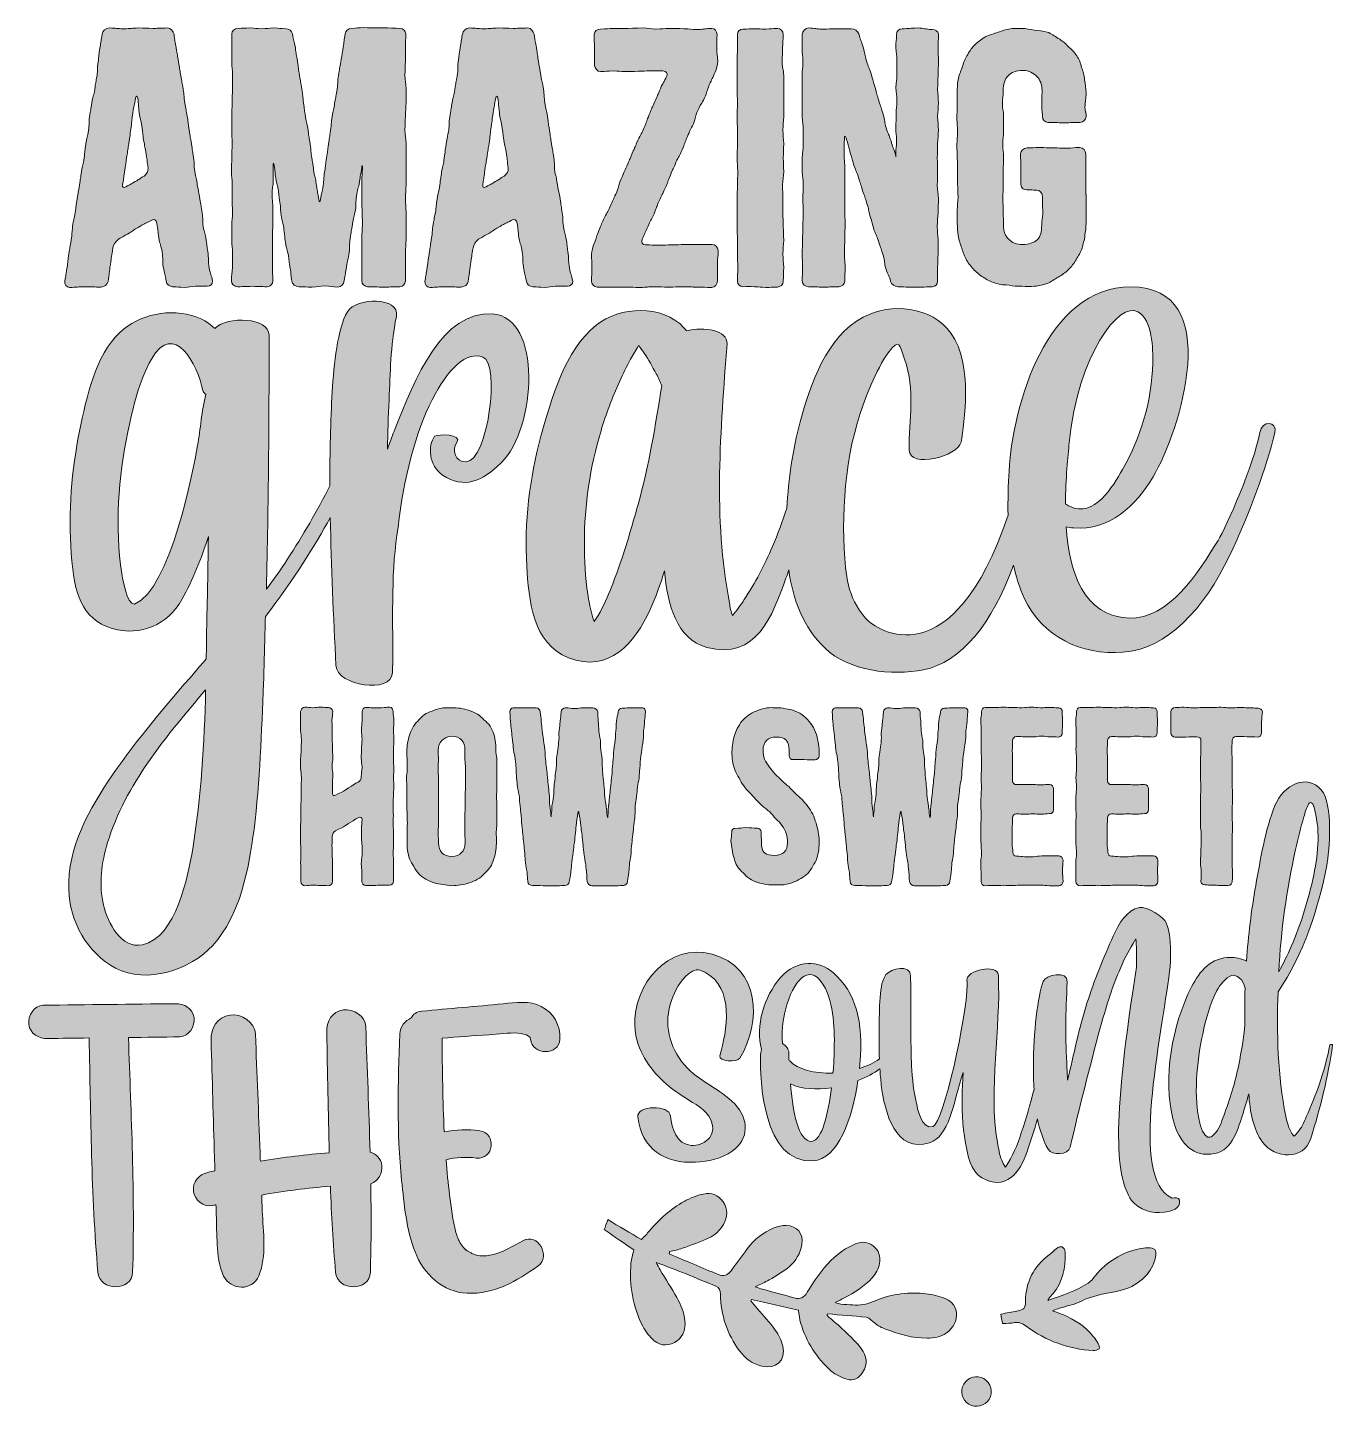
# Model space of a CAD drawing. Header units: inches. Extents: x 97 to 983, y -1009 to -72.
import ezdxf

# ---------------------------------------------------------------- set-up
doc = ezdxf.new("R2010")
doc.units = ezdxf.units.IN
doc.header["$MEASUREMENT"] = 0
doc.layers.add('Layer 1', color=7, linetype='Continuous')

# ---------------------------------------------------------------- blocks, each defined once
blk = doc.blocks.new('block 2')
at = {"layer": 'Layer 1', "true_color": 0xffffff}
h = blk.add_hatch(color=7, dxfattribs=at)
h.dxf.hatch_style = 2
edge = h.paths.add_edge_path()
edge.add_spline(control_points=[(125.44, -248.51), (130.71, -248.51), (130.71, -248), (135.99, -248), (141.51, -248), (141.51, -248.26), (146.79, -248.26), (148.8, -248.26), (151.31, -246.5), (151.56, -244.49), (152.31, -238.71), (152.31, -238.71), (153.07, -232.94), (153.82, -227.41), (153.82, -227.41), (154.82, -221.63), (155.07, -219.62), (156.58, -217.11), (158.59, -215.86), (162.11, -213.85), (162.11, -213.6), (165.88, -211.59), (169.64, -209.33), (169.39, -209.07), (173.16, -207.07), (176.93, -204.8), (176.93, -205.06), (180.69, -203.05), (182.45, -201.79), (184.46, -202.8), (184.71, -204.8), (185.47, -209.83), (185.22, -209.83), (185.97, -214.85), (186.72, -219.62), (187.47, -219.62), (188.23, -224.4), (188.98, -229.42), (188.23, -229.67), (188.98, -234.44), (189.74, -239.47), (190.24, -239.47), (190.99, -244.24), (191.24, -246.5), (193.25, -248), (195.26, -248), (199.28, -248), (199.28, -248.51), (203.05, -248.51), (207.07, -248.51), (207.07, -247.75), (210.83, -247.75), (214.85, -247.75), (214.85, -247.75), (218.87, -247.75), (220.88, -247.75), (222.64, -246.5), (222.39, -244.24), (221.63, -239.72), (220.88, -239.72), (220.13, -235.2), (219.37, -230.42), (219.88, -230.42), (219.37, -225.65), (218.62, -220.88), (218.87, -220.88), (218.12, -216.36), (217.37, -211.59), (216.86, -211.84), (216.11, -207.07), (215.35, -202.54), (216.11, -202.29), (215.35, -197.77), (214.6, -193), (214.6, -193), (213.85, -188.48), (213.1, -183.71), (212.84, -183.71), (212.09, -179.19), (211.59, -174.41), (211.08, -174.41), (210.33, -169.89), (209.58, -165.12), (210.33, -165.12), (209.58, -160.35), (208.83, -155.83), (208.83, -155.83), (208.07, -151.05), (207.32, -146.53), (207.32, -146.53), (206.56, -141.76), (205.81, -137.24), (206.06, -137.24), (205.31, -132.47), (204.56, -127.95), (204.3, -127.95), (203.55, -123.18), (202.8, -118.65), (203.3, -118.65), (202.55, -113.88), (201.79, -109.11), (201.54, -109.36), (200.79, -104.59), (200.03, -100.07), (200.03, -100.07), (199.28, -95.3), (198.53, -90.78), (198.53, -90.78), (197.77, -86), (197.02, -81.48), (196.77, -81.48), (196.27, -76.71), (195.76, -74.7), (194.01, -72.44), (192, -72.44), (186.97, -72.44), (186.97, -72.69), (181.95, -72.69), (177.18, -72.69), (177.18, -72.44), (172.15, -72.44), (167.13, -72.44), (167.13, -72.94), (162.11, -72.94), (157.34, -72.94), (157.34, -72.44), (152.31, -72.44), (150.05, -72.44), (147.79, -74.45), (147.54, -76.71), (146.79, -81.23), (146.79, -81.23), (146.03, -86), (145.28, -90.78), (145.28, -90.78), (144.78, -95.3), (144.02, -100.07), (144.78, -100.07), (144.02, -104.84), (143.27, -109.36), (143.02, -109.36), (142.52, -114.13), (141.76, -118.65), (141.26, -118.65), (140.51, -123.18), (139.75, -127.95), (139.75, -127.95), (139, -132.72), (138.25, -137.24), (139, -137.24), (138.25, -142.01), (137.49, -146.53), (137.24, -146.53), (136.49, -151.31), (135.73, -155.83), (135.99, -155.83), (135.23, -160.6), (134.73, -165.37), (134.23, -165.12), (133.48, -169.89), (132.97, -174.41), (132.72, -174.41), (132.22, -179.19), (131.47, -183.71), (131.21, -183.71), (130.46, -188.48), (129.71, -193), (129.96, -193), (129.21, -197.77), (128.45, -202.29), (128.2, -202.29), (127.45, -207.07), (126.94, -211.59), (127.2, -211.84), (126.44, -216.36), (125.69, -221.13), (125.69, -221.13), (124.94, -225.65), (124.18, -230.42), (124.43, -230.42), (123.68, -234.95), (122.93, -239.72), (122.93, -239.72), (122.17, -244.24), (121.92, -246.5), (123.43, -248.51), (125.44, -248.51)], knot_values=[0, 0, 0, 0, 1, 1, 1, 2, 2, 2, 3, 3, 3, 4, 4, 4, 5, 5, 5, 6, 6, 6, 7, 7, 7, 8, 8, 8, 9, 9, 9, 10, 10, 10, 11, 11, 11, 12, 12, 12, 13, 13, 13, 14, 14, 14, 15, 15, 15, 16, 16, 16, 17, 17, 17, 18, 18, 18, 19, 19, 19, 20, 20, 20, 21, 21, 21, 22, 22, 22, 23, 23, 23, 24, 24, 24, 25, 25, 25, 26, 26, 26, 27, 27, 27, 28, 28, 28, 29, 29, 29, 30, 30, 30, 31, 31, 31, 32, 32, 32, 33, 33, 33, 34, 34, 34, 35, 35, 35, 36, 36, 36, 37, 37, 37, 38, 38, 38, 39, 39, 39, 40, 40, 40, 41, 41, 41, 42, 42, 42, 43, 43, 43, 44, 44, 44, 45, 45, 45, 46, 46, 46, 47, 47, 47, 48, 48, 48, 49, 49, 49, 50, 50, 50, 51, 51, 51, 52, 52, 52, 53, 53, 53, 54, 54, 54, 55, 55, 55, 56, 56, 56, 57, 57, 57, 58, 58, 58, 59, 59, 59, 60, 60, 60, 61, 61, 61, 62, 62, 62, 62], degree=3, periodic=1)
edge = h.paths.add_edge_path()
edge.add_spline(control_points=[(161.36, -178.43), (162.36, -173.66), (162.11, -173.66), (162.86, -168.64), (163.61, -163.86), (163.61, -163.86), (164.37, -159.09), (165.12, -154.07), (165.12, -154.07), (165.88, -149.3), (166.63, -144.52), (166.38, -144.52), (167.13, -139.5), (167.88, -134.73), (167.63, -134.73), (168.39, -129.96), (169.14, -124.93), (169.39, -124.93), (170.15, -120.16), (170.65, -118.15), (171.15, -118.15), (171.65, -120.16), (172.41, -124.93), (171.9, -124.93), (172.66, -129.71), (173.16, -134.48), (173.66, -134.48), (174.42, -139), (175.17, -143.77), (174.92, -143.77), (175.67, -148.54), (176.42, -153.32), (176.68, -153.32), (177.43, -158.09), (178.18, -162.86), (177.93, -162.86), (178.68, -167.38), (178.94, -169.64), (177.68, -171.9), (175.92, -172.91), (172.91, -174.66), (173.16, -174.92), (169.89, -176.67), (166.88, -178.68), (166.88, -178.43), (163.61, -180.19), (161.86, -181.19), (161.1, -180.44), (161.36, -178.43)], knot_values=[0, 0, 0, 0, 1, 1, 1, 2, 2, 2, 3, 3, 3, 4, 4, 4, 5, 5, 5, 6, 6, 6, 7, 7, 7, 8, 8, 8, 9, 9, 9, 10, 10, 10, 11, 11, 11, 12, 12, 12, 13, 13, 13, 14, 14, 14, 15, 15, 15, 16, 16, 16, 16], degree=3, periodic=1)
h = blk.add_hatch(color=7, dxfattribs=at)
h.dxf.hatch_style = 2
edge = h.paths.add_edge_path()
edge.add_spline(control_points=[(235.2, -243.99), (235.2, -246.25), (237.21, -248), (239.47, -248), (244.49, -248), (244.49, -247.75), (249.52, -247.75), (254.54, -247.75), (254.54, -248), (259.56, -248), (261.57, -248), (263.33, -246.25), (263.33, -243.99), (263.33, -239.21), (263.08, -239.21), (263.08, -234.19), (263.08, -229.42), (263.08, -229.42), (263.08, -224.65), (263.08, -219.62), (263.08, -219.62), (263.08, -214.6), (263.08, -209.83), (263.33, -209.83), (263.33, -205.06), (263.33, -200.03), (263.33, -200.03), (263.33, -195.26), (263.33, -190.24), (262.83, -190.24), (262.83, -185.47), (262.83, -180.44), (263.58, -180.44), (263.58, -175.67), (263.58, -170.9), (263.58, -170.9), (263.58, -165.87), (263.58, -163.86), (264.08, -163.61), (264.33, -165.87), (265.09, -170.14), (264.59, -170.14), (265.34, -174.41), (266.09, -178.93), (266.34, -178.93), (267.1, -183.2), (267.6, -187.47), (267.6, -187.47), (268.35, -192), (268.86, -196.26), (268.35, -196.52), (269.11, -200.79), (269.86, -205.06), (270.36, -205.06), (270.87, -209.33), (271.62, -213.6), (271.12, -213.85), (271.87, -218.12), (272.62, -222.39), (273.13, -222.39), (273.88, -226.66), (274.38, -230.93), (274.38, -231.18), (275.13, -235.45), (275.89, -239.72), (275.39, -239.97), (276.14, -244.24), (276.39, -246.25), (278.9, -248), (281.16, -248), (285.43, -248), (285.43, -248.26), (289.95, -248.26), (294.22, -248.26), (294.22, -247.5), (298.74, -247.5), (303.26, -247.5), (303.26, -248.26), (307.54, -248.26), (309.8, -248.26), (311.55, -246.25), (311.81, -243.99), (312.56, -239.21), (312.56, -239.21), (313.31, -234.44), (314.07, -229.67), (314.32, -229.67), (315.07, -224.9), (315.82, -220.13), (315.07, -219.87), (315.82, -215.35), (316.58, -210.33), (316.58, -210.33), (317.33, -205.56), (318.08, -200.79), (318.59, -201.04), (319.34, -196.01), (320.09, -191.24), (319.34, -191.24), (320.09, -186.47), (320.85, -181.7), (321.35, -181.7), (322.1, -176.92), (322.61, -172.15), (323.11, -172.15), (323.61, -167.38), (323.86, -165.37), (324.11, -165.37), (324.11, -167.38), (324.11, -172.15), (323.61, -172.15), (323.61, -176.92), (323.61, -181.7), (323.61, -181.7), (323.61, -186.47), (323.61, -191.24), (323.86, -191.24), (323.86, -196.01), (323.86, -201.04), (324.11, -201.04), (324.11, -205.81), (324.11, -210.58), (323.61, -210.58), (323.61, -215.35), (323.61, -220.13), (323.61, -220.13), (323.61, -224.9), (323.61, -229.67), (323.61, -229.67), (323.61, -234.44), (323.61, -239.21), (323.61, -239.21), (323.61, -243.99), (323.61, -246.25), (325.62, -248), (327.63, -248), (333.16, -248), (333.16, -248.26), (338.68, -248.26), (344.21, -248.26), (344.21, -248), (349.48, -248), (351.74, -248), (353.25, -246.25), (353.25, -243.99), (353.25, -239.21), (353.25, -239.21), (353.25, -234.69), (353.25, -230.17), (353.25, -230.17), (353.25, -225.4), (353.25, -220.63), (353.75, -220.63), (353.75, -216.11), (353.75, -211.34), (353.75, -211.34), (353.75, -206.81), (353.75, -202.04), (353.75, -202.04), (353.75, -197.52), (353.75, -192.75), (353.25, -192.75), (353.25, -188.23), (353.25, -183.46), (353.75, -183.46), (353.75, -178.93), (353.75, -174.16), (353.75, -174.16), (353.75, -169.64), (353.75, -164.87), (353.75, -164.87), (353.75, -160.35), (353.75, -155.58), (353.75, -155.58), (353.75, -150.8), (353.75, -146.28), (353, -146.28), (353, -141.51), (353, -136.99), (353.25, -136.99), (353.25, -132.22), (353.25, -127.7), (353.75, -127.7), (353.75, -122.92), (353.75, -118.4), (353.75, -118.4), (353.75, -113.63), (353.75, -109.11), (353, -109.11), (353, -104.34), (353, -99.82), (353.25, -99.82), (353.25, -95.05), (353.25, -90.52), (353.25, -90.52), (353.25, -85.75), (353.25, -81.23), (353.5, -81.23), (353.5, -76.46), (353.5, -74.45), (351.74, -72.69), (349.48, -72.69), (345.46, -72.69), (345.46, -72.44), (341.44, -72.44), (337.17, -72.44), (337.17, -72.44), (333.16, -72.44), (329.14, -72.44), (329.14, -72.19), (325.12, -72.19), (320.85, -72.19), (320.85, -72.69), (316.83, -72.69), (314.57, -72.69), (312.56, -74.45), (312.31, -76.46), (311.55, -80.98), (311.81, -81.23), (311.05, -85.75), (310.3, -90.52), (310.3, -90.52), (309.55, -95.3), (308.79, -99.82), (308.54, -99.82), (307.79, -104.59), (307.28, -109.11), (307.54, -109.36), (307.03, -113.88), (306.28, -118.65), (306.03, -118.65), (305.28, -123.18), (304.77, -127.95), (304.27, -127.95), (303.52, -132.47), (303.01, -137.24), (303.01, -137.24), (302.51, -142.01), (301.76, -146.78), (301.76, -146.78), (301.01, -151.31), (300.5, -156.08), (300.5, -156.08), (299.75, -160.6), (299, -165.37), (299.25, -165.37), (298.49, -170.14), (297.74, -174.92), (297.99, -174.92), (297.49, -179.44), (296.74, -184.21), (296.48, -184.21), (295.73, -188.73), (295.48, -190.99), (294.73, -190.99), (294.48, -188.73), (293.72, -184.21), (293.72, -184.21), (292.97, -179.44), (292.47, -174.66), (291.96, -174.92), (291.21, -170.14), (290.71, -165.37), (290.46, -165.37), (289.7, -160.6), (288.95, -156.08), (289.45, -156.08), (288.7, -151.31), (287.94, -146.53), (287.94, -146.53), (287.19, -142.01), (286.69, -137.24), (286.19, -137.24), (285.43, -132.72), (284.68, -127.95), (284.68, -127.95), (284.18, -123.18), (283.42, -118.65), (283.93, -118.4), (282.92, -113.88), (282.17, -109.11), (282.17, -109.11), (281.42, -104.59), (280.66, -99.82), (280.66, -99.82), (280.16, -95.05), (279.15, -90.27), (279.15, -90.52), (278.65, -85.75), (277.65, -80.98), (277.4, -81.23), (276.64, -76.46), (276.14, -74.45), (274.38, -72.94), (272.12, -72.94), (268.1, -72.94), (268.1, -72.44), (264.08, -72.44), (259.81, -72.44), (259.81, -72.94), (255.79, -72.94), (251.78, -72.94), (251.78, -72.44), (247.76, -72.44), (243.49, -72.44), (243.49, -72.69), (239.47, -72.69), (237.21, -72.69), (235.45, -74.45), (235.45, -76.46), (235.45, -81.23), (235.45, -81.23), (235.45, -85.75), (235.45, -90.52), (235.45, -90.52), (235.45, -95.3), (235.45, -99.82), (235.95, -99.82), (235.95, -104.59), (235.95, -109.11), (235.95, -109.11), (235.95, -113.63), (235.95, -118.4), (235.7, -118.4), (235.7, -123.18), (235.7, -127.7), (235.45, -127.7), (235.45, -132.47), (235.45, -136.99), (235.45, -136.99), (235.45, -141.76), (235.45, -146.28), (235.7, -146.28), (235.7, -151.05), (235.7, -155.58), (235.45, -155.58), (235.45, -160.35), (235.45, -164.87), (235.2, -164.87), (235.2, -169.64), (235.2, -174.16), (235.7, -174.16), (235.7, -178.93), (235.7, -183.46), (235.7, -183.46), (235.7, -188.23), (235.7, -192.75), (235.95, -192.75), (235.95, -197.52), (235.95, -202.04), (235.45, -202.04), (235.45, -206.81), (235.45, -211.59), (235.45, -211.59), (235.45, -216.11), (235.45, -220.88), (235.95, -220.88), (235.95, -225.4), (235.95, -230.17), (235.95, -230.17), (235.95, -234.69), (235.95, -239.47), (235.2, -239.47), (235.2, -243.99)], knot_values=[0, 0, 0, 0, 1, 1, 1, 2, 2, 2, 3, 3, 3, 4, 4, 4, 5, 5, 5, 6, 6, 6, 7, 7, 7, 8, 8, 8, 9, 9, 9, 10, 10, 10, 11, 11, 11, 12, 12, 12, 13, 13, 13, 14, 14, 14, 15, 15, 15, 16, 16, 16, 17, 17, 17, 18, 18, 18, 19, 19, 19, 20, 20, 20, 21, 21, 21, 22, 22, 22, 23, 23, 23, 24, 24, 24, 25, 25, 25, 26, 26, 26, 27, 27, 27, 28, 28, 28, 29, 29, 29, 30, 30, 30, 31, 31, 31, 32, 32, 32, 33, 33, 33, 34, 34, 34, 35, 35, 35, 36, 36, 36, 37, 37, 37, 38, 38, 38, 39, 39, 39, 40, 40, 40, 41, 41, 41, 42, 42, 42, 43, 43, 43, 44, 44, 44, 45, 45, 45, 46, 46, 46, 47, 47, 47, 48, 48, 48, 49, 49, 49, 50, 50, 50, 51, 51, 51, 52, 52, 52, 53, 53, 53, 54, 54, 54, 55, 55, 55, 56, 56, 56, 57, 57, 57, 58, 58, 58, 59, 59, 59, 60, 60, 60, 61, 61, 61, 62, 62, 62, 63, 63, 63, 64, 64, 64, 65, 65, 65, 66, 66, 66, 67, 67, 67, 68, 68, 68, 69, 69, 69, 70, 70, 70, 71, 71, 71, 72, 72, 72, 73, 73, 73, 74, 74, 74, 75, 75, 75, 76, 76, 76, 77, 77, 77, 78, 78, 78, 79, 79, 79, 80, 80, 80, 81, 81, 81, 82, 82, 82, 83, 83, 83, 84, 84, 84, 85, 85, 85, 86, 86, 86, 87, 87, 87, 88, 88, 88, 89, 89, 89, 90, 90, 90, 91, 91, 91, 92, 92, 92, 93, 93, 93, 94, 94, 94, 95, 95, 95, 96, 96, 96, 97, 97, 97, 98, 98, 98, 99, 99, 99, 100, 100, 100, 101, 101, 101, 102, 102, 102, 103, 103, 103, 104, 104, 104, 105, 105, 105, 106, 106, 106, 107, 107, 107, 108, 108, 108, 109, 109, 109, 110, 110, 110, 111, 111, 111, 112, 112, 112, 113, 113, 113, 114, 114, 114, 115, 115, 115, 116, 116, 116, 117, 117, 117, 118, 118, 118, 119, 119, 119, 120, 120, 120, 121, 121, 121, 121], degree=3, periodic=1)
h = blk.add_hatch(color=7, dxfattribs=at)
h.dxf.hatch_style = 2
edge = h.paths.add_edge_path()
edge.add_spline(control_points=[(369.83, -248.51), (375.1, -248.51), (375.1, -248), (380.38, -248), (385.9, -248), (385.9, -248.26), (391.18, -248.26), (393.19, -248.26), (395.7, -246.5), (395.95, -244.49), (396.7, -238.71), (396.7, -238.71), (397.46, -232.94), (398.21, -227.41), (398.21, -227.41), (399.22, -221.63), (399.47, -219.62), (400.97, -217.11), (402.98, -215.86), (406.5, -213.85), (406.5, -213.6), (410.27, -211.59), (414.03, -209.33), (413.78, -209.07), (417.55, -207.07), (421.32, -204.8), (421.32, -205.06), (425.09, -203.05), (426.85, -201.79), (428.85, -202.8), (429.1, -204.8), (429.86, -209.83), (429.61, -209.83), (430.36, -214.85), (431.12, -219.62), (431.87, -219.62), (432.62, -224.4), (433.37, -229.42), (432.62, -229.67), (433.37, -234.44), (434.13, -239.47), (434.63, -239.47), (435.38, -244.24), (435.64, -246.5), (437.64, -248), (439.65, -248), (443.67, -248), (443.67, -248.51), (447.44, -248.51), (451.46, -248.51), (451.46, -247.75), (455.23, -247.75), (459.25, -247.75), (459.25, -247.75), (463.26, -247.75), (465.27, -247.75), (467.03, -246.5), (466.78, -244.24), (466.03, -239.72), (465.27, -239.72), (464.52, -235.2), (463.77, -230.42), (464.27, -230.42), (463.77, -225.65), (463.01, -220.88), (463.26, -220.88), (462.51, -216.36), (461.76, -211.59), (461.25, -211.84), (460.5, -207.07), (459.75, -202.54), (460.5, -202.29), (459.75, -197.77), (458.99, -193), (458.99, -193), (458.24, -188.48), (457.49, -183.71), (457.23, -183.71), (456.48, -179.19), (455.98, -174.41), (455.48, -174.41), (454.73, -169.89), (453.97, -165.12), (454.73, -165.12), (453.97, -160.35), (453.22, -155.83), (453.22, -155.83), (452.46, -151.05), (451.71, -146.53), (451.71, -146.53), (450.96, -141.76), (450.2, -137.24), (450.45, -137.24), (449.7, -132.47), (448.95, -127.95), (448.7, -127.95), (447.94, -123.18), (447.19, -118.65), (447.69, -118.65), (446.94, -113.88), (446.18, -109.11), (445.93, -109.36), (445.18, -104.59), (444.43, -100.07), (444.43, -100.07), (443.67, -95.3), (442.92, -90.78), (442.92, -90.78), (442.17, -86), (441.41, -81.48), (441.16, -81.48), (440.66, -76.71), (440.16, -74.7), (438.4, -72.44), (436.39, -72.44), (431.37, -72.44), (431.37, -72.69), (426.34, -72.69), (421.57, -72.69), (421.57, -72.44), (416.55, -72.44), (411.52, -72.44), (411.52, -72.94), (406.5, -72.94), (401.73, -72.94), (401.73, -72.44), (396.7, -72.44), (394.44, -72.44), (392.18, -74.45), (391.93, -76.71), (391.18, -81.23), (391.18, -81.23), (390.43, -86), (389.67, -90.78), (389.67, -90.78), (389.17, -95.3), (388.42, -100.07), (389.17, -100.07), (388.42, -104.84), (387.66, -109.36), (387.41, -109.36), (386.91, -114.13), (386.15, -118.65), (385.65, -118.65), (384.9, -123.18), (384.15, -127.95), (384.15, -127.95), (383.39, -132.72), (382.64, -137.24), (383.39, -137.24), (382.64, -142.01), (381.88, -146.53), (381.63, -146.53), (380.88, -151.31), (380.13, -155.83), (380.38, -155.83), (379.63, -160.6), (379.12, -165.37), (378.62, -165.12), (377.87, -169.89), (377.36, -174.41), (377.11, -174.41), (376.61, -179.19), (375.86, -183.71), (375.61, -183.71), (374.85, -188.48), (374.1, -193), (374.35, -193), (373.6, -197.77), (372.84, -202.29), (372.59, -202.29), (371.84, -207.07), (371.34, -211.59), (371.59, -211.84), (370.83, -216.36), (370.08, -221.13), (370.08, -221.13), (369.33, -225.65), (368.57, -230.42), (368.83, -230.42), (368.07, -234.95), (367.32, -239.72), (367.32, -239.72), (366.56, -244.24), (366.31, -246.5), (367.82, -248.51), (369.83, -248.51)], knot_values=[0, 0, 0, 0, 1, 1, 1, 2, 2, 2, 3, 3, 3, 4, 4, 4, 5, 5, 5, 6, 6, 6, 7, 7, 7, 8, 8, 8, 9, 9, 9, 10, 10, 10, 11, 11, 11, 12, 12, 12, 13, 13, 13, 14, 14, 14, 15, 15, 15, 16, 16, 16, 17, 17, 17, 18, 18, 18, 19, 19, 19, 20, 20, 20, 21, 21, 21, 22, 22, 22, 23, 23, 23, 24, 24, 24, 25, 25, 25, 26, 26, 26, 27, 27, 27, 28, 28, 28, 29, 29, 29, 30, 30, 30, 31, 31, 31, 32, 32, 32, 33, 33, 33, 34, 34, 34, 35, 35, 35, 36, 36, 36, 37, 37, 37, 38, 38, 38, 39, 39, 39, 40, 40, 40, 41, 41, 41, 42, 42, 42, 43, 43, 43, 44, 44, 44, 45, 45, 45, 46, 46, 46, 47, 47, 47, 48, 48, 48, 49, 49, 49, 50, 50, 50, 51, 51, 51, 52, 52, 52, 53, 53, 53, 54, 54, 54, 55, 55, 55, 56, 56, 56, 57, 57, 57, 58, 58, 58, 59, 59, 59, 60, 60, 60, 61, 61, 61, 62, 62, 62, 62], degree=3, periodic=1)
edge = h.paths.add_edge_path()
edge.add_spline(control_points=[(405.75, -178.43), (406.75, -173.66), (406.5, -173.66), (407.25, -168.64), (408.01, -163.86), (408.01, -163.86), (408.76, -159.09), (409.51, -154.07), (409.51, -154.07), (410.27, -149.3), (411.02, -144.52), (410.77, -144.52), (411.52, -139.5), (412.28, -134.73), (412.03, -134.73), (412.78, -129.96), (413.53, -124.93), (413.78, -124.93), (414.54, -120.16), (415.04, -118.15), (415.54, -118.15), (416.04, -120.16), (416.8, -124.93), (416.3, -124.93), (417.05, -129.71), (417.55, -134.48), (418.05, -134.48), (418.81, -139), (419.56, -143.77), (419.31, -143.77), (420.06, -148.54), (420.82, -153.32), (421.07, -153.32), (421.82, -158.09), (422.58, -162.86), (422.32, -162.86), (423.08, -167.38), (423.33, -169.64), (422.07, -171.9), (420.31, -172.91), (417.3, -174.66), (417.55, -174.92), (414.29, -176.67), (411.27, -178.68), (411.27, -178.43), (408.01, -180.19), (406.25, -181.19), (405.49, -180.44), (405.75, -178.43)], knot_values=[0, 0, 0, 0, 1, 1, 1, 2, 2, 2, 3, 3, 3, 4, 4, 4, 5, 5, 5, 6, 6, 6, 7, 7, 7, 8, 8, 8, 9, 9, 9, 10, 10, 10, 11, 11, 11, 12, 12, 12, 13, 13, 13, 14, 14, 14, 15, 15, 15, 16, 16, 16, 16], degree=3, periodic=1)
h = blk.add_hatch(color=7, dxfattribs=at)
h.dxf.hatch_style = 2
edge = h.paths.add_edge_path()
edge.add_spline(control_points=[(483.36, -248.26), (488.13, -248.26), (488.13, -248.26), (493.15, -248.26), (497.93, -248.26), (497.93, -248.26), (502.7, -248.26), (507.72, -248.26), (507.72, -248.51), (512.49, -248.51), (517.52, -248.51), (517.52, -248), (522.29, -248), (527.06, -248), (527.06, -248.26), (531.84, -248.26), (536.86, -248.26), (536.86, -248), (541.63, -248), (546.65, -248), (546.65, -248.26), (551.43, -248.26), (556.2, -248.26), (556.2, -248.51), (561.22, -248.51), (563.23, -248.51), (564.99, -246.25), (564.99, -244.24), (564.99, -238.96), (564.99, -238.96), (564.99, -233.69), (564.99, -228.41), (565.49, -228.41), (565.49, -223.39), (565.49, -221.13), (563.23, -219.37), (561.22, -219.37), (556.7, -219.37), (556.7, -219.37), (552.18, -219.37), (547.66, -219.37), (547.66, -219.37), (543.14, -219.37), (538.62, -219.37), (538.62, -219.62), (534.35, -219.62), (529.82, -219.62), (529.82, -219.87), (525.3, -219.87), (520.78, -219.87), (520.78, -219.62), (516.26, -219.62), (514.25, -219.62), (513, -217.86), (514, -215.86), (515.76, -211.59), (515.76, -211.59), (517.77, -207.32), (519.78, -202.8), (520.03, -203.05), (522.04, -198.52), (523.8, -194.26), (523.55, -194), (525.55, -189.73), (527.31, -185.47), (527.82, -185.47), (529.57, -181.19), (531.58, -176.92), (531.08, -176.67), (533.09, -172.4), (534.85, -167.88), (535.1, -167.88), (536.86, -163.61), (538.87, -159.34), (539.12, -159.34), (541.13, -155.07), (542.89, -150.55), (542.64, -150.55), (544.64, -146.03), (546.4, -141.76), (546.65, -141.76), (548.66, -137.49), (550.42, -133.22), (549.67, -132.72), (551.68, -128.45), (553.43, -124.18), (554.19, -124.43), (556.2, -119.91), (558.21, -115.64), (557.7, -115.39), (559.46, -111.12), (561.47, -106.85), (561.47, -106.85), (563.48, -102.33), (564.23, -100.57), (565.24, -97.05), (565.24, -95.05), (565.24, -90.52), (564.49, -90.52), (564.49, -86), (564.49, -81.23), (564.74, -81.23), (564.74, -76.71), (564.74, -74.7), (563.23, -72.69), (561.22, -72.69), (556.45, -72.69), (556.45, -73.44), (551.68, -73.44), (546.91, -73.44), (546.91, -72.94), (542.13, -72.94), (537.61, -72.94), (537.61, -72.69), (532.84, -72.69), (528.07, -72.69), (528.07, -73.19), (523.3, -73.19), (518.77, -73.19), (518.77, -72.44), (514, -72.44), (509.23, -72.44), (509.23, -72.69), (504.46, -72.69), (499.94, -72.69), (499.94, -72.69), (495.16, -72.69), (490.39, -72.69), (490.39, -73.19), (485.62, -73.19), (483.61, -73.19), (481.35, -74.7), (481.35, -76.71), (481.35, -81.98), (481.6, -81.98), (481.6, -87.26), (481.6, -92.53), (481.6, -92.53), (481.6, -97.81), (481.6, -99.82), (483.61, -102.08), (485.62, -102.08), (489.89, -102.08), (489.89, -101.57), (494.16, -101.57), (498.43, -101.57), (498.43, -102.08), (502.7, -102.08), (506.97, -102.08), (506.97, -101.83), (511.24, -101.83), (515.26, -101.83), (515.26, -101.57), (519.53, -101.57), (523.8, -101.57), (523.8, -101.57), (528.07, -101.57), (530.33, -101.57), (531.58, -103.33), (530.58, -105.09), (528.82, -109.61), (528.07, -109.36), (526.31, -113.63), (524.3, -118.15), (524.55, -118.15), (522.54, -122.42), (520.53, -126.69), (520.53, -126.69), (518.77, -131.21), (516.76, -135.48), (517.27, -135.73), (515.26, -140), (513.5, -144.52), (513, -144.27), (510.99, -148.54), (509.23, -153.06), (509.23, -153.06), (507.22, -157.33), (505.46, -161.86), (505.46, -161.6), (503.45, -166.13), (501.44, -170.39), (501.69, -170.39), (499.69, -174.92), (497.68, -179.19), (498.43, -179.44), (496.67, -183.71), (494.66, -188.23), (494.66, -188.23), (492.65, -192.5), (490.89, -197.02), (490.39, -196.77), (488.38, -201.04), (486.37, -205.31), (486.37, -205.31), (484.62, -209.83), (482.61, -214.1), (483.36, -214.35), (481.35, -218.62), (480.6, -220.63), (479.59, -223.89), (479.59, -225.9), (479.59, -230.42), (479.84, -230.42), (479.84, -235.2), (479.84, -239.72), (479.59, -239.72), (479.59, -244.24), (479.59, -246.25), (481.1, -248.26), (483.36, -248.26)], knot_values=[0, 0, 0, 0, 1, 1, 1, 2, 2, 2, 3, 3, 3, 4, 4, 4, 5, 5, 5, 6, 6, 6, 7, 7, 7, 8, 8, 8, 9, 9, 9, 10, 10, 10, 11, 11, 11, 12, 12, 12, 13, 13, 13, 14, 14, 14, 15, 15, 15, 16, 16, 16, 17, 17, 17, 18, 18, 18, 19, 19, 19, 20, 20, 20, 21, 21, 21, 22, 22, 22, 23, 23, 23, 24, 24, 24, 25, 25, 25, 26, 26, 26, 27, 27, 27, 28, 28, 28, 29, 29, 29, 30, 30, 30, 31, 31, 31, 32, 32, 32, 33, 33, 33, 34, 34, 34, 35, 35, 35, 36, 36, 36, 37, 37, 37, 38, 38, 38, 39, 39, 39, 40, 40, 40, 41, 41, 41, 42, 42, 42, 43, 43, 43, 44, 44, 44, 45, 45, 45, 46, 46, 46, 47, 47, 47, 48, 48, 48, 49, 49, 49, 50, 50, 50, 51, 51, 51, 52, 52, 52, 53, 53, 53, 54, 54, 54, 55, 55, 55, 56, 56, 56, 57, 57, 57, 58, 58, 58, 59, 59, 59, 60, 60, 60, 61, 61, 61, 62, 62, 62, 63, 63, 63, 64, 64, 64, 65, 65, 65, 66, 66, 66, 67, 67, 67, 68, 68, 68, 69, 69, 69, 70, 70, 70, 70], degree=3, periodic=1)
h = blk.add_hatch(color=7, dxfattribs=at)
h.dxf.hatch_style = 2
edge = h.paths.add_edge_path()
edge.add_spline(control_points=[(578.56, -225.65), (578.56, -230.42), (578.81, -230.42), (578.81, -234.95), (578.81, -239.72), (578.56, -239.72), (578.56, -244.24), (578.56, -246.5), (580.32, -248), (582.32, -248), (586.34, -248), (586.34, -247.75), (590.11, -248), (594.13, -248), (594.13, -248.51), (597.9, -248.51), (601.66, -248.51), (601.66, -248.26), (605.68, -248.26), (607.69, -248.26), (609.7, -246.5), (609.7, -244.24), (609.7, -239.47), (609.95, -239.47), (609.95, -234.95), (609.95, -230.42), (609.45, -230.42), (609.45, -225.65), (609.45, -220.88), (609.95, -220.88), (609.95, -216.36), (609.95, -211.59), (609.7, -211.59), (609.7, -207.07), (609.7, -202.29), (609.45, -202.29), (609.45, -197.77), (609.45, -193), (609.45, -193), (609.45, -188.48), (609.45, -183.71), (609.2, -183.71), (609.2, -179.19), (609.2, -174.41), (609.95, -174.41), (609.95, -169.89), (609.95, -165.12), (609.7, -165.12), (609.7, -160.6), (609.7, -155.83), (609.95, -155.83), (609.95, -151.05), (609.95, -146.53), (609.45, -146.53), (609.45, -141.76), (609.45, -137.24), (609.95, -137.24), (609.95, -132.47), (609.95, -127.95), (609.95, -127.95), (609.95, -123.18), (609.95, -118.65), (609.95, -118.65), (609.95, -113.88), (609.95, -109.36), (609.95, -109.36), (609.95, -104.59), (609.95, -100.07), (608.95, -100.07), (608.95, -95.3), (608.95, -90.78), (609.2, -90.78), (609.2, -86), (609.2, -81.48), (609.7, -81.48), (609.7, -76.71), (609.7, -74.7), (607.69, -72.69), (605.68, -72.69), (601.66, -72.69), (601.66, -73.19), (597.9, -73.19), (593.88, -73.19), (593.88, -72.94), (590.11, -72.94), (586.34, -72.94), (586.34, -73.19), (582.32, -73.19), (580.32, -73.19), (578.56, -74.7), (578.56, -76.71), (578.56, -81.48), (578.56, -81.48), (578.56, -86), (578.56, -90.78), (578.31, -90.78), (578.31, -95.55), (578.31, -100.07), (578.31, -100.07), (578.31, -104.84), (578.31, -109.36), (578.31, -109.36), (578.31, -113.88), (578.31, -118.65), (578.56, -118.65), (578.56, -123.43), (578.56, -127.95), (578.31, -127.95), (578.31, -132.72), (578.31, -137.24), (578.56, -137.24), (578.56, -142.01), (578.56, -146.53), (578.56, -146.53), (578.56, -151.31), (578.56, -155.83), (578.31, -155.83), (578.31, -160.6), (578.31, -165.12), (578.81, -165.12), (578.81, -169.89), (578.81, -174.41), (578.56, -174.41), (578.56, -179.19), (578.56, -183.71), (578.31, -183.71), (578.31, -188.48), (578.31, -193), (578.31, -193), (578.31, -197.77), (578.31, -202.29), (578.31, -202.29), (578.31, -207.07), (578.31, -211.84), (578.56, -211.84), (578.56, -216.36), (578.56, -221.13), (578.56, -221.13), (578.56, -225.65)], knot_values=[0, 0, 0, 0, 1, 1, 1, 2, 2, 2, 3, 3, 3, 4, 4, 4, 5, 5, 5, 6, 6, 6, 7, 7, 7, 8, 8, 8, 9, 9, 9, 10, 10, 10, 11, 11, 11, 12, 12, 12, 13, 13, 13, 14, 14, 14, 15, 15, 15, 16, 16, 16, 17, 17, 17, 18, 18, 18, 19, 19, 19, 20, 20, 20, 21, 21, 21, 22, 22, 22, 23, 23, 23, 24, 24, 24, 25, 25, 25, 26, 26, 26, 27, 27, 27, 28, 28, 28, 29, 29, 29, 30, 30, 30, 31, 31, 31, 32, 32, 32, 33, 33, 33, 34, 34, 34, 35, 35, 35, 36, 36, 36, 37, 37, 37, 38, 38, 38, 39, 39, 39, 40, 40, 40, 41, 41, 41, 42, 42, 42, 43, 43, 43, 44, 44, 44, 45, 45, 45, 46, 46, 46, 46], degree=3, periodic=1)
h = blk.add_hatch(color=7, dxfattribs=at)
h.dxf.hatch_style = 2
edge = h.paths.add_edge_path()
edge.add_spline(control_points=[(626.78, -248), (631.8, -248), (631.8, -248.26), (637.08, -248.26), (642.35, -248.26), (642.35, -248), (647.37, -248), (649.39, -248), (651.39, -246.5), (651.39, -244.24), (651.39, -239.47), (651.64, -239.47), (651.64, -234.69), (651.64, -229.67), (651.14, -229.67), (651.14, -224.9), (651.14, -220.13), (651.39, -220.13), (651.39, -215.1), (651.39, -210.33), (651.64, -210.33), (651.64, -205.56), (651.64, -200.79), (651.39, -200.79), (651.39, -195.76), (651.39, -190.99), (651.39, -190.99), (651.39, -186.22), (651.39, -181.45), (651.39, -181.45), (651.39, -176.67), (651.39, -171.65), (651.39, -171.65), (651.39, -166.88), (651.39, -162.11), (650.89, -162.11), (650.89, -157.08), (650.89, -152.31), (651.14, -152.31), (651.14, -147.54), (651.14, -145.53), (651.9, -145.28), (652.4, -147.29), (653.91, -151.81), (653.66, -151.81), (654.91, -156.33), (656.42, -160.6), (656.17, -160.6), (657.42, -165.12), (658.93, -169.64), (659.18, -169.39), (660.69, -173.91), (661.94, -178.18), (662.19, -178.18), (663.45, -182.7), (664.96, -186.97), (665.21, -186.97), (666.46, -191.49), (667.97, -195.76), (667.22, -196.01), (668.73, -200.28), (669.98, -204.8), (669.98, -204.8), (671.24, -209.33), (672.74, -213.6), (673.25, -213.6), (674.5, -217.86), (676.01, -222.39), (676.01, -222.39), (677.52, -226.66), (678.77, -231.18), (678.02, -231.43), (679.27, -235.7), (680.78, -240.22), (681.28, -239.97), (682.54, -244.49), (683.04, -246.5), (685.3, -248), (687.56, -248), (691.33, -248), (691.33, -248.26), (695.35, -248.26), (699.12, -248.26), (699.12, -248.26), (703.13, -248.26), (706.9, -248.26), (706.9, -248), (710.67, -248), (712.93, -248), (714.44, -246.5), (714.44, -244.24), (714.44, -239.47), (714.44, -239.47), (714.44, -234.95), (714.44, -230.42), (714.69, -230.42), (714.69, -225.65), (714.69, -220.88), (714.69, -220.88), (714.69, -216.36), (714.69, -211.59), (714.19, -211.59), (714.19, -207.07), (714.19, -202.29), (714.69, -202.29), (714.69, -197.77), (714.69, -193), (714.94, -193), (714.94, -188.48), (714.94, -183.71), (714.19, -183.71), (714.19, -179.19), (714.19, -174.41), (714.44, -174.41), (714.44, -169.89), (714.44, -165.12), (714.19, -165.12), (714.19, -160.6), (714.19, -155.83), (714.44, -155.83), (714.44, -151.05), (714.44, -146.53), (714.94, -146.53), (714.94, -141.76), (714.94, -137.24), (714.44, -137.24), (714.44, -132.47), (714.44, -127.95), (714.94, -127.95), (714.94, -123.18), (714.94, -118.65), (714.44, -118.65), (714.44, -113.88), (714.44, -109.36), (714.69, -109.36), (714.69, -104.59), (714.69, -100.07), (714.94, -100.07), (714.94, -95.3), (714.94, -90.78), (714.69, -90.78), (714.69, -86), (714.69, -81.48), (714.94, -81.48), (714.94, -76.71), (714.94, -74.7), (712.93, -73.44), (710.67, -73.44), (705.65, -73.44), (705.65, -72.44), (700.62, -72.44), (695.35, -72.44), (695.35, -72.94), (690.32, -72.94), (688.06, -72.94), (686.56, -74.7), (686.56, -76.71), (686.56, -81.23), (686.06, -81.23), (686.06, -85.75), (686.06, -90.27), (686.81, -90.27), (686.81, -94.79), (686.81, -99.31), (686.81, -99.31), (686.81, -103.84), (686.81, -108.36), (686.06, -108.36), (686.06, -112.88), (686.06, -117.4), (686.81, -117.4), (686.81, -121.92), (686.81, -126.44), (686.31, -126.44), (686.31, -130.96), (686.31, -135.48), (686.06, -135.48), (686.06, -140), (686.06, -144.52), (686.56, -144.52), (686.56, -149.05), (686.56, -153.57), (686.06, -153.57), (686.06, -158.09), (686.06, -160.35), (686.31, -160.35), (685.8, -158.09), (684.3, -153.57), (684.05, -153.82), (682.79, -149.05), (681.28, -144.52), (681.03, -144.78), (679.52, -140.26), (678.27, -135.73), (678.77, -135.48), (677.52, -130.96), (676.01, -126.44), (676.01, -126.44), (674.5, -121.92), (673.25, -117.4), (673.25, -117.4), (671.99, -112.88), (670.48, -108.36), (670.73, -108.11), (669.23, -103.58), (667.97, -99.06), (667.47, -99.31), (666.21, -94.79), (664.96, -90.27), (665.21, -90.02), (663.95, -85.5), (662.45, -80.98), (662.19, -80.98), (660.94, -76.46), (660.19, -74.45), (657.93, -72.94), (655.66, -72.94), (650.89, -72.94), (650.89, -72.94), (646.12, -72.94), (641.1, -72.94), (641.1, -73.19), (636.32, -73.19), (631.55, -73.19), (631.55, -72.44), (626.78, -72.44), (624.52, -72.44), (622.51, -74.7), (622.51, -76.71), (622.51, -81.48), (622.51, -81.48), (622.51, -86), (622.51, -90.78), (623.01, -90.78), (623.01, -95.55), (623.01, -100.07), (622.51, -100.07), (622.51, -104.84), (622.51, -109.36), (622.51, -109.36), (622.51, -113.88), (622.51, -118.65), (622.51, -118.65), (622.51, -123.43), (622.51, -127.95), (622.51, -127.95), (622.51, -132.72), (622.51, -137.24), (623.26, -137.24), (623.26, -142.01), (623.26, -146.53), (623.26, -146.53), (623.26, -151.31), (623.26, -155.83), (622.51, -155.83), (622.51, -160.6), (622.51, -165.12), (622.51, -165.12), (622.51, -169.89), (622.51, -174.41), (623.26, -174.41), (623.26, -179.19), (623.26, -183.71), (623.01, -183.71), (623.01, -188.48), (623.01, -193), (623.26, -193), (623.26, -197.77), (623.26, -202.29), (623.01, -202.29), (623.01, -207.07), (623.01, -211.84), (622.76, -211.84), (622.76, -216.36), (622.76, -221.13), (622.51, -221.13), (622.51, -225.65), (622.51, -230.42), (622.76, -230.42), (622.76, -234.95), (622.76, -239.72), (622.51, -239.72), (622.51, -244.24), (622.51, -246.5), (624.52, -248), (626.78, -248)], knot_values=[0, 0, 0, 0, 1, 1, 1, 2, 2, 2, 3, 3, 3, 4, 4, 4, 5, 5, 5, 6, 6, 6, 7, 7, 7, 8, 8, 8, 9, 9, 9, 10, 10, 10, 11, 11, 11, 12, 12, 12, 13, 13, 13, 14, 14, 14, 15, 15, 15, 16, 16, 16, 17, 17, 17, 18, 18, 18, 19, 19, 19, 20, 20, 20, 21, 21, 21, 22, 22, 22, 23, 23, 23, 24, 24, 24, 25, 25, 25, 26, 26, 26, 27, 27, 27, 28, 28, 28, 29, 29, 29, 30, 30, 30, 31, 31, 31, 32, 32, 32, 33, 33, 33, 34, 34, 34, 35, 35, 35, 36, 36, 36, 37, 37, 37, 38, 38, 38, 39, 39, 39, 40, 40, 40, 41, 41, 41, 42, 42, 42, 43, 43, 43, 44, 44, 44, 45, 45, 45, 46, 46, 46, 47, 47, 47, 48, 48, 48, 49, 49, 49, 50, 50, 50, 51, 51, 51, 52, 52, 52, 53, 53, 53, 54, 54, 54, 55, 55, 55, 56, 56, 56, 57, 57, 57, 58, 58, 58, 59, 59, 59, 60, 60, 60, 61, 61, 61, 62, 62, 62, 63, 63, 63, 64, 64, 64, 65, 65, 65, 66, 66, 66, 67, 67, 67, 68, 68, 68, 69, 69, 69, 70, 70, 70, 71, 71, 71, 72, 72, 72, 73, 73, 73, 74, 74, 74, 75, 75, 75, 76, 76, 76, 77, 77, 77, 78, 78, 78, 79, 79, 79, 80, 80, 80, 81, 81, 81, 82, 82, 82, 83, 83, 83, 84, 84, 84, 85, 85, 85, 86, 86, 86, 87, 87, 87, 88, 88, 88, 89, 89, 89, 90, 90, 90, 91, 91, 91, 92, 92, 92, 93, 93, 93, 94, 94, 94, 95, 95, 95, 95], degree=3, periodic=1)
h = blk.add_hatch(color=7, dxfattribs=at)
h.dxf.hatch_style = 2
edge = h.paths.add_edge_path()
edge.add_spline(control_points=[(727.75, -160.6), (727.75, -164.87), (728.01, -164.87), (728.01, -169.39), (728.01, -173.91), (728.01, -173.91), (728.01, -178.18), (728.01, -182.7), (728.26, -182.7), (728.26, -186.97), (728.26, -191.49), (727.75, -191.49), (727.75, -196.01), (727.75, -200.28), (727.75, -200.28), (727.75, -204.8), (727.75, -207.82), (728.01, -210.58), (728.26, -213.34), (728.76, -216.36), (730.02, -219.12), (730.77, -221.88), (731.77, -224.65), (732.53, -227.41), (734.04, -229.92), (735.54, -232.43), (737.3, -234.69), (739.31, -236.7), (741.32, -238.71), (743.83, -240.72), (746.34, -242.23), (748.6, -243.73), (751.36, -244.99), (754.13, -245.74), (756.89, -246.75), (759.9, -246.75), (762.92, -247), (765.68, -247.5), (768.44, -247.75), (771.46, -247.75), (774.47, -247.75), (777.49, -248.26), (780.25, -247.75), (783.26, -247.25), (786.03, -246.75), (788.79, -245.74), (791.55, -244.74), (793.81, -242.98), (796.32, -241.47), (798.83, -239.97), (801.1, -238.46), (803.1, -236.45), (805.37, -234.44), (806.87, -232.18), (808.38, -229.67), (809.89, -227.16), (811.39, -224.65), (812.4, -221.88), (813.15, -219.12), (813.91, -216.36), (814.41, -213.34), (814.66, -210.58), (815.16, -207.82), (815.16, -204.8), (815.16, -200.53), (815.16, -200.53), (815.16, -196.26), (815.16, -192), (815.16, -192), (815.16, -187.47), (815.16, -183.2), (814.91, -187.73), (814.91, -183.46), (814.91, -179.19), (814.91, -179.19), (814.91, -174.92), (814.91, -170.65), (814.91, -170.65), (814.91, -166.38), (814.91, -162.11), (814.91, -162.11), (814.91, -157.84), (814.91, -155.83), (813.15, -153.57), (810.89, -153.57), (806.37, -153.57), (806.37, -154.07), (801.85, -154.07), (797.33, -154.07), (797.33, -153.82), (792.81, -153.82), (788.29, -153.82), (788.29, -153.57), (783.76, -153.57), (779.24, -153.57), (779.24, -153.82), (774.97, -153.82), (772.71, -153.82), (770.7, -155.83), (770.7, -157.84), (770.7, -163.11), (770.96, -163.11), (770.96, -168.39), (770.96, -173.66), (770.96, -173.66), (770.96, -178.68), (770.96, -180.94), (772.71, -182.2), (774.97, -182.2), (778.24, -182.2), (778.24, -182.45), (781.51, -182.45), (783.51, -182.45), (785.52, -184.21), (785.52, -186.47), (785.52, -190.49), (785.78, -185.97), (785.52, -189.99), (785.52, -194.26), (785.78, -194), (785.78, -198.27), (785.78, -202.29), (785.02, -202.29), (785.02, -206.31), (785.02, -210.58), (784.27, -213.85), (782.01, -216.11), (779.75, -218.12), (776.23, -219.37), (772.21, -219.37), (767.94, -219.37), (764.93, -218.12), (762.67, -215.86), (760.41, -213.6), (759.15, -210.58), (759.15, -206.31), (759.15, -201.79), (758.9, -201.79), (758.9, -197.27), (758.9, -192.5), (758.65, -192.5), (758.65, -187.98), (758.65, -183.46), (758.9, -183.46), (758.9, -178.93), (758.9, -174.16), (758.9, -174.16), (758.9, -169.64), (758.9, -165.12), (759.15, -165.12), (759.15, -160.6), (759.15, -156.08), (758.65, -156.08), (758.65, -151.31), (758.65, -146.78), (759.15, -146.78), (759.15, -142.26), (759.15, -137.74), (759.15, -137.74), (759.15, -132.97), (759.15, -128.45), (758.4, -128.45), (758.4, -123.93), (758.4, -119.41), (758.9, -119.41), (758.9, -114.89), (758.9, -110.62), (759.9, -107.1), (762.17, -104.84), (764.43, -102.58), (767.94, -101.32), (772.21, -101.32), (776.48, -101.32), (779.49, -103.08), (781.76, -105.34), (784.02, -107.6), (785.27, -110.62), (785.27, -114.89), (785.27, -119.91), (785.02, -119.91), (785.02, -125.18), (785.02, -130.46), (785.52, -127.19), (785.52, -132.47), (785.52, -134.73), (787.03, -136.49), (789.29, -136.49), (794.82, -136.49), (794.82, -136.74), (800.09, -136.74), (805.62, -136.74), (805.62, -136.49), (811.14, -136.49), (813.15, -136.49), (815.16, -134.73), (815.16, -132.47), (815.16, -127.7), (814.41, -130.96), (814.41, -126.19), (814.41, -121.17), (815.16, -121.17), (815.16, -116.39), (815.16, -113.38), (814.66, -110.37), (814.16, -107.6), (813.65, -104.59), (813.15, -101.83), (812.15, -99.31), (811.39, -96.3), (810.39, -93.54), (808.88, -91.28), (807.37, -88.77), (805.12, -87.01), (802.85, -84.75), (800.85, -82.74), (798.83, -80.98), (796.32, -79.47), (793.81, -77.97), (791.55, -76.21), (788.79, -75.2), (786.03, -74.45), (783.01, -74.45), (780, -73.95), (777.24, -73.44), (774.47, -72.69), (771.46, -72.69), (768.44, -72.69), (765.43, -72.69), (762.67, -73.19), (759.65, -73.7), (757.14, -74.7), (754.38, -75.7), (751.62, -76.71), (748.6, -77.46), (746.34, -78.72), (743.83, -80.23), (741.32, -82.24), (739.31, -84.24), (737.3, -86.25), (735.79, -88.77), (734.29, -91.28), (732.78, -93.54), (731.77, -96.55), (731.02, -99.31), (730.02, -102.08), (728.76, -104.59), (728.26, -107.6), (727.75, -110.37), (727.75, -113.38), (727.75, -116.39), (727.75, -120.66), (727.75, -120.66), (727.75, -125.18), (727.75, -129.71), (727.5, -129.71), (727.5, -133.98), (727.5, -138.5), (728.01, -138.5), (728.01, -142.77), (728.01, -147.29), (727.5, -147.29), (727.5, -151.81), (727.5, -156.08), (727.75, -156.08), (727.75, -160.6)], knot_values=[0, 0, 0, 0, 1, 1, 1, 2, 2, 2, 3, 3, 3, 4, 4, 4, 5, 5, 5, 6, 6, 6, 7, 7, 7, 8, 8, 8, 9, 9, 9, 10, 10, 10, 11, 11, 11, 12, 12, 12, 13, 13, 13, 14, 14, 14, 15, 15, 15, 16, 16, 16, 17, 17, 17, 18, 18, 18, 19, 19, 19, 20, 20, 20, 21, 21, 21, 22, 22, 22, 23, 23, 23, 24, 24, 24, 25, 25, 25, 26, 26, 26, 27, 27, 27, 28, 28, 28, 29, 29, 29, 30, 30, 30, 31, 31, 31, 32, 32, 32, 33, 33, 33, 34, 34, 34, 35, 35, 35, 36, 36, 36, 37, 37, 37, 38, 38, 38, 39, 39, 39, 40, 40, 40, 41, 41, 41, 42, 42, 42, 43, 43, 43, 44, 44, 44, 45, 45, 45, 46, 46, 46, 47, 47, 47, 48, 48, 48, 49, 49, 49, 50, 50, 50, 51, 51, 51, 52, 52, 52, 53, 53, 53, 54, 54, 54, 55, 55, 55, 56, 56, 56, 57, 57, 57, 58, 58, 58, 59, 59, 59, 60, 60, 60, 61, 61, 61, 62, 62, 62, 63, 63, 63, 64, 64, 64, 65, 65, 65, 66, 66, 66, 67, 67, 67, 68, 68, 68, 69, 69, 69, 70, 70, 70, 71, 71, 71, 72, 72, 72, 73, 73, 73, 74, 74, 74, 75, 75, 75, 76, 76, 76, 77, 77, 77, 78, 78, 78, 79, 79, 79, 80, 80, 80, 81, 81, 81, 82, 82, 82, 83, 83, 83, 84, 84, 84, 85, 85, 85, 86, 86, 86, 87, 87, 87, 88, 88, 88, 88], degree=3, periodic=1)
h = blk.add_hatch(color=7, dxfattribs=at)
h.dxf.hatch_style = 2
edge = h.paths.add_edge_path()
edge.add_spline(control_points=[(435.63, -437.55), (436.88, -460.14), (439.6, -490.26), (463.86, -499.88), (491.47, -510.54), (509.03, -489.84), (519.28, -467.04), (523.05, -458.68), (526.39, -449.89), (529.11, -440.9), (531.2, -463.7), (537.27, -487.12), (557.76, -492.77), (591.43, -501.97), (602.52, -471.02), (611.51, -445.71), (612.16, -443.9), (612.73, -442.06), (613.35, -440.24), (616.14, -460.07), (623.2, -479.35), (638.06, -493.39), (654.17, -508.87), (683.24, -512.22), (704.78, -508.03), (730.21, -503.07), (751.83, -476.22), (765.88, -436.87), (767.56, -444.71), (769.9, -452.28), (773.16, -459.3), (785.5, -485.66), (811.85, -498.2), (840.08, -496.11), (869.99, -494.02), (895.5, -466.41), (912.44, -430.65), (925.83, -402.84), (937.96, -369.59), (943.19, -347.21), (945.07, -339.05), (934.4, -338.42), (932.94, -347), (928.96, -368.96), (910.35, -410.78), (904.71, -420.2), (891.53, -441.74), (871.24, -473.94), (844.26, -472.9), (813.31, -471.64), (803.69, -441.53), (801.6, -410.99), (803.28, -411.2), (804.95, -411.62), (806.62, -411.62), (831.09, -413.71), (848.87, -396.77), (860.58, -377.11), (878.98, -346.16), (909.93, -247.87), (845.52, -248.08), (788.43, -248.29), (765.42, -327.97), (762.91, -372.93), (762.33, -382.54), (761.97, -392.74), (762.22, -403.05), (724.97, -514.03), (673.33, -482.24), (665.25, -472.69), (653.12, -458.26), (651.87, -443.83), (651.03, -425.63), (649.15, -388.41), (653.96, -348.46), (669.43, -314.37), (672.78, -306.64), (676.55, -298.69), (681.56, -292), (688.47, -282.79), (688.47, -287.6), (692.02, -297.22), (699.55, -318.14), (694.74, -337.8), (695.16, -358.92), (695.16, -371.68), (728.41, -363.1), (730.29, -353.48), (732.59, -340.72), (738.45, -300.57), (723.6, -279.66), (710.43, -261.25), (682.82, -258.53), (663.79, -268.78), (639.11, -281.96), (627.82, -314.58), (621.12, -339.68), (616.14, -358.72), (613.16, -378.49), (612.15, -398.25), (609.29, -407.08), (606.05, -415.8), (602.31, -424.38), (596.87, -436.93), (590.81, -449.06), (583.07, -460.35), (580.77, -464.11), (578.05, -467.67), (575.12, -471.23), (574.28, -468.51), (573.45, -465.58), (573.24, -462.65), (561.94, -405.14), (567.17, -344.91), (571.56, -286.77), (572.19, -277.57), (555.88, -274.85), (543.96, -277.98), (543.33, -277.15), (542.91, -276.52), (542.29, -275.89), (527.65, -259.79), (498.79, -261.25), (482.68, -274.22), (461.56, -290.95), (451.94, -324.83), (445.25, -349.51), (437.51, -378.37), (433.95, -407.86), (435.63, -437.55)], knot_values=[0, 0, 0, 0, 1, 1, 1, 2, 2, 2, 3, 3, 3, 4, 4, 4, 5, 5, 5, 6, 6, 6, 7, 7, 7, 8, 8, 8, 9, 9, 9, 10, 10, 10, 11, 11, 11, 12, 12, 12, 13, 13, 13, 14, 14, 14, 15, 15, 15, 16, 16, 16, 17, 17, 17, 18, 18, 18, 19, 19, 19, 20, 20, 20, 21, 21, 21, 22, 22, 22, 23, 23, 23, 24, 24, 24, 25, 25, 25, 26, 26, 26, 27, 27, 27, 28, 28, 28, 29, 29, 29, 30, 30, 30, 31, 31, 31, 32, 32, 32, 33, 33, 33, 34, 34, 34, 35, 35, 35, 36, 36, 36, 37, 37, 37, 38, 38, 38, 39, 39, 39, 40, 40, 40, 41, 41, 41, 42, 42, 42, 43, 43, 43, 43], degree=3, periodic=1)
edge = h.paths.add_edge_path()
edge.add_spline(control_points=[(803.69, -353.9), (809.55, -294.3), (837.78, -257.7), (850.33, -265.02), (860.37, -270.66), (860.58, -290.32), (860.37, -299.94), (859.95, -325.04), (852.21, -350.14), (839.87, -372.1), (833.39, -383.39), (820.63, -405.35), (803.9, -396.98), (802.86, -396.56), (802.02, -395.94), (801.18, -395.31), (801.18, -378.37), (802.86, -362.89), (803.69, -353.9)], knot_values=[0, 0, 0, 0, 1, 1, 1, 2, 2, 2, 3, 3, 3, 4, 4, 4, 5, 5, 5, 6, 6, 6, 6], degree=3, periodic=1)
edge = h.paths.add_edge_path()
edge.add_spline(control_points=[(486.03, -345.74), (489.37, -334.45), (493.56, -323.37), (498.58, -312.49), (500.88, -307.26), (503.39, -302.04), (506.11, -297.22), (507.78, -294.3), (509.45, -291.16), (511.54, -288.02), (512.8, -289.7), (514.26, -291.37), (515.31, -293.04), (518.45, -297.43), (520.75, -302.45), (523.46, -307.05), (524.93, -309.77), (526.18, -312.49), (527.23, -315.21), (522.84, -342.19), (518.65, -369.38), (511.13, -395.73), (506.94, -410.99), (502.55, -426.26), (497.11, -441.11), (494.81, -447.17), (488.75, -464.95), (481.43, -475.2), (478.92, -468.51), (477.45, -459.93), (477.04, -456.59), (475.15, -445.29), (474.74, -433.58), (474.74, -422.08), (474.74, -396.35), (478.5, -370.42), (486.03, -345.74)], knot_values=[0, 0, 0, 0, 1, 1, 1, 2, 2, 2, 3, 3, 3, 4, 4, 4, 5, 5, 5, 6, 6, 6, 7, 7, 7, 8, 8, 8, 9, 9, 9, 10, 10, 10, 11, 11, 11, 12, 12, 12, 12], degree=3, periodic=1)
h = blk.add_hatch(color=7, dxfattribs=at)
h.dxf.hatch_style = 2
edge = h.paths.add_edge_path()
edge.add_spline(control_points=[(156.65, -281.96), (140.96, -299.53), (135.94, -327.97), (131.34, -350.34), (126.12, -377.95), (124.44, -406.18), (126.95, -434.21), (128.63, -453.66), (133.02, -473.94), (154.35, -480.01), (173.8, -485.45), (191.99, -477.5), (201.61, -460.35), (209.14, -446.97), (214.79, -432.33), (219.6, -417.48), (219.39, -430.23), (219.18, -442.99), (218.97, -455.75), (218.55, -470.6), (218.34, -485.45), (218.13, -500.5), (215.63, -503.43), (213.12, -506.36), (210.61, -509.29), (190.95, -532.08), (171.5, -554.67), (154.56, -579.35), (138.87, -602.14), (123.81, -628.49), (124.86, -657.15), (125.49, -678.48), (137.2, -700.23), (156.65, -710.48), (177.77, -721.56), (207.26, -711.73), (222.53, -695), (241.35, -674.3), (247, -643.34), (250.55, -616.36), (254.73, -583.53), (255.57, -550.07), (257.03, -517.03), (257.45, -501.97), (257.87, -486.91), (258.29, -471.85), (277.66, -446.21), (291.93, -423.82), (302.3, -404.63), (302.94, -438.13), (304.48, -471.55), (306.18, -505.1), (306.8, -519.12), (344.03, -524.35), (344.45, -510.12), (344.45, -508.24), (344.66, -506.15), (344.66, -504.27), (344.66, -504.27), (344.87, -504.27), (344.87, -504.27), (344.87, -503.22), (344.66, -501.76), (344.66, -500.5), (344.87, -471.43), (343.4, -439.23), (348.42, -411.41), (355.32, -342.82), (383.56, -287.6), (405.93, -295.76), (417.85, -300.15), (409.28, -366.45), (394.43, -366.87), (386.9, -367.08), (384.81, -358.71), (388.16, -353.69), (392.13, -347.84), (375.4, -348.04), (373.1, -349.51), (368.29, -355.78), (369.13, -369.59), (378.54, -375.86), (392.76, -385.48), (405.51, -380.25), (418.27, -367.49), (442.32, -343.86), (446.3, -268.36), (412.21, -266.48), (378.33, -264.6), (359.92, -309.35), (345.7, -345.95), (344.03, -350.14), (342.57, -354.11), (341.1, -358.29), (341.31, -347.21), (341.73, -335.91), (342.15, -325.04), (343.19, -305.8), (342.99, -289.7), (347.17, -268.15), (349.89, -254.77), (319.77, -255.19), (313.91, -265.02), (307.22, -276.52), (304.71, -300.57), (303.67, -319.18), (302.41, -339.68), (301.99, -360.59), (301.99, -381.09), (302, -381.75), (302.01, -382.41), (302.01, -383.07), (293.38, -400.41), (283.76, -416.72), (273.14, -433.16), (268.75, -440.06), (263.93, -446.76), (258.92, -453.24), (260.38, -395.73), (260.8, -338.21), (260.8, -280.91), (260.8, -268.99), (232.36, -267.53), (223.99, -276.31), (220.02, -272.55), (215, -269.41), (208.1, -267.53), (190.11, -262.51), (169.41, -267.95), (156.65, -281.96)], knot_values=[0, 0, 0, 0, 1, 1, 1, 2, 2, 2, 3, 3, 3, 4, 4, 4, 5, 5, 5, 6, 6, 6, 7, 7, 7, 8, 8, 8, 9, 9, 9, 10, 10, 10, 11, 11, 11, 12, 12, 12, 13, 13, 13, 14, 14, 14, 15, 15, 15, 16, 16, 16, 17, 17, 17, 18, 18, 18, 19, 19, 19, 20, 20, 20, 21, 21, 21, 22, 22, 22, 23, 23, 23, 24, 24, 24, 25, 25, 25, 26, 26, 26, 27, 27, 27, 28, 28, 28, 29, 29, 29, 30, 30, 30, 31, 31, 31, 32, 32, 32, 33, 33, 33, 34, 34, 34, 35, 35, 35, 36, 36, 36, 37, 37, 37, 38, 38, 38, 39, 39, 39, 40, 40, 40, 41, 41, 41, 42, 42, 42, 43, 43, 43, 43], degree=3, periodic=1)
edge = h.paths.add_edge_path()
edge.add_spline(control_points=[(208.93, -629.54), (205.59, -648.15), (198.06, -689.35), (174.84, -694.58), (160.41, -697.72), (151.21, -679.52), (148.49, -667.81), (145.15, -653.8), (147.03, -638.74), (151.21, -625.15), (163.55, -585.62), (190.74, -553.21), (217.72, -521.63), (216.88, -557.81), (214.79, -594.2), (208.93, -629.54)], knot_values=[0, 0, 0, 0, 1, 1, 1, 2, 2, 2, 3, 3, 3, 4, 4, 4, 5, 5, 5, 5], degree=3, periodic=1)
edge = h.paths.add_edge_path()
edge.add_spline(control_points=[(217.93, -321.07), (214.79, -332.36), (214.37, -344.49), (212.28, -355.78), (209.14, -372.72), (194.08, -453.24), (169.41, -463.49), (164.18, -464.11), (161.25, -444.87), (160.83, -442.57), (156.02, -411.2), (158.53, -377.53), (165.02, -346.58), (168.36, -330.48), (172.54, -311.86), (180.91, -297.22), (196.38, -270.46), (212.28, -300.99), (215.83, -318.35), (216.04, -319.39), (216.88, -320.44), (217.93, -321.07)], knot_values=[0, 0, 0, 0, 1, 1, 1, 2, 2, 2, 3, 3, 3, 4, 4, 4, 5, 5, 5, 6, 6, 6, 7, 7, 7, 7], degree=3, periodic=1)
h = blk.add_hatch(color=7, dxfattribs=at)
h.dxf.hatch_style = 2
edge = h.paths.add_edge_path()
edge.add_spline(control_points=[(344.92, -536.32), (344.92, -534.94), (344.06, -533.38), (342.5, -533.38), (339.91, -533.38), (339.91, -533.73), (337.15, -533.73), (334.39, -533.73), (334.39, -533.73), (331.62, -533.73), (329.03, -533.73), (329.03, -533.55), (326.26, -533.55), (324.88, -533.55), (324.02, -534.94), (324.02, -536.32), (324.02, -539.43), (323.85, -539.43), (323.85, -542.71), (323.85, -545.82), (323.5, -545.82), (323.5, -548.93), (323.5, -552.04), (323.85, -552.04), (323.85, -555.32), (323.85, -558.44), (323.5, -558.44), (323.5, -561.54), (323.5, -564.65), (323.33, -564.65), (323.33, -567.76), (323.33, -571.05), (323.85, -571.05), (323.85, -574.16), (323.85, -577.27), (323.33, -577.27), (323.33, -580.38), (323.33, -581.93), (322.46, -583.49), (321.25, -584.18), (318.66, -585.56), (318.66, -585.73), (316.24, -587.29), (313.65, -588.67), (313.82, -589.02), (311.23, -590.4), (308.64, -591.95), (308.47, -591.61), (305.88, -592.99), (304.49, -593.68), (303.8, -593.34), (303.8, -591.95), (303.8, -588.84), (303.8, -588.84), (303.8, -585.73), (303.8, -582.62), (303.98, -582.62), (303.98, -579.51), (303.98, -576.4), (303.63, -576.4), (303.63, -573.47), (303.63, -570.36), (303.98, -570.36), (303.98, -567.25), (303.98, -564.14), (303.8, -564.14), (303.8, -561.03), (303.8, -557.92), (303.63, -557.92), (303.63, -554.81), (303.63, -551.7), (303.63, -551.7), (303.63, -548.76), (303.63, -545.65), (303.46, -545.65), (303.46, -542.54), (303.46, -539.43), (303.98, -539.43), (303.98, -536.32), (303.98, -534.94), (302.42, -533.55), (301.04, -533.55), (298.45, -533.55), (298.45, -533.38), (295.68, -533.38), (293.09, -533.38), (293.09, -533.73), (290.32, -533.73), (287.73, -533.73), (287.73, -533.38), (285.14, -533.38), (283.59, -533.38), (282.21, -534.94), (282.21, -536.32), (282.21, -539.6), (282.21, -539.6), (282.21, -542.71), (282.21, -545.99), (282.21, -545.99), (282.21, -549.1), (282.21, -552.39), (282.72, -552.39), (282.72, -555.5), (282.72, -558.78), (282.55, -558.78), (282.55, -562.06), (282.55, -565.17), (282.21, -565.17), (282.21, -568.46), (282.21, -571.57), (282.21, -571.57), (282.21, -574.85), (282.21, -577.96), (282.72, -577.96), (282.72, -581.24), (282.72, -584.35), (282.55, -584.35), (282.55, -587.63), (282.55, -590.74), (282.55, -590.74), (282.55, -594.03), (282.55, -597.14), (282.38, -597.14), (282.38, -600.42), (282.38, -603.53), (282.38, -603.53), (282.38, -606.81), (282.38, -609.92), (282.21, -609.92), (282.21, -613.21), (282.21, -616.32), (282.21, -616.32), (282.21, -619.6), (282.21, -622.71), (282.21, -622.71), (282.21, -625.99), (282.21, -629.27), (282.38, -629.27), (282.38, -632.38), (282.38, -635.67), (282.21, -635.67), (282.21, -638.78), (282.21, -642.06), (282.38, -642.06), (282.38, -645.17), (282.38, -648.45), (282.38, -648.45), (282.38, -651.56), (282.38, -653.12), (283.59, -654.5), (285.14, -654.5), (287.73, -654.5), (287.73, -654.16), (290.32, -654.16), (293.09, -654.16), (293.09, -654.33), (295.68, -654.33), (298.45, -654.33), (298.45, -654.5), (301.04, -654.5), (302.42, -654.5), (303.8, -653.12), (303.8, -651.56), (303.8, -648.63), (303.8, -648.63), (303.8, -645.52), (303.8, -642.41), (303.8, -642.41), (303.8, -639.47), (303.8, -636.36), (303.63, -636.36), (303.63, -633.42), (303.63, -630.31), (303.46, -630.31), (303.46, -627.37), (303.46, -624.26), (303.63, -624.26), (303.63, -621.15), (303.63, -619.77), (304.67, -617.87), (305.88, -617.18), (308.47, -615.8), (308.64, -615.97), (311.23, -614.59), (313.82, -613.03), (313.65, -612.86), (316.24, -611.31), (318.83, -609.92), (318.66, -609.75), (321.25, -608.37), (322.46, -607.5), (323.85, -608.2), (323.85, -609.75), (323.85, -612.69), (323.5, -612.69), (323.5, -615.8), (323.5, -618.73), (323.5, -618.73), (323.5, -621.67), (323.5, -624.78), (323.85, -624.78), (323.85, -627.72), (323.85, -630.66), (323.85, -630.66), (323.85, -633.59), (323.85, -636.7), (323.33, -636.7), (323.33, -639.64), (323.33, -642.58), (323.67, -642.58), (323.67, -645.69), (323.67, -648.63), (323.67, -648.63), (323.67, -651.56), (323.67, -653.12), (324.88, -654.33), (326.26, -654.33), (329.03, -654.33), (329.03, -654.33), (331.62, -654.33), (334.39, -654.33), (334.39, -654.16), (337.15, -654.16), (339.91, -654.16), (339.91, -654.16), (342.5, -654.16), (344.06, -654.16), (345.1, -653.12), (345.1, -651.56), (345.1, -648.45), (345.27, -648.45), (345.27, -645.17), (345.27, -642.06), (345.27, -642.06), (345.27, -638.78), (345.27, -635.49), (344.92, -635.49), (344.92, -632.38), (344.92, -629.1), (345.27, -629.1), (345.27, -625.99), (345.27, -622.71), (345.27, -622.71), (345.27, -619.6), (345.27, -616.32), (344.92, -616.32), (344.92, -613.21), (344.92, -609.92), (345.1, -609.92), (345.1, -606.81), (345.1, -603.53), (344.92, -603.53), (344.92, -600.42), (344.92, -597.14), (345.1, -597.14), (345.1, -594.03), (345.1, -590.74), (345.44, -590.74), (345.44, -587.63), (345.44, -584.35), (345.27, -584.35), (345.27, -581.24), (345.27, -577.96), (345.44, -577.96), (345.44, -574.85), (345.44, -571.57), (345.1, -571.57), (345.1, -568.28), (345.1, -565.17), (345.27, -565.17), (345.27, -561.89), (345.27, -558.78), (345.44, -558.78), (345.44, -555.5), (345.44, -552.39), (345.27, -552.39), (345.27, -549.1), (345.27, -545.99), (345.44, -545.99), (345.44, -542.71), (345.44, -539.6), (344.92, -539.6), (344.92, -536.32)], knot_values=[0, 0, 0, 0, 1, 1, 1, 2, 2, 2, 3, 3, 3, 4, 4, 4, 5, 5, 5, 6, 6, 6, 7, 7, 7, 8, 8, 8, 9, 9, 9, 10, 10, 10, 11, 11, 11, 12, 12, 12, 13, 13, 13, 14, 14, 14, 15, 15, 15, 16, 16, 16, 17, 17, 17, 18, 18, 18, 19, 19, 19, 20, 20, 20, 21, 21, 21, 22, 22, 22, 23, 23, 23, 24, 24, 24, 25, 25, 25, 26, 26, 26, 27, 27, 27, 28, 28, 28, 29, 29, 29, 30, 30, 30, 31, 31, 31, 32, 32, 32, 33, 33, 33, 34, 34, 34, 35, 35, 35, 36, 36, 36, 37, 37, 37, 38, 38, 38, 39, 39, 39, 40, 40, 40, 41, 41, 41, 42, 42, 42, 43, 43, 43, 44, 44, 44, 45, 45, 45, 46, 46, 46, 47, 47, 47, 48, 48, 48, 49, 49, 49, 50, 50, 50, 51, 51, 51, 52, 52, 52, 53, 53, 53, 54, 54, 54, 55, 55, 55, 56, 56, 56, 57, 57, 57, 58, 58, 58, 59, 59, 59, 60, 60, 60, 61, 61, 61, 62, 62, 62, 63, 63, 63, 64, 64, 64, 65, 65, 65, 66, 66, 66, 67, 67, 67, 68, 68, 68, 69, 69, 69, 70, 70, 70, 71, 71, 71, 72, 72, 72, 73, 73, 73, 74, 74, 74, 75, 75, 75, 76, 76, 76, 77, 77, 77, 78, 78, 78, 79, 79, 79, 80, 80, 80, 81, 81, 81, 82, 82, 82, 83, 83, 83, 84, 84, 84, 85, 85, 85, 86, 86, 86, 87, 87, 87, 88, 88, 88, 89, 89, 89, 90, 90, 90, 91, 91, 91, 92, 92, 92, 93, 93, 93, 94, 94, 94, 94], degree=3, periodic=1)
h = blk.add_hatch(color=7, dxfattribs=at)
h.dxf.hatch_style = 2
edge = h.paths.add_edge_path()
edge.add_spline(control_points=[(415.42, -581.76), (415.42, -578.82), (415.42, -578.82), (415.42, -575.71), (415.42, -572.78), (415.42, -572.78), (415.42, -569.67), (415.42, -566.55), (414.72, -566.55), (414.72, -563.62), (414.72, -561.54), (414.72, -559.47), (414.38, -557.57), (414.21, -555.5), (414.03, -553.42), (413.34, -551.7), (412.65, -549.8), (411.79, -547.9), (410.75, -546.17), (409.71, -544.44), (408.16, -543.23), (406.6, -541.85), (405.22, -540.46), (403.84, -539.08), (402.11, -538.05), (400.38, -537.01), (398.48, -536.32), (396.58, -535.63), (394.68, -535.11), (392.78, -534.42), (390.71, -534.07), (388.81, -533.9), (386.91, -533.73), (384.66, -533.73), (382.59, -533.73), (380.69, -533.73), (378.61, -533.9), (376.71, -534.25), (374.64, -534.76), (372.91, -535.45), (370.84, -536.15), (368.94, -536.84), (367.21, -537.7), (365.48, -538.74), (364.1, -540.29), (362.72, -541.67), (361.34, -543.06), (359.78, -544.61), (358.74, -546.17), (357.71, -547.9), (357.02, -549.8), (356.32, -551.7), (355.63, -553.6), (355.11, -555.5), (354.77, -557.57), (354.42, -559.47), (354.25, -561.54), (354.25, -563.62), (354.25, -566.55), (354.42, -566.55), (354.42, -569.67), (354.42, -572.78), (354.42, -572.78), (354.42, -575.71), (354.42, -578.82), (354.08, -578.82), (354.08, -581.76), (354.08, -584.87), (354.25, -584.87), (354.25, -587.98), (354.25, -590.92), (354.25, -590.92), (354.25, -594.03), (354.25, -596.96), (354.25, -596.96), (354.25, -600.08), (354.25, -603.18), (354.42, -603.18), (354.42, -606.12), (354.42, -609.23), (354.6, -609.23), (354.6, -612.17), (354.6, -615.28), (354.42, -615.28), (354.42, -618.22), (354.42, -621.33), (354.42, -621.33), (354.42, -624.44), (354.42, -626.51), (354.42, -628.41), (354.77, -630.31), (355.11, -632.38), (355.46, -634.46), (356.15, -636.19), (356.84, -638.26), (358.05, -639.81), (358.92, -641.54), (360.13, -643.27), (360.99, -645.17), (362.37, -646.55), (363.93, -647.93), (365.48, -649.14), (367.21, -650.18), (368.94, -651.04), (370.84, -651.91), (372.91, -652.6), (374.64, -653.12), (376.71, -653.29), (378.78, -653.64), (380.69, -653.98), (382.59, -654.5), (384.66, -654.5), (386.91, -654.5), (388.81, -654.33), (390.71, -653.98), (392.78, -653.64), (394.85, -653.12), (396.58, -652.6), (398.65, -651.91), (400.55, -651.22), (402.28, -650.18), (404.01, -649.14), (405.39, -647.76), (406.78, -646.38), (408.33, -645), (409.71, -643.44), (410.92, -641.72), (411.96, -640.16), (412.65, -638.26), (413.34, -636.19), (414.03, -634.46), (414.38, -632.38), (414.55, -630.31), (414.9, -628.41), (415.07, -626.51), (415.07, -624.44), (415.07, -621.33), (414.9, -621.33), (414.9, -618.22), (414.9, -615.28), (415.42, -615.28), (415.42, -612.17), (415.42, -609.23), (415.24, -609.23), (415.24, -606.12), (415.24, -603.01), (415.42, -603.01), (415.42, -600.08), (415.42, -596.96), (415.07, -596.96), (415.07, -594.03), (415.07, -590.92), (415.42, -590.92), (415.42, -587.81), (415.42, -584.87), (415.42, -584.87), (415.42, -581.76)], knot_values=[0, 0, 0, 0, 1, 1, 1, 2, 2, 2, 3, 3, 3, 4, 4, 4, 5, 5, 5, 6, 6, 6, 7, 7, 7, 8, 8, 8, 9, 9, 9, 10, 10, 10, 11, 11, 11, 12, 12, 12, 13, 13, 13, 14, 14, 14, 15, 15, 15, 16, 16, 16, 17, 17, 17, 18, 18, 18, 19, 19, 19, 20, 20, 20, 21, 21, 21, 22, 22, 22, 23, 23, 23, 24, 24, 24, 25, 25, 25, 26, 26, 26, 27, 27, 27, 28, 28, 28, 29, 29, 29, 30, 30, 30, 31, 31, 31, 32, 32, 32, 33, 33, 33, 34, 34, 34, 35, 35, 35, 36, 36, 36, 37, 37, 37, 38, 38, 38, 39, 39, 39, 40, 40, 40, 41, 41, 41, 42, 42, 42, 43, 43, 43, 44, 44, 44, 45, 45, 45, 46, 46, 46, 47, 47, 47, 48, 48, 48, 49, 49, 49, 50, 50, 50, 51, 51, 51, 52, 52, 52, 52], degree=3, periodic=1)
edge = h.paths.add_edge_path()
edge.add_spline(control_points=[(393.99, -581.41), (393.99, -584.52), (393.99, -584.52), (393.99, -587.63), (393.99, -590.92), (393.82, -590.92), (393.82, -594.03), (393.82, -597.14), (393.82, -597.14), (393.82, -600.25), (393.82, -603.53), (393.64, -603.53), (393.64, -606.64), (393.64, -609.75), (393.64, -609.75), (393.64, -612.86), (393.64, -616.14), (393.64, -616.14), (393.64, -619.25), (393.64, -622.36), (393.82, -622.36), (393.82, -625.47), (393.82, -628.41), (392.95, -630.48), (391.4, -632.04), (389.84, -633.59), (387.6, -634.63), (384.66, -634.63), (381.9, -634.63), (379.65, -633.77), (378.09, -632.21), (376.54, -630.66), (375.85, -628.41), (375.85, -625.47), (375.85, -622.36), (375.5, -622.36), (375.5, -619.25), (375.5, -615.97), (375.67, -615.97), (375.67, -612.86), (375.67, -609.75), (375.85, -609.75), (375.85, -606.47), (375.85, -603.36), (375.85, -603.36), (375.85, -600.25), (375.85, -597.14), (375.85, -597.14), (375.85, -594.03), (375.85, -590.92), (375.67, -590.92), (375.67, -587.63), (375.67, -584.52), (375.67, -584.52), (375.67, -581.41), (375.67, -578.3), (375.5, -578.3), (375.5, -575.02), (375.5, -571.91), (375.67, -571.91), (375.67, -568.8), (375.67, -565.69), (375.5, -565.69), (375.5, -562.58), (375.5, -559.64), (376.71, -557.57), (378.27, -555.84), (379.82, -554.29), (381.9, -553.08), (384.66, -553.08), (387.6, -553.08), (390.02, -554.11), (391.57, -555.67), (393.13, -557.23), (393.64, -559.64), (393.64, -562.58), (393.64, -565.69), (393.64, -565.69), (393.64, -568.8), (393.64, -571.91), (394.16, -571.91), (394.16, -575.19), (394.16, -578.3), (393.99, -578.3), (393.99, -581.41)], knot_values=[0, 0, 0, 0, 1, 1, 1, 2, 2, 2, 3, 3, 3, 4, 4, 4, 5, 5, 5, 6, 6, 6, 7, 7, 7, 8, 8, 8, 9, 9, 9, 10, 10, 10, 11, 11, 11, 12, 12, 12, 13, 13, 13, 14, 14, 14, 15, 15, 15, 16, 16, 16, 17, 17, 17, 18, 18, 18, 19, 19, 19, 20, 20, 20, 21, 21, 21, 22, 22, 22, 23, 23, 23, 24, 24, 24, 25, 25, 25, 26, 26, 26, 27, 27, 27, 28, 28, 28, 28], degree=3, periodic=1)
h = blk.add_hatch(color=7, dxfattribs=at)
h.dxf.hatch_style = 2
edge = h.paths.add_edge_path()
edge.add_spline(control_points=[(501.28, -654.33), (502.66, -654.33), (503.87, -653.12), (504.05, -651.74), (504.39, -648.45), (504.56, -648.63), (504.91, -645.34), (505.26, -642.23), (505.08, -642.06), (505.43, -638.95), (505.77, -635.67), (506.12, -635.67), (506.46, -632.56), (506.64, -629.27), (506.46, -629.27), (506.81, -626.16), (507.16, -622.88), (507.33, -622.88), (507.5, -619.77), (508.02, -616.49), (508.02, -616.49), (508.37, -613.38), (508.71, -610.1), (508.71, -610.1), (509.06, -606.99), (509.4, -603.7), (508.88, -603.7), (509.23, -600.42), (509.57, -597.31), (509.75, -597.31), (510.09, -594.03), (510.44, -590.92), (510.44, -590.92), (510.78, -587.63), (511.13, -584.52), (511.48, -584.52), (511.82, -581.24), (512.17, -578.13), (511.99, -578.13), (512.34, -574.85), (512.69, -571.74), (512.51, -571.74), (512.86, -568.63), (513.2, -565.35), (513.38, -565.35), (513.72, -562.06), (514.07, -558.95), (514.24, -558.95), (514.59, -555.84), (514.93, -552.56), (514.76, -552.56), (514.93, -549.28), (515.45, -546.17), (515.28, -546.17), (515.62, -542.88), (515.97, -539.77), (515.8, -539.6), (516.14, -536.49), (516.31, -535.11), (515.45, -533.73), (514.07, -533.73), (510.61, -533.73), (510.61, -533.73), (507.16, -533.73), (503.7, -533.73), (503.7, -534.07), (500.25, -534.07), (498.86, -534.07), (497.83, -535.11), (497.65, -536.49), (497.31, -539.77), (496.79, -539.77), (496.45, -542.88), (496.1, -546.17), (496.45, -546.17), (496.1, -549.45), (495.75, -552.56), (495.93, -552.56), (495.58, -555.84), (495.24, -558.95), (495.06, -558.95), (494.72, -562.24), (494.37, -565.35), (494.54, -565.52), (494.2, -568.63), (493.85, -571.91), (494.03, -571.91), (493.68, -575.19), (493.51, -578.3), (493.51, -578.3), (493.16, -581.41), (492.82, -584.7), (492.82, -584.7), (492.47, -587.98), (492.13, -591.09), (492.13, -591.09), (491.78, -594.37), (491.43, -597.48), (491.43, -597.48), (491.09, -600.77), (490.74, -603.88), (491.09, -604.05), (490.74, -607.16), (490.57, -608.71), (490.4, -608.54), (490.22, -607.16), (489.88, -603.88), (489.88, -603.88), (489.53, -600.77), (489.19, -597.48), (488.84, -597.48), (488.5, -594.37), (488.15, -591.09), (488.5, -591.09), (488.15, -587.81), (487.98, -584.7), (487.81, -584.7), (487.46, -581.41), (487.11, -578.3), (487.29, -578.3), (486.94, -575.02), (486.6, -571.91), (486.94, -571.74), (486.77, -568.63), (486.42, -565.35), (486.08, -565.35), (485.9, -562.24), (485.56, -558.95), (485.9, -558.95), (485.56, -555.84), (485.21, -552.56), (484.87, -552.56), (484.52, -549.45), (484.35, -546.17), (484.35, -546.17), (484.18, -542.88), (483.83, -539.77), (484, -539.77), (483.83, -536.49), (483.66, -535.11), (482.1, -533.73), (480.55, -533.73), (477.44, -533.73), (477.44, -533.73), (474.33, -533.73), (471.22, -533.73), (471.22, -534.25), (468.11, -534.25), (464.83, -534.25), (464.83, -533.73), (461.72, -533.73), (460.33, -533.73), (459.12, -535.11), (458.95, -536.49), (458.78, -539.77), (458.61, -539.77), (458.26, -542.88), (458.09, -546.17), (457.91, -546.17), (457.57, -549.28), (457.22, -552.56), (457.74, -552.56), (457.4, -555.67), (457.22, -558.95), (457.05, -558.95), (456.7, -562.06), (456.53, -565.35), (456.19, -565.17), (455.84, -568.46), (455.49, -571.57), (456.01, -571.74), (455.67, -574.85), (455.32, -577.96), (454.98, -577.96), (454.8, -581.24), (454.46, -584.35), (454.28, -584.35), (454.11, -587.46), (453.77, -590.74), (454.11, -590.74), (453.77, -594.03), (453.59, -597.14), (453.08, -597.14), (452.73, -600.25), (452.56, -603.53), (452.56, -603.53), (452.21, -606.64), (452.04, -608.02), (452.21, -608.2), (452.04, -606.64), (451.87, -603.53), (451.52, -603.53), (451.18, -600.25), (450.83, -597.14), (451.35, -597.14), (451, -593.85), (450.66, -590.74), (450.66, -590.74), (450.31, -587.46), (449.97, -584.35), (449.97, -584.35), (449.62, -581.07), (449.28, -577.96), (449.45, -577.96), (449.1, -574.68), (448.76, -571.57), (448.58, -571.57), (448.24, -568.46), (447.89, -565.17), (448.24, -565.17), (447.89, -562.06), (447.55, -558.78), (447.37, -558.78), (447.03, -555.67), (446.68, -552.39), (446.51, -552.39), (446.17, -549.28), (445.82, -546.17), (445.82, -546.17), (445.47, -542.88), (445.3, -539.77), (445.13, -539.77), (444.78, -536.49), (444.61, -535.11), (443.57, -533.73), (442.02, -533.73), (438.22, -533.73), (438.22, -533.73), (434.24, -533.73), (430.44, -533.73), (430.44, -533.73), (426.47, -533.73), (425.09, -533.73), (424.05, -535.11), (424.22, -536.49), (424.57, -539.77), (424.22, -539.77), (424.57, -543.06), (424.91, -546.17), (424.91, -546.17), (425.26, -549.45), (425.6, -552.56), (425.6, -552.56), (425.95, -555.84), (426.29, -558.95), (426.29, -558.95), (426.64, -562.24), (426.99, -565.35), (427.5, -565.35), (427.85, -568.63), (428.19, -571.74), (428.19, -571.74), (428.37, -574.85), (428.71, -578.13), (428.37, -578.13), (428.71, -581.41), (429.06, -584.52), (429.06, -584.52), (429.4, -587.81), (429.75, -591.09), (430.27, -590.92), (430.61, -594.2), (430.96, -597.31), (430.61, -597.31), (431.13, -600.59), (431.31, -603.7), (431.48, -603.7), (431.82, -606.99), (432.17, -610.1), (432, -610.1), (432.34, -613.38), (432.69, -616.49), (432.52, -616.49), (433.03, -619.77), (433.38, -622.88), (433.21, -622.88), (433.55, -626.16), (433.9, -629.27), (433.9, -629.27), (434.24, -632.56), (434.59, -635.84), (434.42, -635.84), (434.76, -638.95), (435.11, -642.23), (435.45, -642.23), (435.8, -645.34), (436.14, -648.63), (435.97, -648.63), (436.32, -651.74), (436.49, -653.29), (437.87, -654.33), (439.43, -654.33), (443.06, -654.33), (443.06, -654.5), (446.68, -654.5), (450.48, -654.5), (450.48, -654.67), (454.11, -654.67), (457.74, -654.67), (457.74, -654.33), (461.54, -654.33), (462.93, -654.33), (464.31, -653.29), (464.48, -651.74), (464.83, -648.45), (465.17, -648.45), (465.52, -645.17), (466.04, -641.72), (465.86, -641.72), (466.21, -638.43), (466.73, -635.15), (466.73, -635.15), (467.07, -631.87), (467.59, -628.58), (467.42, -628.41), (467.94, -625.13), (468.28, -621.84), (468.28, -621.84), (468.63, -618.56), (469.15, -615.28), (468.8, -615.11), (469.32, -611.82), (469.66, -608.54), (470.01, -608.54), (470.36, -605.26), (470.53, -603.7), (470.87, -603.7), (471.05, -605.26), (471.56, -608.54), (471.56, -608.54), (472.08, -611.82), (472.43, -615.28), (472.43, -615.11), (472.95, -618.56), (473.29, -621.84), (473.12, -621.84), (473.64, -625.13), (473.98, -628.58), (473.81, -628.58), (474.33, -631.87), (474.67, -635.15), (475.02, -635.15), (475.37, -638.43), (475.88, -641.72), (475.71, -641.72), (476.06, -645.17), (476.57, -648.45), (476.23, -648.45), (476.57, -651.74), (476.75, -653.29), (478.47, -654.5), (479.86, -654.5), (483.48, -654.5), (483.48, -654.67), (487.11, -654.67), (490.57, -654.67), (490.57, -654.67), (494.2, -654.67), (497.65, -654.67), (497.65, -654.33), (501.28, -654.33)], knot_values=[0, 0, 0, 0, 1, 1, 1, 2, 2, 2, 3, 3, 3, 4, 4, 4, 5, 5, 5, 6, 6, 6, 7, 7, 7, 8, 8, 8, 9, 9, 9, 10, 10, 10, 11, 11, 11, 12, 12, 12, 13, 13, 13, 14, 14, 14, 15, 15, 15, 16, 16, 16, 17, 17, 17, 18, 18, 18, 19, 19, 19, 20, 20, 20, 21, 21, 21, 22, 22, 22, 23, 23, 23, 24, 24, 24, 25, 25, 25, 26, 26, 26, 27, 27, 27, 28, 28, 28, 29, 29, 29, 30, 30, 30, 31, 31, 31, 32, 32, 32, 33, 33, 33, 34, 34, 34, 35, 35, 35, 36, 36, 36, 37, 37, 37, 38, 38, 38, 39, 39, 39, 40, 40, 40, 41, 41, 41, 42, 42, 42, 43, 43, 43, 44, 44, 44, 45, 45, 45, 46, 46, 46, 47, 47, 47, 48, 48, 48, 49, 49, 49, 50, 50, 50, 51, 51, 51, 52, 52, 52, 53, 53, 53, 54, 54, 54, 55, 55, 55, 56, 56, 56, 57, 57, 57, 58, 58, 58, 59, 59, 59, 60, 60, 60, 61, 61, 61, 62, 62, 62, 63, 63, 63, 64, 64, 64, 65, 65, 65, 66, 66, 66, 67, 67, 67, 68, 68, 68, 69, 69, 69, 70, 70, 70, 71, 71, 71, 72, 72, 72, 73, 73, 73, 74, 74, 74, 75, 75, 75, 76, 76, 76, 77, 77, 77, 78, 78, 78, 79, 79, 79, 80, 80, 80, 81, 81, 81, 82, 82, 82, 83, 83, 83, 84, 84, 84, 85, 85, 85, 86, 86, 86, 87, 87, 87, 88, 88, 88, 89, 89, 89, 90, 90, 90, 91, 91, 91, 92, 92, 92, 93, 93, 93, 94, 94, 94, 95, 95, 95, 96, 96, 96, 97, 97, 97, 98, 98, 98, 99, 99, 99, 100, 100, 100, 101, 101, 101, 102, 102, 102, 103, 103, 103, 104, 104, 104, 105, 105, 105, 106, 106, 106, 107, 107, 107, 108, 108, 108, 109, 109, 109, 110, 110, 110, 111, 111, 111, 112, 112, 112, 113, 113, 113, 114, 114, 114, 115, 115, 115, 116, 116, 116, 117, 117, 117, 118, 118, 118, 119, 119, 119, 120, 120, 120, 120], degree=3, periodic=1)
h = blk.add_hatch(color=7, dxfattribs=at)
h.dxf.hatch_style = 2
edge = h.paths.add_edge_path()
edge.add_spline(control_points=[(604.94, -553.6), (607.88, -553.6), (610.13, -554.11), (611.68, -555.67), (613.07, -557.23), (613.58, -559.64), (613.58, -562.41), (613.58, -564.48), (613.76, -564.48), (613.76, -566.38), (613.76, -567.76), (614.79, -568.97), (616.18, -568.97), (619.98, -568.97), (619.98, -568.97), (623.78, -568.97), (627.41, -568.97), (627.41, -569.15), (631.21, -569.15), (632.59, -569.15), (633.97, -567.76), (633.97, -566.38), (633.97, -565), (634.14, -565), (634.14, -563.62), (634.14, -561.2), (633.62, -558.95), (633.28, -556.88), (632.93, -554.63), (632.42, -552.21), (631.55, -550.31), (630.86, -548.07), (629.65, -546.17), (628.27, -544.44), (626.89, -542.54), (625.5, -540.81), (623.6, -539.43), (621.88, -538.05), (619.98, -536.84), (617.73, -535.97), (615.83, -535.11), (613.58, -534.76), (611.16, -534.42), (609.09, -533.9), (606.84, -533.73), (604.42, -533.73), (602.35, -533.73), (600.45, -533.55), (598.55, -533.9), (596.48, -534.25), (594.4, -534.76), (592.68, -535.45), (590.78, -536.15), (588.88, -537.01), (587.32, -538.05), (585.59, -539.08), (584.04, -540.29), (582.66, -541.67), (581.27, -543.06), (580.06, -544.79), (579.2, -546.51), (578.16, -548.07), (577.47, -549.97), (576.78, -551.87), (576.26, -553.77), (575.57, -555.67), (575.4, -557.74), (575.05, -559.64), (574.88, -561.54), (574.88, -563.62), (574.88, -565.86), (574.88, -567.94), (575.23, -569.84), (575.57, -571.91), (576.09, -573.99), (576.78, -575.89), (577.47, -577.96), (578.68, -579.69), (579.72, -581.41), (580.58, -583.32), (581.62, -585.22), (582.83, -586.77), (584.04, -588.5), (585.59, -589.88), (586.98, -591.44), (588.36, -592.99), (589.74, -594.55), (591.12, -595.93), (592.68, -597.48), (594.06, -599.04), (595.61, -600.42), (597.17, -601.8), (598.9, -603.01), (600.45, -604.39), (601.83, -605.95), (603.22, -607.5), (604.6, -609.06), (606.15, -610.61), (607.71, -611.82), (608.75, -613.55), (609.95, -615.28), (610.99, -617.18), (611.68, -619.08), (612.37, -620.98), (612.55, -623.05), (612.55, -625.13), (612.55, -628.07), (611.86, -630.31), (610.3, -631.69), (608.92, -633.25), (606.67, -633.94), (603.73, -633.94), (600.97, -633.94), (598.55, -633.59), (596.82, -632.04), (595.27, -630.66), (594.92, -628.07), (594.92, -625.13), (594.92, -621.67), (594.58, -621.67), (594.58, -618.04), (594.58, -616.49), (593.54, -615.45), (592.16, -615.45), (588.36, -615.45), (588.36, -615.11), (584.56, -615.11), (580.75, -615.11), (580.75, -615.63), (577.13, -615.63), (575.57, -615.63), (574.71, -616.49), (574.71, -618.04), (574.71, -620.98), (574.19, -620.98), (574.19, -624.09), (574.19, -626.16), (574.88, -628.07), (575.05, -629.97), (575.4, -632.04), (575.57, -634.11), (576.26, -635.84), (576.78, -637.74), (577.47, -639.64), (578.51, -641.37), (579.54, -643.1), (581.1, -644.48), (582.48, -645.86), (583.86, -647.24), (585.25, -648.8), (586.98, -649.84), (588.53, -650.87), (590.43, -651.74), (592.5, -652.43), (594.23, -652.95), (596.31, -653.29), (598.38, -653.64), (600.28, -653.98), (602.18, -653.81), (604.25, -653.81), (606.33, -653.81), (608.4, -653.98), (610.3, -653.81), (612.37, -653.46), (614.28, -652.95), (616.18, -652.25), (618.08, -651.56), (619.8, -650.7), (621.53, -649.66), (623.26, -648.63), (624.99, -647.59), (626.37, -646.21), (627.75, -644.82), (628.79, -642.92), (629.82, -641.2), (630.69, -639.64), (631.9, -637.91), (632.42, -635.84), (633.11, -634.11), (633.45, -632.04), (633.8, -629.97), (633.97, -628.07), (633.97, -626.16), (633.97, -624.09), (633.97, -621.84), (633.8, -619.77), (633.45, -617.87), (633.11, -615.8), (632.42, -613.72), (631.9, -611.82), (631.21, -609.92), (630.69, -607.85), (629.65, -605.95), (628.61, -604.22), (627.58, -602.32), (626.37, -600.77), (624.99, -599.04), (623.78, -597.48), (622.4, -595.93), (620.84, -594.37), (619.11, -593.16), (617.73, -591.78), (616.18, -590.23), (614.79, -588.67), (613.41, -587.29), (611.68, -585.73), (610.13, -584.52), (608.75, -583.14), (607.19, -581.59), (605.63, -580.2), (604.25, -578.82), (602.7, -577.09), (601.49, -575.54), (600.28, -573.99), (599.07, -572.26), (597.69, -570.7), (597, -568.63), (596.31, -566.73), (595.96, -564.65), (595.96, -562.41), (595.96, -559.64), (597, -557.57), (598.55, -555.84), (599.93, -554.29), (602.01, -553.6), (604.94, -553.6)], knot_values=[0, 0, 0, 0, 1, 1, 1, 2, 2, 2, 3, 3, 3, 4, 4, 4, 5, 5, 5, 6, 6, 6, 7, 7, 7, 8, 8, 8, 9, 9, 9, 10, 10, 10, 11, 11, 11, 12, 12, 12, 13, 13, 13, 14, 14, 14, 15, 15, 15, 16, 16, 16, 17, 17, 17, 18, 18, 18, 19, 19, 19, 20, 20, 20, 21, 21, 21, 22, 22, 22, 23, 23, 23, 24, 24, 24, 25, 25, 25, 26, 26, 26, 27, 27, 27, 28, 28, 28, 29, 29, 29, 30, 30, 30, 31, 31, 31, 32, 32, 32, 33, 33, 33, 34, 34, 34, 35, 35, 35, 36, 36, 36, 37, 37, 37, 38, 38, 38, 39, 39, 39, 40, 40, 40, 41, 41, 41, 42, 42, 42, 43, 43, 43, 44, 44, 44, 45, 45, 45, 46, 46, 46, 47, 47, 47, 48, 48, 48, 49, 49, 49, 50, 50, 50, 51, 51, 51, 52, 52, 52, 53, 53, 53, 54, 54, 54, 55, 55, 55, 56, 56, 56, 57, 57, 57, 58, 58, 58, 59, 59, 59, 60, 60, 60, 61, 61, 61, 62, 62, 62, 63, 63, 63, 64, 64, 64, 65, 65, 65, 66, 66, 66, 67, 67, 67, 68, 68, 68, 69, 69, 69, 70, 70, 70, 71, 71, 71, 72, 72, 72, 73, 73, 73, 74, 74, 74, 75, 75, 75, 75], degree=3, periodic=1)
h = blk.add_hatch(color=7, dxfattribs=at)
h.dxf.hatch_style = 2
edge = h.paths.add_edge_path()
edge.add_spline(control_points=[(728.82, -594.03), (729.17, -590.92), (729.17, -590.92), (729.51, -587.63), (729.86, -584.52), (730.21, -584.52), (730.55, -581.24), (730.9, -578.13), (730.72, -578.13), (731.07, -574.85), (731.42, -571.74), (731.24, -571.74), (731.59, -568.63), (731.93, -565.35), (732.11, -565.35), (732.45, -562.06), (732.8, -558.95), (732.97, -558.95), (733.32, -555.84), (733.66, -552.56), (733.49, -552.56), (733.66, -549.28), (734.18, -546.17), (734.01, -546.17), (734.35, -542.88), (734.7, -539.77), (734.53, -539.6), (734.87, -536.49), (735.04, -535.11), (734.18, -533.73), (732.8, -533.73), (729.34, -533.73), (729.34, -533.73), (725.89, -533.73), (722.43, -533.73), (722.43, -534.07), (718.97, -534.07), (717.59, -534.07), (716.55, -535.11), (716.38, -536.49), (716.04, -539.77), (715.52, -539.77), (715.17, -542.88), (714.83, -546.17), (715.17, -546.17), (714.83, -549.45), (714.48, -552.56), (714.65, -552.56), (714.31, -555.84), (713.96, -558.95), (713.79, -558.95), (713.44, -562.24), (713.1, -565.35), (713.27, -565.52), (712.93, -568.63), (712.58, -571.91), (712.75, -571.91), (712.41, -575.19), (712.24, -578.3), (712.24, -578.3), (711.89, -581.41), (711.54, -584.7), (711.54, -584.7), (711.2, -587.98), (710.85, -591.09), (710.85, -591.09), (710.51, -594.37), (710.16, -597.48), (710.16, -597.48), (709.82, -600.77), (709.47, -603.88), (709.82, -604.05), (709.47, -607.16), (709.3, -608.71), (709.13, -608.54), (708.95, -607.16), (708.61, -603.88), (708.61, -603.88), (708.26, -600.77), (707.92, -597.48), (707.57, -597.48), (707.23, -594.37), (706.88, -591.09), (707.23, -591.09), (706.88, -587.81), (706.71, -584.7), (706.53, -584.7), (706.19, -581.41), (705.84, -578.3), (706.02, -578.3), (705.67, -575.02), (705.33, -571.91), (705.67, -571.74), (705.5, -568.63), (705.15, -565.35), (704.81, -565.35), (704.63, -562.24), (704.29, -558.95), (704.63, -558.95), (704.29, -555.84), (703.94, -552.56), (703.6, -552.56), (703.25, -549.45), (703.08, -546.17), (703.08, -546.17), (702.91, -542.88), (702.56, -539.77), (702.73, -539.77), (702.56, -536.49), (702.39, -535.11), (700.83, -533.73), (699.28, -533.73), (696.17, -533.73), (696.17, -533.73), (693.06, -533.73), (689.95, -533.73), (689.95, -534.25), (686.84, -534.25), (683.55, -534.25), (683.55, -533.73), (680.44, -533.73), (679.06, -533.73), (677.85, -535.11), (677.68, -536.49), (677.51, -539.77), (677.33, -539.77), (676.99, -542.88), (676.82, -546.17), (676.64, -546.17), (676.3, -549.28), (675.95, -552.56), (676.47, -552.56), (676.13, -555.67), (675.95, -558.95), (675.78, -558.95), (675.43, -562.06), (675.26, -565.35), (674.92, -565.17), (674.57, -568.46), (674.22, -571.57), (674.74, -571.74), (674.4, -574.85), (674.05, -577.96), (673.71, -577.96), (673.53, -581.24), (673.19, -584.35), (673.01, -584.35), (672.84, -587.46), (672.5, -590.74), (672.84, -590.74), (672.5, -594.03), (672.32, -597.14), (671.8, -597.14), (671.46, -600.25), (671.29, -603.53), (671.29, -603.53), (670.94, -606.64), (670.77, -608.02), (670.94, -608.2), (670.77, -606.64), (670.6, -603.53), (670.25, -603.53), (669.9, -600.25), (669.56, -597.14), (670.08, -597.14), (669.73, -593.85), (669.39, -590.74), (669.39, -590.74), (669.04, -587.46), (668.69, -584.35), (668.69, -584.35), (668.35, -581.07), (668, -577.96), (668.18, -577.96), (667.83, -574.68), (667.48, -571.57), (667.31, -571.57), (666.97, -568.46), (666.62, -565.17), (666.97, -565.17), (666.62, -562.06), (666.27, -558.78), (666.1, -558.78), (665.76, -555.67), (665.41, -552.39), (665.24, -552.39), (664.89, -549.28), (664.55, -546.17), (664.55, -546.17), (664.2, -542.88), (664.03, -539.77), (663.86, -539.77), (663.51, -536.49), (663.34, -535.11), (662.3, -533.73), (660.75, -533.73), (656.95, -533.73), (656.95, -533.73), (652.97, -533.73), (649.17, -533.73), (649.17, -533.73), (645.2, -533.73), (643.81, -533.73), (642.78, -535.11), (642.95, -536.49), (643.3, -539.77), (642.95, -539.77), (643.3, -543.06), (643.64, -546.17), (643.64, -546.17), (643.99, -549.45), (644.33, -552.56), (644.33, -552.56), (644.68, -555.84), (645.02, -558.95), (645.02, -558.95), (645.37, -562.24), (645.72, -565.35), (646.23, -565.35), (646.58, -568.63), (646.93, -571.74), (646.93, -571.74), (647.1, -574.85), (647.44, -578.13), (647.1, -578.13), (647.44, -581.41), (647.79, -584.52), (647.79, -584.52), (648.13, -587.81), (648.48, -591.09), (649, -590.92), (649.34, -594.2), (649.69, -597.31), (649.34, -597.31), (649.86, -600.59), (650.04, -603.7), (650.21, -603.7), (650.55, -606.99), (650.9, -610.1), (650.73, -610.1), (651.07, -613.38), (651.42, -616.49), (651.25, -616.49), (651.76, -619.77), (652.11, -622.88), (651.94, -622.88), (652.28, -626.16), (652.63, -629.27), (652.63, -629.27), (652.97, -632.56), (653.32, -635.84), (653.15, -635.84), (653.49, -638.95), (653.84, -642.23), (654.18, -642.23), (654.53, -645.34), (654.87, -648.63), (654.7, -648.63), (655.05, -651.74), (655.22, -653.29), (656.6, -654.33), (658.16, -654.33), (661.78, -654.33), (661.78, -654.5), (665.41, -654.5), (669.21, -654.5), (669.21, -654.67), (672.84, -654.67), (676.47, -654.67), (676.47, -654.33), (680.27, -654.33), (681.65, -654.33), (683.04, -653.29), (683.21, -651.74), (683.55, -648.45), (683.9, -648.45), (684.25, -645.17), (684.76, -641.72), (684.59, -641.72), (684.94, -638.43), (685.45, -635.15), (685.45, -635.15), (685.8, -631.87), (686.32, -628.58), (686.15, -628.41), (686.66, -625.13), (687.01, -621.84), (687.01, -621.84), (687.35, -618.56), (687.87, -615.28), (687.53, -615.11), (688.05, -611.82), (688.39, -608.54), (688.74, -608.54), (689.08, -605.26), (689.26, -603.7), (689.6, -603.7), (689.77, -605.26), (690.29, -608.54), (690.29, -608.54), (690.81, -611.82), (691.16, -615.28), (691.16, -615.11), (691.67, -618.56), (692.02, -621.84), (691.85, -621.84), (692.36, -625.13), (692.71, -628.58), (692.54, -628.58), (693.06, -631.87), (693.4, -635.15), (693.75, -635.15), (694.09, -638.43), (694.61, -641.72), (694.44, -641.72), (694.78, -645.17), (695.3, -648.45), (694.96, -648.45), (695.3, -651.74), (695.48, -653.29), (697.2, -654.5), (698.59, -654.5), (702.22, -654.5), (702.22, -654.67), (705.84, -654.67), (709.3, -654.67), (709.3, -654.67), (712.93, -654.67), (716.38, -654.67), (716.38, -654.33), (720.01, -654.33), (721.39, -654.33), (722.6, -653.12), (722.77, -651.74), (723.12, -648.45), (723.29, -648.63), (723.64, -645.34), (723.98, -642.23), (723.81, -642.06), (724.16, -638.95), (724.5, -635.67), (724.85, -635.67), (725.19, -632.56), (725.37, -629.27), (725.19, -629.27), (725.54, -626.16), (725.89, -622.88), (726.06, -622.88), (726.23, -619.77), (726.75, -616.49), (726.75, -616.49), (727.09, -613.38), (727.44, -610.1), (727.44, -610.1), (727.79, -606.99), (728.13, -603.7), (727.61, -603.7), (727.96, -600.42), (728.3, -597.31), (728.48, -597.31), (728.82, -594.03)], knot_values=[0, 0, 0, 0, 1, 1, 1, 2, 2, 2, 3, 3, 3, 4, 4, 4, 5, 5, 5, 6, 6, 6, 7, 7, 7, 8, 8, 8, 9, 9, 9, 10, 10, 10, 11, 11, 11, 12, 12, 12, 13, 13, 13, 14, 14, 14, 15, 15, 15, 16, 16, 16, 17, 17, 17, 18, 18, 18, 19, 19, 19, 20, 20, 20, 21, 21, 21, 22, 22, 22, 23, 23, 23, 24, 24, 24, 25, 25, 25, 26, 26, 26, 27, 27, 27, 28, 28, 28, 29, 29, 29, 30, 30, 30, 31, 31, 31, 32, 32, 32, 33, 33, 33, 34, 34, 34, 35, 35, 35, 36, 36, 36, 37, 37, 37, 38, 38, 38, 39, 39, 39, 40, 40, 40, 41, 41, 41, 42, 42, 42, 43, 43, 43, 44, 44, 44, 45, 45, 45, 46, 46, 46, 47, 47, 47, 48, 48, 48, 49, 49, 49, 50, 50, 50, 51, 51, 51, 52, 52, 52, 53, 53, 53, 54, 54, 54, 55, 55, 55, 56, 56, 56, 57, 57, 57, 58, 58, 58, 59, 59, 59, 60, 60, 60, 61, 61, 61, 62, 62, 62, 63, 63, 63, 64, 64, 64, 65, 65, 65, 66, 66, 66, 67, 67, 67, 68, 68, 68, 69, 69, 69, 70, 70, 70, 71, 71, 71, 72, 72, 72, 73, 73, 73, 74, 74, 74, 75, 75, 75, 76, 76, 76, 77, 77, 77, 78, 78, 78, 79, 79, 79, 80, 80, 80, 81, 81, 81, 82, 82, 82, 83, 83, 83, 84, 84, 84, 85, 85, 85, 86, 86, 86, 87, 87, 87, 88, 88, 88, 89, 89, 89, 90, 90, 90, 91, 91, 91, 92, 92, 92, 93, 93, 93, 94, 94, 94, 95, 95, 95, 96, 96, 96, 97, 97, 97, 98, 98, 98, 99, 99, 99, 100, 100, 100, 101, 101, 101, 102, 102, 102, 103, 103, 103, 104, 104, 104, 105, 105, 105, 106, 106, 106, 107, 107, 107, 108, 108, 108, 109, 109, 109, 110, 110, 110, 111, 111, 111, 112, 112, 112, 113, 113, 113, 114, 114, 114, 115, 115, 115, 116, 116, 116, 117, 117, 117, 118, 118, 118, 119, 119, 119, 120, 120, 120, 120], degree=3, periodic=1)
h = blk.add_hatch(color=7, dxfattribs=at)
h.dxf.hatch_style = 2
edge = h.paths.add_edge_path()
edge.add_spline(control_points=[(796.55, -634.28), (793.78, -634.28), (793.78, -634.28), (790.85, -634.28), (787.91, -634.28), (787.91, -634.28), (785.15, -634.28), (782.21, -634.28), (782.21, -634.8), (779.27, -634.8), (776.51, -634.8), (776.51, -634.8), (773.57, -634.8), (770.8, -634.8), (770.8, -634.46), (767.87, -634.46), (766.48, -634.46), (765.45, -633.42), (765.45, -631.87), (765.45, -628.93), (764.93, -628.93), (764.93, -625.99), (764.93, -623.05), (765.1, -623.05), (765.1, -620.12), (765.1, -617.18), (765.1, -617.18), (765.1, -614.24), (765.1, -611.31), (765.28, -611.31), (765.28, -608.37), (765.28, -606.81), (766.48, -605.78), (767.87, -605.78), (770.63, -605.78), (770.63, -605.95), (773.57, -605.95), (776.33, -605.95), (776.33, -605.78), (779.1, -605.78), (782.04, -605.78), (782.04, -605.95), (784.8, -605.95), (787.56, -605.95), (787.56, -605.6), (790.33, -605.6), (791.88, -605.6), (793.09, -604.57), (793.09, -603.01), (793.09, -599.38), (793.09, -599.38), (793.09, -595.93), (793.09, -592.3), (793.09, -592.3), (793.09, -588.67), (793.09, -587.29), (791.88, -585.73), (790.33, -585.73), (787.56, -585.73), (787.56, -586.08), (784.8, -586.08), (781.86, -586.08), (781.86, -585.91), (779.1, -585.91), (776.33, -585.91), (776.33, -585.73), (773.57, -585.73), (770.63, -585.73), (770.63, -585.91), (767.87, -585.91), (766.48, -585.91), (765.28, -584.87), (765.28, -583.32), (765.28, -580.03), (765.28, -580.03), (765.28, -576.58), (765.28, -573.12), (765.28, -573.12), (765.28, -569.67), (765.28, -566.21), (765.1, -566.21), (765.1, -562.93), (765.1, -559.47), (765.28, -559.47), (765.28, -556.02), (765.28, -554.63), (766.48, -553.25), (767.87, -553.25), (770.8, -553.25), (770.8, -553.42), (773.57, -553.42), (776.51, -553.42), (776.51, -553.42), (779.44, -553.42), (782.21, -553.42), (782.21, -553.08), (785.15, -553.08), (787.91, -553.08), (787.91, -553.42), (790.85, -553.42), (793.78, -553.42), (793.78, -553.6), (796.55, -553.6), (798.1, -553.6), (798.97, -552.21), (798.97, -550.66), (798.97, -547.2), (799.14, -547.2), (799.14, -543.58), (799.14, -539.95), (798.97, -539.95), (798.97, -536.32), (798.97, -534.94), (798.1, -533.73), (796.55, -533.73), (793.44, -533.73), (793.44, -533.55), (790.33, -533.55), (787.22, -533.55), (787.22, -533.73), (784.11, -533.73), (781, -533.73), (781, -533.38), (777.89, -533.38), (774.78, -533.38), (774.78, -533.73), (771.67, -533.73), (768.38, -533.73), (768.38, -533.55), (765.28, -533.55), (762.17, -533.55), (762.17, -533.38), (759.06, -533.38), (755.95, -533.38), (755.95, -533.55), (752.84, -533.55), (749.73, -533.55), (749.73, -533.55), (746.62, -533.55), (745.23, -533.55), (744.2, -534.94), (744.2, -536.32), (744.2, -539.6), (743.68, -539.6), (743.68, -542.71), (743.68, -545.99), (744.02, -545.99), (744.02, -549.1), (744.02, -552.39), (744.02, -552.39), (744.02, -555.5), (744.02, -558.78), (743.85, -558.78), (743.85, -562.06), (743.85, -565.17), (744.2, -565.17), (744.2, -568.46), (744.2, -571.57), (744.2, -571.57), (744.2, -574.85), (744.2, -577.96), (743.85, -577.96), (743.85, -581.24), (743.85, -584.35), (744.2, -584.35), (744.2, -587.63), (744.2, -590.74), (743.85, -590.74), (743.85, -594.03), (743.85, -597.14), (743.68, -597.14), (743.68, -600.42), (743.68, -603.53), (744.02, -603.53), (744.02, -606.81), (744.02, -609.92), (743.68, -609.92), (743.68, -613.21), (743.68, -616.32), (743.68, -616.32), (743.68, -619.6), (743.68, -622.71), (743.85, -622.71), (743.85, -625.99), (743.85, -629.27), (744.2, -629.27), (744.2, -632.38), (744.2, -635.67), (743.68, -635.67), (743.68, -638.78), (743.68, -642.06), (743.85, -642.06), (743.85, -645.17), (743.85, -648.45), (743.85, -648.45), (743.85, -651.56), (743.85, -653.12), (745.23, -654.5), (746.62, -654.5), (749.73, -654.5), (749.73, -654.33), (752.84, -654.33), (755.95, -654.33), (755.95, -654.5), (759.06, -654.5), (762.17, -654.5), (762.17, -654.33), (765.45, -654.33), (768.56, -654.33), (768.56, -654.16), (771.67, -654.16), (774.78, -654.16), (774.78, -654.16), (777.89, -654.16), (781, -654.16), (781, -654.16), (784.11, -654.16), (787.22, -654.16), (787.22, -654.5), (790.33, -654.5), (793.44, -654.5), (793.44, -654.5), (796.55, -654.5), (798.1, -654.5), (799.49, -653.12), (799.49, -651.56), (799.49, -647.93), (799.14, -647.93), (799.14, -644.48), (799.14, -640.85), (799.49, -640.85), (799.49, -637.22), (799.49, -635.84), (798.1, -634.28), (796.55, -634.28)], knot_values=[0, 0, 0, 0, 1, 1, 1, 2, 2, 2, 3, 3, 3, 4, 4, 4, 5, 5, 5, 6, 6, 6, 7, 7, 7, 8, 8, 8, 9, 9, 9, 10, 10, 10, 11, 11, 11, 12, 12, 12, 13, 13, 13, 14, 14, 14, 15, 15, 15, 16, 16, 16, 17, 17, 17, 18, 18, 18, 19, 19, 19, 20, 20, 20, 21, 21, 21, 22, 22, 22, 23, 23, 23, 24, 24, 24, 25, 25, 25, 26, 26, 26, 27, 27, 27, 28, 28, 28, 29, 29, 29, 30, 30, 30, 31, 31, 31, 32, 32, 32, 33, 33, 33, 34, 34, 34, 35, 35, 35, 36, 36, 36, 37, 37, 37, 38, 38, 38, 39, 39, 39, 40, 40, 40, 41, 41, 41, 42, 42, 42, 43, 43, 43, 44, 44, 44, 45, 45, 45, 46, 46, 46, 47, 47, 47, 48, 48, 48, 49, 49, 49, 50, 50, 50, 51, 51, 51, 52, 52, 52, 53, 53, 53, 54, 54, 54, 55, 55, 55, 56, 56, 56, 57, 57, 57, 58, 58, 58, 59, 59, 59, 60, 60, 60, 61, 61, 61, 62, 62, 62, 63, 63, 63, 64, 64, 64, 65, 65, 65, 66, 66, 66, 67, 67, 67, 68, 68, 68, 69, 69, 69, 70, 70, 70, 71, 71, 71, 72, 72, 72, 73, 73, 73, 74, 74, 74, 75, 75, 75, 76, 76, 76, 77, 77, 77, 78, 78, 78, 78], degree=3, periodic=1)
h = blk.add_hatch(color=7, dxfattribs=at)
h.dxf.hatch_style = 2
edge = h.paths.add_edge_path()
edge.add_spline(control_points=[(860.99, -634.28), (858.23, -634.28), (858.23, -634.28), (855.29, -634.28), (852.35, -634.28), (852.35, -634.28), (849.59, -634.28), (846.65, -634.28), (846.65, -634.8), (843.71, -634.8), (840.95, -634.8), (840.95, -634.8), (838.01, -634.8), (835.24, -634.8), (835.24, -634.46), (832.31, -634.46), (830.93, -634.46), (829.89, -633.42), (829.89, -631.87), (829.89, -628.93), (829.37, -628.93), (829.37, -625.99), (829.37, -623.05), (829.54, -623.05), (829.54, -620.12), (829.54, -617.18), (829.54, -617.18), (829.54, -614.24), (829.54, -611.31), (829.72, -611.31), (829.72, -608.37), (829.72, -606.81), (830.93, -605.78), (832.31, -605.78), (835.07, -605.78), (835.07, -605.95), (838.01, -605.95), (840.77, -605.95), (840.77, -605.78), (843.54, -605.78), (846.48, -605.78), (846.48, -605.95), (849.24, -605.95), (852.01, -605.95), (852.01, -605.6), (854.77, -605.6), (856.32, -605.6), (857.53, -604.57), (857.53, -603.01), (857.53, -599.38), (857.53, -599.38), (857.53, -595.93), (857.53, -592.3), (857.53, -592.3), (857.53, -588.67), (857.53, -587.29), (856.32, -585.73), (854.77, -585.73), (852.01, -585.73), (852.01, -586.08), (849.24, -586.08), (846.3, -586.08), (846.3, -585.91), (843.54, -585.91), (840.77, -585.91), (840.77, -585.73), (838.01, -585.73), (835.07, -585.73), (835.07, -585.91), (832.31, -585.91), (830.93, -585.91), (829.72, -584.87), (829.72, -583.32), (829.72, -580.03), (829.72, -580.03), (829.72, -576.58), (829.72, -573.12), (829.72, -573.12), (829.72, -569.67), (829.72, -566.21), (829.54, -566.21), (829.54, -562.93), (829.54, -559.47), (829.72, -559.47), (829.72, -556.02), (829.72, -554.63), (830.93, -553.25), (832.31, -553.25), (835.24, -553.25), (835.24, -553.42), (838.01, -553.42), (840.95, -553.42), (840.95, -553.42), (843.88, -553.42), (846.65, -553.42), (846.65, -553.08), (849.59, -553.08), (852.35, -553.08), (852.35, -553.42), (855.29, -553.42), (858.23, -553.42), (858.23, -553.6), (860.99, -553.6), (862.54, -553.6), (863.41, -552.21), (863.41, -550.66), (863.41, -547.2), (863.58, -547.2), (863.58, -543.58), (863.58, -539.95), (863.41, -539.95), (863.41, -536.32), (863.41, -534.94), (862.54, -533.73), (860.99, -533.73), (857.88, -533.73), (857.88, -533.55), (854.77, -533.55), (851.66, -533.55), (851.66, -533.73), (848.55, -533.73), (845.44, -533.73), (845.44, -533.38), (842.33, -533.38), (839.22, -533.38), (839.22, -533.73), (836.11, -533.73), (832.83, -533.73), (832.83, -533.55), (829.72, -533.55), (826.61, -533.55), (826.61, -533.38), (823.5, -533.38), (820.39, -533.38), (820.39, -533.55), (817.28, -533.55), (814.17, -533.55), (814.17, -533.55), (811.06, -533.55), (809.67, -533.55), (808.64, -534.94), (808.64, -536.32), (808.64, -539.6), (808.12, -539.6), (808.12, -542.71), (808.12, -545.99), (808.46, -545.99), (808.46, -549.1), (808.46, -552.39), (808.46, -552.39), (808.46, -555.5), (808.46, -558.78), (808.29, -558.78), (808.29, -562.06), (808.29, -565.17), (808.64, -565.17), (808.64, -568.46), (808.64, -571.57), (808.64, -571.57), (808.64, -574.85), (808.64, -577.96), (808.29, -577.96), (808.29, -581.24), (808.29, -584.35), (808.64, -584.35), (808.64, -587.63), (808.64, -590.74), (808.29, -590.74), (808.29, -594.03), (808.29, -597.14), (808.12, -597.14), (808.12, -600.42), (808.12, -603.53), (808.46, -603.53), (808.46, -606.81), (808.46, -609.92), (808.12, -609.92), (808.12, -613.21), (808.12, -616.32), (808.12, -616.32), (808.12, -619.6), (808.12, -622.71), (808.29, -622.71), (808.29, -625.99), (808.29, -629.27), (808.64, -629.27), (808.64, -632.38), (808.64, -635.67), (808.12, -635.67), (808.12, -638.78), (808.12, -642.06), (808.29, -642.06), (808.29, -645.17), (808.29, -648.45), (808.29, -648.45), (808.29, -651.56), (808.29, -653.12), (809.67, -654.5), (811.06, -654.5), (814.17, -654.5), (814.17, -654.33), (817.28, -654.33), (820.39, -654.33), (820.39, -654.5), (823.5, -654.5), (826.61, -654.5), (826.61, -654.33), (829.89, -654.33), (833, -654.33), (833, -654.16), (836.11, -654.16), (839.22, -654.16), (839.22, -654.16), (842.33, -654.16), (845.44, -654.16), (845.44, -654.16), (848.55, -654.16), (851.66, -654.16), (851.66, -654.5), (854.77, -654.5), (857.88, -654.5), (857.88, -654.5), (860.99, -654.5), (862.54, -654.5), (863.93, -653.12), (863.93, -651.56), (863.93, -647.93), (863.58, -647.93), (863.58, -644.48), (863.58, -640.85), (863.93, -640.85), (863.93, -637.22), (863.93, -635.84), (862.54, -634.28), (860.99, -634.28)], knot_values=[0, 0, 0, 0, 1, 1, 1, 2, 2, 2, 3, 3, 3, 4, 4, 4, 5, 5, 5, 6, 6, 6, 7, 7, 7, 8, 8, 8, 9, 9, 9, 10, 10, 10, 11, 11, 11, 12, 12, 12, 13, 13, 13, 14, 14, 14, 15, 15, 15, 16, 16, 16, 17, 17, 17, 18, 18, 18, 19, 19, 19, 20, 20, 20, 21, 21, 21, 22, 22, 22, 23, 23, 23, 24, 24, 24, 25, 25, 25, 26, 26, 26, 27, 27, 27, 28, 28, 28, 29, 29, 29, 30, 30, 30, 31, 31, 31, 32, 32, 32, 33, 33, 33, 34, 34, 34, 35, 35, 35, 36, 36, 36, 37, 37, 37, 38, 38, 38, 39, 39, 39, 40, 40, 40, 41, 41, 41, 42, 42, 42, 43, 43, 43, 44, 44, 44, 45, 45, 45, 46, 46, 46, 47, 47, 47, 48, 48, 48, 49, 49, 49, 50, 50, 50, 51, 51, 51, 52, 52, 52, 53, 53, 53, 54, 54, 54, 55, 55, 55, 56, 56, 56, 57, 57, 57, 58, 58, 58, 59, 59, 59, 60, 60, 60, 61, 61, 61, 62, 62, 62, 63, 63, 63, 64, 64, 64, 65, 65, 65, 66, 66, 66, 67, 67, 67, 68, 68, 68, 69, 69, 69, 70, 70, 70, 71, 71, 71, 72, 72, 72, 73, 73, 73, 74, 74, 74, 75, 75, 75, 76, 76, 76, 77, 77, 77, 78, 78, 78, 78], degree=3, periodic=1)
h = blk.add_hatch(color=7, dxfattribs=at)
h.dxf.hatch_style = 2
edge = h.paths.add_edge_path()
edge.add_spline(control_points=[(916.97, -553.25), (920.59, -553.25), (920.59, -553.25), (924.4, -553.42), (928.2, -553.42), (928.2, -553.6), (931.83, -553.6), (933.21, -553.6), (934.07, -552.21), (934.07, -550.83), (934.07, -547.2), (934.25, -547.2), (934.25, -543.58), (934.25, -539.95), (934.76, -539.95), (934.76, -536.32), (934.76, -534.94), (933.21, -534.07), (931.83, -534.07), (928.72, -534.07), (928.72, -533.73), (925.61, -533.73), (922.5, -533.73), (922.5, -533.55), (919.21, -533.55), (916.1, -533.55), (916.1, -533.9), (912.99, -533.9), (909.88, -533.9), (909.88, -533.38), (906.77, -533.38), (903.66, -533.38), (903.66, -533.55), (900.55, -533.55), (897.44, -533.55), (897.44, -533.55), (894.33, -533.55), (891.05, -533.55), (891.05, -533.9), (887.94, -533.9), (884.83, -533.9), (884.83, -533.38), (881.72, -533.38), (878.61, -533.38), (878.61, -533.55), (875.5, -533.55), (873.94, -533.55), (872.74, -534.94), (872.74, -536.32), (872.74, -539.95), (872.56, -539.95), (872.56, -543.58), (872.56, -547.2), (872.74, -547.2), (872.74, -550.83), (872.74, -552.21), (873.94, -553.77), (875.5, -553.77), (879.13, -553.77), (879.13, -553.6), (882.93, -553.6), (886.73, -553.6), (886.73, -553.42), (890.36, -553.42), (891.91, -553.42), (893.12, -554.63), (893.12, -556.02), (893.12, -559.3), (893.12, -559.3), (893.12, -562.41), (893.12, -565.69), (892.78, -565.69), (892.78, -568.8), (892.78, -571.91), (892.78, -571.91), (892.78, -575.19), (892.78, -578.3), (892.78, -578.3), (892.78, -581.59), (892.78, -584.7), (893.12, -584.7), (893.12, -587.98), (893.12, -591.09), (892.78, -591.09), (892.78, -594.2), (892.78, -597.48), (892.78, -597.48), (892.78, -600.59), (892.78, -603.88), (892.78, -603.88), (892.78, -606.99), (892.78, -610.27), (892.78, -610.27), (892.78, -613.38), (892.78, -616.49), (893.3, -616.49), (893.3, -619.77), (893.3, -622.88), (893.3, -622.88), (893.3, -626.16), (893.3, -629.27), (892.95, -629.27), (892.95, -632.56), (892.95, -635.67), (892.78, -635.67), (892.78, -638.78), (892.78, -642.06), (893.3, -642.06), (893.3, -645.17), (893.3, -648.45), (893.12, -648.45), (893.12, -651.56), (893.12, -652.95), (894.16, -653.98), (895.71, -653.98), (898.31, -653.98), (898.31, -654.16), (900.9, -654.16), (903.66, -654.16), (903.66, -654.33), (906.25, -654.33), (909.02, -654.33), (909.02, -654.33), (911.61, -654.33), (912.99, -654.33), (914.37, -652.95), (914.37, -651.56), (914.37, -648.45), (914.55, -648.45), (914.55, -645.17), (914.55, -642.06), (914.2, -642.06), (914.2, -638.78), (914.2, -635.67), (914.37, -635.67), (914.37, -632.38), (914.37, -629.27), (914.2, -629.27), (914.2, -626.16), (914.2, -622.88), (914.37, -622.88), (914.37, -619.77), (914.37, -616.49), (914.55, -616.49), (914.55, -613.38), (914.55, -610.1), (914.2, -610.1), (914.2, -606.99), (914.2, -603.7), (914.37, -603.7), (914.37, -600.59), (914.37, -597.48), (914.55, -597.48), (914.55, -594.2), (914.55, -591.09), (914.37, -591.09), (914.37, -587.81), (914.37, -584.7), (914.37, -584.7), (914.37, -581.59), (914.37, -578.3), (914.37, -578.3), (914.37, -575.19), (914.37, -571.91), (914.2, -571.91), (914.2, -568.8), (914.2, -565.52), (914.03, -565.52), (914.03, -562.41), (914.03, -559.3), (914.2, -559.3), (914.2, -556.02), (914.2, -554.63), (915.41, -553.25), (916.97, -553.25)], knot_values=[0, 0, 0, 0, 1, 1, 1, 2, 2, 2, 3, 3, 3, 4, 4, 4, 5, 5, 5, 6, 6, 6, 7, 7, 7, 8, 8, 8, 9, 9, 9, 10, 10, 10, 11, 11, 11, 12, 12, 12, 13, 13, 13, 14, 14, 14, 15, 15, 15, 16, 16, 16, 17, 17, 17, 18, 18, 18, 19, 19, 19, 20, 20, 20, 21, 21, 21, 22, 22, 22, 23, 23, 23, 24, 24, 24, 25, 25, 25, 26, 26, 26, 27, 27, 27, 28, 28, 28, 29, 29, 29, 30, 30, 30, 31, 31, 31, 32, 32, 32, 33, 33, 33, 34, 34, 34, 35, 35, 35, 36, 36, 36, 37, 37, 37, 38, 38, 38, 39, 39, 39, 40, 40, 40, 41, 41, 41, 42, 42, 42, 43, 43, 43, 44, 44, 44, 45, 45, 45, 46, 46, 46, 47, 47, 47, 48, 48, 48, 49, 49, 49, 50, 50, 50, 51, 51, 51, 52, 52, 52, 53, 53, 53, 54, 54, 54, 55, 55, 55, 56, 56, 56, 57, 57, 57, 58, 58, 58, 58], degree=3, periodic=1)
h = blk.add_hatch(color=7, dxfattribs=at)
h.dxf.hatch_style = 2
edge = h.paths.add_edge_path()
edge.add_spline(control_points=[(980.61, -762.6), (977.34, -778.63), (972.42, -793.72), (965.75, -808.58), (964.12, -812.21), (962.71, -816.19), (960.37, -819.58), (959.2, -821.34), (957.8, -823.09), (956.28, -824.49), (955.69, -823.91), (955.22, -823.32), (954.76, -822.74), (952.53, -819.11), (951.48, -815.02), (950.66, -810.92), (945.05, -783.66), (944.46, -754.41), (945.4, -726.45), (962.48, -701.41), (973.01, -669.71), (978.51, -640.81), (980.26, -631.1), (982.95, -599.04), (974.76, -589.45), (965.29, -578.33), (949.14, -585.82), (943.29, -600.09), (936.5, -616.94), (933.46, -636.6), (930.3, -654.38), (927.26, -671.34), (925.16, -688.43), (923.99, -705.63), (920.59, -703.99), (916.15, -703.17), (913.22, -703.17), (900, -703.05), (892.28, -712.41), (886.66, -723.17), (873.56, -748.91), (866.89, -785.18), (874.26, -813.5), (877.31, -825.08), (883.97, -836.43), (897.08, -836.78), (912.4, -837.13), (916.62, -824.49), (920.59, -812.21), (922.35, -806.83), (923.99, -801.33), (925.51, -795.83), (926.44, -807.76), (928.55, -819.81), (934.87, -828.47), (943.29, -840.06), (962.83, -841.11), (967.63, -826.01), (974.18, -805.31), (979.44, -784.13), (982.37, -762.6), (982.48, -762.02), (980.73, -762.02), (980.61, -762.6)], knot_values=[0, 0, 0, 0, 1, 1, 1, 2, 2, 2, 3, 3, 3, 4, 4, 4, 5, 5, 5, 6, 6, 6, 7, 7, 7, 8, 8, 8, 9, 9, 9, 10, 10, 10, 11, 11, 11, 12, 12, 12, 13, 13, 13, 14, 14, 14, 15, 15, 15, 16, 16, 16, 17, 17, 17, 18, 18, 18, 19, 19, 19, 20, 20, 20, 21, 21, 21, 21], degree=3, periodic=1)
edge = h.paths.add_edge_path()
edge.add_spline(control_points=[(957.33, -629.93), (958.97, -622.44), (960.84, -615.07), (962.95, -607.7), (963.77, -604.77), (964.58, -601.73), (966.11, -599.16), (967.86, -596.23), (969.61, -600.45), (969.61, -600.45), (974.18, -616.36), (972.89, -630.98), (969.61, -647.24), (966.11, -663.74), (961.08, -680.12), (954.41, -695.68), (951.83, -701.65), (948.91, -707.26), (945.86, -712.88), (947.39, -684.92), (951.13, -657.19), (957.33, -629.93)], knot_values=[0, 0, 0, 0, 1, 1, 1, 2, 2, 2, 3, 3, 3, 4, 4, 4, 5, 5, 5, 6, 6, 6, 7, 7, 7, 7], degree=3, periodic=1)
edge = h.paths.add_edge_path()
edge.add_spline(control_points=[(922.93, -748.68), (922, -757.92), (920.59, -767.05), (918.72, -776.17), (916.27, -787.99), (912.75, -799.46), (908.54, -810.69), (906.79, -815.02), (905.85, -819.46), (901.76, -823.44), (899.18, -825.9), (897.43, -826.01), (895.21, -822.74), (893.8, -820.75), (892.87, -818.06), (892.28, -815.72), (887.95, -798.4), (890.17, -774.3), (894.27, -755.23), (896.49, -745.05), (899.18, -734.87), (903.98, -725.52), (905.62, -722.36), (910.06, -716.62), (913.81, -715.45), (917.08, -714.52), (922, -718.14), (923.05, -723.99), (922.82, -732.18), (922.82, -740.37), (922.93, -748.68)], knot_values=[0, 0, 0, 0, 1, 1, 1, 2, 2, 2, 3, 3, 3, 4, 4, 4, 5, 5, 5, 6, 6, 6, 7, 7, 7, 8, 8, 8, 9, 9, 9, 10, 10, 10, 10], degree=3, periodic=1)
h = blk.add_hatch(color=7, dxfattribs=at)
h.dxf.hatch_style = 2
edge = h.paths.add_edge_path()
edge.add_spline(control_points=[(873.56, -866.5), (843.95, -853.86), (866.53, -756.4), (871.8, -712.76), (872.74, -704.81), (873.44, -689.71), (869.58, -679.65), (868.06, -675.91), (856.47, -668.42), (851.32, -669.36), (842.78, -670.99), (837.28, -680.24), (833.54, -688.66), (826.99, -703.64), (820.67, -718.73), (815.76, -734.29), (810.38, -751.37), (806.75, -768.92), (802.65, -786.47), (802.54, -783.66), (802.3, -780.85), (802.19, -778.05), (801.13, -758.74), (801.13, -740.72), (802.42, -719.78), (802.89, -711.71), (787.56, -714.99), (785.92, -719.55), (782.53, -729.14), (779.26, -754.41), (779.37, -777.34), (779.43, -782.3), (779.53, -787.47), (779.81, -792.69), (777.33, -802.69), (774.32, -812.59), (771.18, -822.27), (768.37, -830.81), (765.33, -837.95), (760.41, -845.44), (760.41, -845.32), (760.41, -845.32), (760.3, -845.2), (759.36, -843.8), (758.54, -842.28), (757.96, -840.76), (756.32, -837.01), (755.74, -832.8), (755.03, -828.71), (748.72, -792.2), (757.37, -751.96), (755.62, -715.22), (755.15, -707.38), (733.62, -711.47), (734.32, -718.85), (734.44, -719.9), (734.44, -720.83), (734.44, -721.89), (734.21, -742.83), (718.65, -815.13), (711.28, -817.83), (703.2, -820.75), (700.28, -803.2), (700.28, -803.2), (698.17, -794.54), (697.24, -785.53), (696.77, -776.64), (696.07, -766.7), (696.3, -725.98), (696.07, -715.92), (695.95, -707.38), (682.61, -710.77), (679.34, -714.87), (674.66, -720.48), (674.89, -738.27), (674.77, -752.31), (674.65, -758.84), (674.67, -765.44), (674.91, -772.03), (671.02, -774.83), (666.3, -776.97), (661.43, -778.51), (661.55, -777.46), (661.66, -776.41), (661.66, -775.47), (664.24, -746.57), (658.86, -726.92), (643.53, -713.46), (633.94, -705.04), (618.96, -704.22), (607.85, -716.86), (596.38, -729.96), (590.65, -749.5), (594.98, -765.65), (594.51, -766.93), (594.16, -768.57), (594.16, -770.44), (593.8, -785.3), (595.91, -843.45), (629.84, -841.23), (646.92, -840.17), (656.52, -812.56), (660.38, -786.7), (666.19, -784.43), (671.15, -781.82), (675.25, -778.76), (675.48, -782.41), (675.77, -786.03), (676.18, -789.63), (678.28, -808.11), (685.89, -836.43), (708.94, -828.94), (722.27, -824.61), (724.73, -803.32), (731.75, -781.32), (731.52, -785.07), (731.28, -788.93), (731.16, -792.79), (730.81, -804.96), (731.16, -817.12), (733.39, -829.17), (734.91, -837.6), (736.55, -847.78), (744.5, -852.69), (760.06, -862.05), (770.59, -849.18), (775.27, -834.79), (777.71, -827.41), (780.09, -820.1), (782.16, -812.8), (783.63, -820.07), (785.89, -827.07), (789.43, -833.39), (791.89, -837.83), (803.24, -837.25), (804.41, -831.98), (810.61, -804.96), (817.51, -777.7), (824.77, -751.02), (828.39, -738.03), (832.25, -725.05), (837.52, -712.65), (839.97, -706.91), (842.43, -701.3), (845.83, -695.91), (846.53, -694.74), (847.7, -692.76), (848.98, -690.53), (848.98, -691), (848.98, -691.47), (849.1, -691.94), (849.45, -697.79), (849.45, -703.75), (849.45, -709.72), (833.42, -809.75), (834.13, -850.7), (845.94, -868.13), (851.44, -874.57), (859.87, -877.14), (868.17, -876.09), (872.97, -875.5), (879.4, -873.75), (878.59, -867.9), (878.23, -865.79), (874.84, -866.15), (873.56, -866.5)], knot_values=[0, 0, 0, 0, 1, 1, 1, 2, 2, 2, 3, 3, 3, 4, 4, 4, 5, 5, 5, 6, 6, 6, 7, 7, 7, 8, 8, 8, 9, 9, 9, 10, 10, 10, 11, 11, 11, 12, 12, 12, 13, 13, 13, 14, 14, 14, 15, 15, 15, 16, 16, 16, 17, 17, 17, 18, 18, 18, 19, 19, 19, 20, 20, 20, 21, 21, 21, 22, 22, 22, 23, 23, 23, 24, 24, 24, 25, 25, 25, 26, 26, 26, 27, 27, 27, 28, 28, 28, 29, 29, 29, 30, 30, 30, 31, 31, 31, 32, 32, 32, 33, 33, 33, 34, 34, 34, 35, 35, 35, 36, 36, 36, 37, 37, 37, 38, 38, 38, 39, 39, 39, 40, 40, 40, 41, 41, 41, 42, 42, 42, 43, 43, 43, 44, 44, 44, 45, 45, 45, 46, 46, 46, 47, 47, 47, 48, 48, 48, 49, 49, 49, 50, 50, 50, 51, 51, 51, 52, 52, 52, 53, 53, 53, 54, 54, 54, 55, 55, 55, 55], degree=3, periodic=1)
edge = h.paths.add_edge_path()
edge.add_spline(control_points=[(629.02, -828), (619.78, -828.59), (616.04, -806.71), (614.51, -789.04), (622.35, -792.55), (632.18, -793.14), (642.36, -791.62), (640.25, -808.58), (636.04, -827.54), (629.02, -828)], knot_values=[0, 0, 0, 0, 1, 1, 1, 2, 2, 2, 3, 3, 3, 3], degree=3, periodic=1)
edge = h.paths.add_edge_path()
edge.add_spline(control_points=[(644.11, -770.68), (644.11, -773.48), (643.88, -777.34), (643.41, -781.67), (630.66, -782.14), (619.2, -778.98), (614.05, -773.37), (613.81, -773.13), (613.7, -772.9), (613.46, -772.66), (613.46, -770.56), (613.46, -768.92), (613.46, -767.98), (613.34, -765.41), (611.71, -763.19), (609.25, -761.67), (607.96, -751.61), (610.77, -739.79), (612.29, -734.76), (617.91, -716.86), (629.14, -705.86), (638.26, -724.35), (644.93, -737.68), (644.58, -756.05), (644.11, -770.68)], knot_values=[0, 0, 0, 0, 1, 1, 1, 2, 2, 2, 3, 3, 3, 4, 4, 4, 5, 5, 5, 6, 6, 6, 7, 7, 7, 8, 8, 8, 8], degree=3, periodic=1)
h = blk.add_hatch(color=7, dxfattribs=at)
h.dxf.hatch_style = 2
edge = h.paths.add_edge_path()
edge.add_spline(control_points=[(580.23, -771.49), (595.09, -747.04), (594.03, -709.6), (561.39, -700.95), (531.56, -692.99), (507.81, -721.42), (508.98, -749.62), (509.56, -763.66), (516.7, -775.94), (526.53, -785.65), (531.56, -790.57), (537.29, -794.78), (543.26, -798.52), (549.58, -802.5), (557.3, -806.24), (560.46, -813.38), (565.49, -824.61), (555.31, -831.28), (547.12, -830.7), (537.29, -829.88), (534.13, -819.23), (533.2, -810.92), (532.38, -802.73), (510.15, -803.67), (510.97, -811.39), (513.31, -833.04), (529.22, -843.21), (550.16, -842.16), (558.7, -841.69), (567.94, -839.7), (575.08, -834.67), (586.78, -826.48), (586.31, -812.68), (576.72, -802.62), (566.78, -792.09), (552.27, -787.41), (542.56, -776.17), (532.03, -764.01), (528.4, -747.63), (533.78, -732.3), (536.12, -725.75), (539.98, -718.85), (545.36, -714.4), (549.46, -711.12), (551.57, -710.77), (556.36, -713.23), (576.95, -723.88), (571.34, -753.01), (566.66, -769.86), (565.49, -774.07), (578.59, -774.3), (580.23, -771.49)], knot_values=[0, 0, 0, 0, 1, 1, 1, 2, 2, 2, 3, 3, 3, 4, 4, 4, 5, 5, 5, 6, 6, 6, 7, 7, 7, 8, 8, 8, 9, 9, 9, 10, 10, 10, 11, 11, 11, 12, 12, 12, 13, 13, 13, 14, 14, 14, 15, 15, 15, 16, 16, 16, 17, 17, 17, 17], degree=3, periodic=1)
h = blk.add_hatch(color=7, dxfattribs=at)
h.dxf.hatch_style = 2
edge = h.paths.add_edge_path()
edge.add_spline(control_points=[(209.89, -744.24), (208.95, -737.52), (203.23, -734.5), (197.06, -734.57), (167.19, -734.92), (137.31, -735.26), (107.43, -735.6), (101.26, -735.67), (96.94, -742.94), (97.72, -748.49), (98.67, -755.24), (104.42, -758.28), (110.61, -758.2), (119.96, -758.09), (129.31, -757.97), (138.65, -757.85), (139.84, -810.85), (140.02, -863.95), (144.62, -916.78), (145.77, -929.93), (167.78, -930.18), (168.2, -916.66), (169.82, -863.61), (167.16, -810.54), (165.33, -757.51), (176.97, -757.37), (188.59, -757.22), (200.23, -757.07), (206.37, -756.99), (210.67, -749.77), (209.89, -744.24)], knot_values=[0, 0, 0, 0, 1, 1, 1, 2, 2, 2, 3, 3, 3, 4, 4, 4, 5, 5, 5, 6, 6, 6, 7, 7, 7, 8, 8, 8, 9, 9, 9, 10, 10, 10, 10], degree=3, periodic=1)
h = blk.add_hatch(color=7, dxfattribs=at)
h.dxf.hatch_style = 2
edge = h.paths.add_edge_path()
edge.add_spline(control_points=[(329.31, -835.24), (328.55, -806.87), (327.31, -778.5), (326.39, -750.15), (326.15, -742.91), (317.88, -737.82), (311.27, -738.75), (303.41, -739.85), (299.7, -746.61), (299.87, -753.87), (300.51, -781.16), (300.84, -808.48), (301.62, -835.78), (285.95, -836.93), (270.36, -838.85), (254.88, -841.53), (254.81, -839.54), (254.73, -837.55), (254.65, -835.56), (253.63, -808.78), (252.58, -782), (251.53, -755.22), (251.22, -747.25), (241.87, -740.88), (234.35, -742.28), (225.51, -743.93), (221.16, -750.91), (221.41, -759.46), (222.19, -785.95), (222.96, -812.43), (223.76, -838.92), (223.85, -841.91), (223.94, -844.9), (224.03, -847.9), (222.41, -848.29), (220.78, -848.68), (219.15, -849.09), (213.21, -850.59), (208.57, -855.38), (209.49, -861.92), (210.27, -867.5), (216.33, -873.09), (222.32, -871.59), (223.12, -871.38), (223.93, -871.19), (224.73, -871), (224.8, -873.22), (224.87, -875.45), (224.94, -877.68), (225.14, -884.46), (225.23, -891.26), (225.57, -898.03), (225.91, -904.89), (226.82, -913.19), (229.94, -919.38), (234.89, -929.18), (249.33, -929.82), (253.84, -919.15), (259.44, -905.89), (256.71, -889.23), (256.17, -875.24), (256.03, -871.63), (255.9, -868.03), (255.76, -864.42), (271.19, -861.67), (286.75, -859.68), (302.38, -858.45), (303.15, -877.92), (304.23, -897.37), (305.92, -916.78), (307.07, -929.92), (329.09, -930.18), (329.5, -916.66), (330.11, -896.7), (330.11, -876.74), (329.78, -856.77), (334.76, -855.27), (338.01, -849.21), (337.32, -844.29), (336.64, -839.44), (333.4, -836.45), (329.31, -835.24)], knot_values=[0, 0, 0, 0, 1, 1, 1, 2, 2, 2, 3, 3, 3, 4, 4, 4, 5, 5, 5, 6, 6, 6, 7, 7, 7, 8, 8, 8, 9, 9, 9, 10, 10, 10, 11, 11, 11, 12, 12, 12, 13, 13, 13, 14, 14, 14, 15, 15, 15, 16, 16, 16, 17, 17, 17, 18, 18, 18, 19, 19, 19, 20, 20, 20, 21, 21, 21, 22, 22, 22, 23, 23, 23, 24, 24, 24, 25, 25, 25, 26, 26, 26, 27, 27, 27, 27], degree=3, periodic=1)
h = blk.add_hatch(color=7, dxfattribs=at)
h.dxf.hatch_style = 2
edge = h.paths.add_edge_path()
edge.add_spline(control_points=[(445.46, -736.4), (437.59, -732.42), (428.04, -733.76), (419.59, -734.59), (401.2, -736.42), (382.78, -737.95), (364.38, -739.62), (360.76, -739.94), (358.44, -741.78), (357.27, -744.2), (353.03, -746.25), (349.59, -750.14), (349.43, -755.05), (348.32, -788.19), (347.29, -821.5), (350.7, -854.55), (352.36, -870.62), (353.99, -887.83), (359.8, -903.03), (365.43, -917.77), (378.76, -930.49), (395.17, -931.09), (413.48, -931.75), (428.9, -922.99), (443.25, -912.58), (452.3, -906.01), (443.09, -889.74), (433, -895.42), (426.37, -899.15), (419.39, -903.33), (411.88, -904.98), (408.55, -905.71), (405.71, -906), (402.51, -905.38), (400.89, -905.06), (400.34, -904.85), (398.37, -904), (398.03, -903.86), (395.85, -902.61), (395.72, -902.61), (395.07, -902.15), (394.42, -901.68), (393.81, -901.17), (394.68, -902.18), (394.54, -902.04), (393.38, -900.76), (392.44, -899.65), (391.63, -898.48), (390.76, -897.32), (390.58, -897.04), (390.44, -896.83), (390.31, -896.65), (389.89, -895.84), (389.5, -895.02), (389.14, -894.18), (388.67, -893.09), (388.24, -891.99), (387.87, -890.88), (387.26, -889.01), (387.14, -888.64), (387.51, -889.76), (385.37, -881.48), (384.34, -872.76), (383.26, -864.29), (382.25, -856.38), (381.47, -848.45), (380.84, -840.5), (387.69, -838.86), (394.34, -838.39), (401.33, -839.31), (413.25, -840.88), (415.64, -822.42), (403.74, -820.8), (395.7, -819.71), (387.56, -819.94), (379.63, -821.62), (378.57, -800.41), (378.38, -779.13), (378.13, -757.93), (388.75, -757.16), (399.38, -756.4), (410.01, -755.63), (416.46, -755.17), (423.17, -754.14), (429.62, -754.55), (432.19, -754.72), (434.95, -755.26), (437.1, -756.79), (438.21, -757.59), (437.91, -757.29), (438.09, -758.66), (439.54, -769.73), (457.42, -770.19), (458.17, -758.56), (458.76, -749.35), (453.76, -740.6), (445.46, -736.4)], knot_values=[0, 0, 0, 0, 1, 1, 1, 2, 2, 2, 3, 3, 3, 4, 4, 4, 5, 5, 5, 6, 6, 6, 7, 7, 7, 8, 8, 8, 9, 9, 9, 10, 10, 10, 11, 11, 11, 12, 12, 12, 13, 13, 13, 14, 14, 14, 15, 15, 15, 16, 16, 16, 17, 17, 17, 18, 18, 18, 19, 19, 19, 20, 20, 20, 21, 21, 21, 22, 22, 22, 23, 23, 23, 24, 24, 24, 25, 25, 25, 26, 26, 26, 27, 27, 27, 28, 28, 28, 29, 29, 29, 30, 30, 30, 31, 31, 31, 32, 32, 32, 32], degree=3, periodic=1)
h = blk.add_hatch(color=7, dxfattribs=at)
h.dxf.hatch_style = 2
edge = h.paths.add_edge_path()
edge.add_spline(control_points=[(717.73, -933.99), (713.55, -932.72), (709.23, -931.57), (704.89, -931.2), (693.04, -930.16), (681.48, -932.02), (670.58, -936.75), (666.03, -938.73), (661.57, -939.42), (656.77, -939.03), (654.07, -938.81), (651.36, -938.69), (648.67, -938.41), (647.65, -938.3), (646.66, -937.88), (645, -937.41), (647.51, -936.09), (649.31, -935.15), (651.1, -934.2), (658.01, -930.53), (664.68, -926.55), (670, -920.63), (672.57, -917.78), (674.32, -914.54), (674.95, -910.78), (675.74, -906.11), (674.66, -901.99), (670.74, -898.98), (667.05, -896.15), (663.08, -895.79), (658.77, -897.57), (652.4, -900.21), (646.85, -904), (642.06, -908.92), (635.77, -915.4), (630.46, -922.63), (625.92, -930.42), (623.83, -933.98), (621.2, -935.4), (617.08, -934.22), (609.92, -932.15), (602.7, -930.31), (595.52, -928.34), (594.14, -927.97), (592.82, -927.41), (590.54, -926.61), (594.33, -924.81), (597.34, -923.67), (600.06, -922.04), (604.83, -919.18), (609.76, -916.43), (613.99, -912.87), (618.45, -909.11), (621.25, -903.9), (622.24, -898.03), (623.51, -890.55), (619.25, -885.24), (611.7, -885.11), (608.9, -885.07), (605.92, -885.7), (603.32, -886.76), (595.95, -889.75), (589.89, -894.56), (585.18, -901.03), (581.58, -905.96), (577.88, -910.8), (574.31, -915.75), (572, -918.93), (569.19, -919.99), (565.48, -918.41), (554.43, -913.71), (543.36, -909.04), (532.29, -904.36), (532.36, -903.85), (532.43, -903.34), (532.5, -902.84), (535.41, -902.09), (538.4, -901.57), (541.21, -900.56), (547.25, -898.39), (553.33, -896.23), (559.15, -893.56), (563.34, -891.65), (566.68, -888.44), (569.09, -884.36), (572.17, -879.17), (572.1, -874), (568.86, -869.01), (565.74, -864.2), (560.83, -862.53), (555.54, -863.72), (550.99, -864.74), (546.41, -866.45), (542.36, -868.78), (533.35, -873.96), (525.55, -880.74), (518.88, -888.76), (517.29, -890.67), (515.52, -892.43), (513.45, -894.67), (505.75, -890.1), (498.38, -885.74), (490.59, -881.12), (489.63, -883.83), (488.92, -885.82), (488.19, -887.89), (495.22, -892.71), (501.89, -897.28), (508.26, -901.65), (507.52, -904.95), (506.55, -907.72), (506.32, -910.55), (505.08, -925.57), (507.51, -940.02), (514.34, -953.49), (516.19, -957.16), (519.08, -960.54), (522.16, -963.3), (526.6, -967.26), (532.9, -966.94), (537.65, -963.31), (542.17, -959.86), (543.42, -955.12), (542.9, -949.75), (542.34, -944.08), (540.22, -938.87), (537.45, -933.98), (533.86, -927.65), (529.93, -921.51), (526.17, -915.27), (525.17, -913.62), (524.27, -911.9), (523.33, -910.22), (537.31, -915.12), (550.53, -920.74), (563.81, -926.22), (566.5, -927.33), (566.93, -929.12), (566.99, -931.78), (567.28, -945.91), (571.59, -958.76), (579.97, -970.18), (583.8, -975.39), (588.77, -979.07), (595.16, -980.57), (604.91, -982.86), (611.54, -976.74), (609.35, -966.98), (608.49, -963.13), (606.58, -959.27), (604.27, -956.05), (600.63, -950.98), (596.25, -946.45), (592.18, -941.68), (590.64, -939.87), (589.1, -938.06), (587.56, -936.25), (587.76, -935.93), (587.97, -935.61), (588.17, -935.3), (598.82, -937.74), (609.47, -940.18), (619.97, -942.59), (620.5, -945.8), (620.66, -948.53), (621.43, -951.09), (625.3, -964.07), (632.28, -975.2), (642.48, -984.07), (645.31, -986.53), (649.09, -988.24), (652.72, -989.35), (657.37, -990.77), (660.94, -988.84), (663.55, -984.8), (667.19, -979.18), (666.33, -973.58), (662.6, -968.67), (659.25, -964.27), (655.18, -960.37), (651.16, -956.52), (647.4, -952.9), (643.31, -949.64), (639.36, -946.23), (639.49, -945.85), (639.63, -945.47), (639.76, -945.1), (648.49, -945.8), (657.21, -946.44), (665.92, -947.29), (667.12, -947.41), (668.46, -948.31), (669.32, -949.24), (672.05, -952.21), (675.46, -953.94), (679.12, -955.39), (688.17, -958.96), (697.41, -961.58), (707.24, -961.54), (711.89, -961.51), (716.45, -960.8), (720.32, -958.07), (725.07, -954.72), (727.71, -950), (727.19, -944.14), (726.69, -938.55), (722.7, -935.51), (717.73, -933.99)], knot_values=[0, 0, 0, 0, 1, 1, 1, 2, 2, 2, 3, 3, 3, 4, 4, 4, 5, 5, 5, 6, 6, 6, 7, 7, 7, 8, 8, 8, 9, 9, 9, 10, 10, 10, 11, 11, 11, 12, 12, 12, 13, 13, 13, 14, 14, 14, 15, 15, 15, 16, 16, 16, 17, 17, 17, 18, 18, 18, 19, 19, 19, 20, 20, 20, 21, 21, 21, 22, 22, 22, 23, 23, 23, 24, 24, 24, 25, 25, 25, 26, 26, 26, 27, 27, 27, 28, 28, 28, 29, 29, 29, 30, 30, 30, 31, 31, 31, 32, 32, 32, 33, 33, 33, 34, 34, 34, 35, 35, 35, 36, 36, 36, 37, 37, 37, 38, 38, 38, 39, 39, 39, 40, 40, 40, 41, 41, 41, 42, 42, 42, 43, 43, 43, 44, 44, 44, 45, 45, 45, 46, 46, 46, 47, 47, 47, 48, 48, 48, 49, 49, 49, 50, 50, 50, 51, 51, 51, 52, 52, 52, 53, 53, 53, 54, 54, 54, 55, 55, 55, 56, 56, 56, 57, 57, 57, 58, 58, 58, 59, 59, 59, 60, 60, 60, 61, 61, 61, 62, 62, 62, 63, 63, 63, 64, 64, 64, 65, 65, 65, 66, 66, 66, 67, 67, 67, 68, 68, 68, 69, 69, 69, 69], degree=3, periodic=1)
h = blk.add_hatch(color=7, dxfattribs=at)
h.dxf.hatch_style = 2
edge = h.paths.add_edge_path()
edge.add_spline(control_points=[(856.81, -900.22), (854.96, -900.3), (853.09, -900.57), (851.28, -900.94), (839.2, -903.45), (829.35, -909.62), (821.48, -919.07), (819.98, -920.88), (818.59, -923.03), (816.66, -924.21), (808.27, -929.33), (799.12, -932.73), (789.16, -935.93), (789.8, -934.85), (789.96, -934.36), (790.29, -934.05), (797.91, -926.8), (800.56, -917.55), (800.98, -907.42), (801.03, -906.07), (801.1, -904.69), (800.91, -903.36), (800.33, -899.33), (798.21, -898.4), (795.01, -900.79), (793.25, -902.11), (791.78, -903.8), (790.02, -905.11), (779.52, -912.95), (774.27, -923.39), (774.05, -936.49), (773.97, -941.43), (773.13, -942.22), (768.27, -943.2), (764.81, -943.9), (761.33, -944.47), (757.29, -945.2), (757.68, -947.52), (758.01, -949.51), (758.36, -951.65), (761.54, -951.43), (764.1, -951.46), (766.58, -951.03), (769.66, -950.5), (771.88, -951.44), (774.41, -953.33), (787.91, -963.44), (803.21, -968.91), (820.03, -970.02), (821.39, -970.11), (823.12, -969.64), (824.06, -968.76), (824.53, -968.32), (823.84, -966.28), (823.26, -965.16), (822.42, -963.52), (821.29, -962.01), (820.14, -960.55), (814.65, -953.58), (807.49, -948.89), (799.36, -945.58), (797.32, -944.75), (795.25, -944.02), (792.42, -942.95), (794.58, -942.18), (795.82, -941.69), (797.09, -941.29), (801.94, -939.75), (807.07, -938.8), (811.56, -936.57), (817.3, -933.72), (823.24, -932.16), (829.45, -931.12), (832.95, -930.53), (836.43, -929.71), (839.86, -928.79), (845.72, -927.23), (850.8, -924.21), (855.02, -919.88), (858.62, -916.18), (861.26, -911.86), (862.21, -906.69), (863.15, -901.6), (861.84, -900.01), (856.81, -900.22)], knot_values=[0, 0, 0, 0, 1, 1, 1, 2, 2, 2, 3, 3, 3, 4, 4, 4, 5, 5, 5, 6, 6, 6, 7, 7, 7, 8, 8, 8, 9, 9, 9, 10, 10, 10, 11, 11, 11, 12, 12, 12, 13, 13, 13, 14, 14, 14, 15, 15, 15, 16, 16, 16, 17, 17, 17, 18, 18, 18, 19, 19, 19, 20, 20, 20, 21, 21, 21, 22, 22, 22, 23, 23, 23, 24, 24, 24, 25, 25, 25, 26, 26, 26, 27, 27, 27, 28, 28, 28, 28], degree=3, periodic=1)
h = blk.add_hatch(color=7, dxfattribs=at)
h.dxf.hatch_style = 2
edge = h.paths.add_edge_path()
edge.add_spline(control_points=[(745.75, -989.02), (741, -986.33), (734.9, -987.98), (732.11, -992.71), (729.34, -997.42), (730.89, -1003.55), (735.58, -1006.4), (740.21, -1009.2), (746.43, -1007.7), (749.32, -1003.07), (752.3, -998.31), (750.63, -991.78), (745.75, -989.02)], knot_values=[0, 0, 0, 0, 1, 1, 1, 2, 2, 2, 3, 3, 3, 4, 4, 4, 4], degree=3, periodic=1)
at = {"layer": 'Layer 1', "lineweight": 0}
for points, knots in [([(125.44, -248.51), (130.71, -248.51), (130.71, -248), (135.99, -248), (141.51, -248), (141.51, -248.26), (146.79, -248.26), (148.8, -248.26), (151.31, -246.5), (151.56, -244.49), (152.31, -238.71), (152.31, -238.71), (153.07, -232.94), (153.82, -227.41), (153.82, -227.41), (154.82, -221.63), (155.07, -219.62), (156.58, -217.11), (158.59, -215.86), (162.11, -213.85), (162.11, -213.6), (165.88, -211.59), (169.64, -209.33), (169.39, -209.07), (173.16, -207.07), (176.93, -204.8), (176.93, -205.06), (180.69, -203.05), (182.45, -201.79), (184.46, -202.8), (184.71, -204.8), (185.47, -209.83), (185.22, -209.83), (185.97, -214.85), (186.72, -219.62), (187.47, -219.62), (188.23, -224.4), (188.98, -229.42), (188.23, -229.67), (188.98, -234.44), (189.74, -239.47), (190.24, -239.47), (190.99, -244.24), (191.24, -246.5), (193.25, -248), (195.26, -248), (199.28, -248), (199.28, -248.51), (203.05, -248.51), (207.07, -248.51), (207.07, -247.75), (210.83, -247.75), (214.85, -247.75), (214.85, -247.75), (218.87, -247.75), (220.88, -247.75), (222.64, -246.5), (222.39, -244.24), (221.63, -239.72), (220.88, -239.72), (220.13, -235.2), (219.37, -230.42), (219.88, -230.42), (219.37, -225.65), (218.62, -220.88), (218.87, -220.88), (218.12, -216.36), (217.37, -211.59), (216.86, -211.84), (216.11, -207.07), (215.35, -202.54), (216.11, -202.29), (215.35, -197.77), (214.6, -193), (214.6, -193), (213.85, -188.48), (213.1, -183.71), (212.84, -183.71), (212.09, -179.19), (211.59, -174.41), (211.08, -174.41), (210.33, -169.89), (209.58, -165.12), (210.33, -165.12), (209.58, -160.35), (208.83, -155.83), (208.83, -155.83), (208.07, -151.05), (207.32, -146.53), (207.32, -146.53), (206.56, -141.76), (205.81, -137.24), (206.06, -137.24), (205.31, -132.47), (204.56, -127.95), (204.3, -127.95), (203.55, -123.18), (202.8, -118.65), (203.3, -118.65), (202.55, -113.88), (201.79, -109.11), (201.54, -109.36), (200.79, -104.59), (200.03, -100.07), (200.03, -100.07), (199.28, -95.3), (198.53, -90.78), (198.53, -90.78), (197.77, -86), (197.02, -81.48), (196.77, -81.48), (196.27, -76.71), (195.76, -74.7), (194.01, -72.44), (192, -72.44), (186.97, -72.44), (186.97, -72.69), (181.95, -72.69), (177.18, -72.69), (177.18, -72.44), (172.15, -72.44), (167.13, -72.44), (167.13, -72.94), (162.11, -72.94), (157.34, -72.94), (157.34, -72.44), (152.31, -72.44), (150.05, -72.44), (147.79, -74.45), (147.54, -76.71), (146.79, -81.23), (146.79, -81.23), (146.03, -86), (145.28, -90.78), (145.28, -90.78), (144.78, -95.3), (144.02, -100.07), (144.78, -100.07), (144.02, -104.84), (143.27, -109.36), (143.02, -109.36), (142.52, -114.13), (141.76, -118.65), (141.26, -118.65), (140.51, -123.18), (139.75, -127.95), (139.75, -127.95), (139, -132.72), (138.25, -137.24), (139, -137.24), (138.25, -142.01), (137.49, -146.53), (137.24, -146.53), (136.49, -151.31), (135.73, -155.83), (135.99, -155.83), (135.23, -160.6), (134.73, -165.37), (134.23, -165.12), (133.48, -169.89), (132.97, -174.41), (132.72, -174.41), (132.22, -179.19), (131.47, -183.71), (131.21, -183.71), (130.46, -188.48), (129.71, -193), (129.96, -193), (129.21, -197.77), (128.45, -202.29), (128.2, -202.29), (127.45, -207.07), (126.94, -211.59), (127.2, -211.84), (126.44, -216.36), (125.69, -221.13), (125.69, -221.13), (124.94, -225.65), (124.18, -230.42), (124.43, -230.42), (123.68, -234.95), (122.93, -239.72), (122.93, -239.72), (122.17, -244.24), (121.92, -246.5), (123.43, -248.51), (125.44, -248.51)], [0, 0, 0, 0, 1, 1, 1, 2, 2, 2, 3, 3, 3, 4, 4, 4, 5, 5, 5, 6, 6, 6, 7, 7, 7, 8, 8, 8, 9, 9, 9, 10, 10, 10, 11, 11, 11, 12, 12, 12, 13, 13, 13, 14, 14, 14, 15, 15, 15, 16, 16, 16, 17, 17, 17, 18, 18, 18, 19, 19, 19, 20, 20, 20, 21, 21, 21, 22, 22, 22, 23, 23, 23, 24, 24, 24, 25, 25, 25, 26, 26, 26, 27, 27, 27, 28, 28, 28, 29, 29, 29, 30, 30, 30, 31, 31, 31, 32, 32, 32, 33, 33, 33, 34, 34, 34, 35, 35, 35, 36, 36, 36, 37, 37, 37, 38, 38, 38, 39, 39, 39, 40, 40, 40, 41, 41, 41, 42, 42, 42, 43, 43, 43, 44, 44, 44, 45, 45, 45, 46, 46, 46, 47, 47, 47, 48, 48, 48, 49, 49, 49, 50, 50, 50, 51, 51, 51, 52, 52, 52, 53, 53, 53, 54, 54, 54, 55, 55, 55, 56, 56, 56, 57, 57, 57, 58, 58, 58, 59, 59, 59, 60, 60, 60, 61, 61, 61, 62, 62, 62, 62]), ([(235.2, -243.99), (235.2, -246.25), (237.21, -248), (239.47, -248), (244.49, -248), (244.49, -247.75), (249.52, -247.75), (254.54, -247.75), (254.54, -248), (259.56, -248), (261.57, -248), (263.33, -246.25), (263.33, -243.99), (263.33, -239.21), (263.08, -239.21), (263.08, -234.19), (263.08, -229.42), (263.08, -229.42), (263.08, -224.65), (263.08, -219.62), (263.08, -219.62), (263.08, -214.6), (263.08, -209.83), (263.33, -209.83), (263.33, -205.06), (263.33, -200.03), (263.33, -200.03), (263.33, -195.26), (263.33, -190.24), (262.83, -190.24), (262.83, -185.47), (262.83, -180.44), (263.58, -180.44), (263.58, -175.67), (263.58, -170.9), (263.58, -170.9), (263.58, -165.87), (263.58, -163.86), (264.08, -163.61), (264.33, -165.87), (265.09, -170.14), (264.59, -170.14), (265.34, -174.41), (266.09, -178.93), (266.34, -178.93), (267.1, -183.2), (267.6, -187.47), (267.6, -187.47), (268.35, -192), (268.86, -196.26), (268.35, -196.52), (269.11, -200.79), (269.86, -205.06), (270.36, -205.06), (270.87, -209.33), (271.62, -213.6), (271.12, -213.85), (271.87, -218.12), (272.62, -222.39), (273.13, -222.39), (273.88, -226.66), (274.38, -230.93), (274.38, -231.18), (275.13, -235.45), (275.89, -239.72), (275.39, -239.97), (276.14, -244.24), (276.39, -246.25), (278.9, -248), (281.16, -248), (285.43, -248), (285.43, -248.26), (289.95, -248.26), (294.22, -248.26), (294.22, -247.5), (298.74, -247.5), (303.26, -247.5), (303.26, -248.26), (307.54, -248.26), (309.8, -248.26), (311.55, -246.25), (311.81, -243.99), (312.56, -239.21), (312.56, -239.21), (313.31, -234.44), (314.07, -229.67), (314.32, -229.67), (315.07, -224.9), (315.82, -220.13), (315.07, -219.87), (315.82, -215.35), (316.58, -210.33), (316.58, -210.33), (317.33, -205.56), (318.08, -200.79), (318.59, -201.04), (319.34, -196.01), (320.09, -191.24), (319.34, -191.24), (320.09, -186.47), (320.85, -181.7), (321.35, -181.7), (322.1, -176.92), (322.61, -172.15), (323.11, -172.15), (323.61, -167.38), (323.86, -165.37), (324.11, -165.37), (324.11, -167.38), (324.11, -172.15), (323.61, -172.15), (323.61, -176.92), (323.61, -181.7), (323.61, -181.7), (323.61, -186.47), (323.61, -191.24), (323.86, -191.24), (323.86, -196.01), (323.86, -201.04), (324.11, -201.04), (324.11, -205.81), (324.11, -210.58), (323.61, -210.58), (323.61, -215.35), (323.61, -220.13), (323.61, -220.13), (323.61, -224.9), (323.61, -229.67), (323.61, -229.67), (323.61, -234.44), (323.61, -239.21), (323.61, -239.21), (323.61, -243.99), (323.61, -246.25), (325.62, -248), (327.63, -248), (333.16, -248), (333.16, -248.26), (338.68, -248.26), (344.21, -248.26), (344.21, -248), (349.48, -248), (351.74, -248), (353.25, -246.25), (353.25, -243.99), (353.25, -239.21), (353.25, -239.21), (353.25, -234.69), (353.25, -230.17), (353.25, -230.17), (353.25, -225.4), (353.25, -220.63), (353.75, -220.63), (353.75, -216.11), (353.75, -211.34), (353.75, -211.34), (353.75, -206.81), (353.75, -202.04), (353.75, -202.04), (353.75, -197.52), (353.75, -192.75), (353.25, -192.75), (353.25, -188.23), (353.25, -183.46), (353.75, -183.46), (353.75, -178.93), (353.75, -174.16), (353.75, -174.16), (353.75, -169.64), (353.75, -164.87), (353.75, -164.87), (353.75, -160.35), (353.75, -155.58), (353.75, -155.58), (353.75, -150.8), (353.75, -146.28), (353, -146.28), (353, -141.51), (353, -136.99), (353.25, -136.99), (353.25, -132.22), (353.25, -127.7), (353.75, -127.7), (353.75, -122.92), (353.75, -118.4), (353.75, -118.4), (353.75, -113.63), (353.75, -109.11), (353, -109.11), (353, -104.34), (353, -99.82), (353.25, -99.82), (353.25, -95.05), (353.25, -90.52), (353.25, -90.52), (353.25, -85.75), (353.25, -81.23), (353.5, -81.23), (353.5, -76.46), (353.5, -74.45), (351.74, -72.69), (349.48, -72.69), (345.46, -72.69), (345.46, -72.44), (341.44, -72.44), (337.17, -72.44), (337.17, -72.44), (333.16, -72.44), (329.14, -72.44), (329.14, -72.19), (325.12, -72.19), (320.85, -72.19), (320.85, -72.69), (316.83, -72.69), (314.57, -72.69), (312.56, -74.45), (312.31, -76.46), (311.55, -80.98), (311.81, -81.23), (311.05, -85.75), (310.3, -90.52), (310.3, -90.52), (309.55, -95.3), (308.79, -99.82), (308.54, -99.82), (307.79, -104.59), (307.28, -109.11), (307.54, -109.36), (307.03, -113.88), (306.28, -118.65), (306.03, -118.65), (305.28, -123.18), (304.77, -127.95), (304.27, -127.95), (303.52, -132.47), (303.01, -137.24), (303.01, -137.24), (302.51, -142.01), (301.76, -146.78), (301.76, -146.78), (301.01, -151.31), (300.5, -156.08), (300.5, -156.08), (299.75, -160.6), (299, -165.37), (299.25, -165.37), (298.49, -170.14), (297.74, -174.92), (297.99, -174.92), (297.49, -179.44), (296.74, -184.21), (296.48, -184.21), (295.73, -188.73), (295.48, -190.99), (294.73, -190.99), (294.48, -188.73), (293.72, -184.21), (293.72, -184.21), (292.97, -179.44), (292.47, -174.66), (291.96, -174.92), (291.21, -170.14), (290.71, -165.37), (290.46, -165.37), (289.7, -160.6), (288.95, -156.08), (289.45, -156.08), (288.7, -151.31), (287.94, -146.53), (287.94, -146.53), (287.19, -142.01), (286.69, -137.24), (286.19, -137.24), (285.43, -132.72), (284.68, -127.95), (284.68, -127.95), (284.18, -123.18), (283.42, -118.65), (283.93, -118.4), (282.92, -113.88), (282.17, -109.11), (282.17, -109.11), (281.42, -104.59), (280.66, -99.82), (280.66, -99.82), (280.16, -95.05), (279.15, -90.27), (279.15, -90.52), (278.65, -85.75), (277.65, -80.98), (277.4, -81.23), (276.64, -76.46), (276.14, -74.45), (274.38, -72.94), (272.12, -72.94), (268.1, -72.94), (268.1, -72.44), (264.08, -72.44), (259.81, -72.44), (259.81, -72.94), (255.79, -72.94), (251.78, -72.94), (251.78, -72.44), (247.76, -72.44), (243.49, -72.44), (243.49, -72.69), (239.47, -72.69), (237.21, -72.69), (235.45, -74.45), (235.45, -76.46), (235.45, -81.23), (235.45, -81.23), (235.45, -85.75), (235.45, -90.52), (235.45, -90.52), (235.45, -95.3), (235.45, -99.82), (235.95, -99.82), (235.95, -104.59), (235.95, -109.11), (235.95, -109.11), (235.95, -113.63), (235.95, -118.4), (235.7, -118.4), (235.7, -123.18), (235.7, -127.7), (235.45, -127.7), (235.45, -132.47), (235.45, -136.99), (235.45, -136.99), (235.45, -141.76), (235.45, -146.28), (235.7, -146.28), (235.7, -151.05), (235.7, -155.58), (235.45, -155.58), (235.45, -160.35), (235.45, -164.87), (235.2, -164.87), (235.2, -169.64), (235.2, -174.16), (235.7, -174.16), (235.7, -178.93), (235.7, -183.46), (235.7, -183.46), (235.7, -188.23), (235.7, -192.75), (235.95, -192.75), (235.95, -197.52), (235.95, -202.04), (235.45, -202.04), (235.45, -206.81), (235.45, -211.59), (235.45, -211.59), (235.45, -216.11), (235.45, -220.88), (235.95, -220.88), (235.95, -225.4), (235.95, -230.17), (235.95, -230.17), (235.95, -234.69), (235.95, -239.47), (235.2, -239.47), (235.2, -243.99)], [0, 0, 0, 0, 1, 1, 1, 2, 2, 2, 3, 3, 3, 4, 4, 4, 5, 5, 5, 6, 6, 6, 7, 7, 7, 8, 8, 8, 9, 9, 9, 10, 10, 10, 11, 11, 11, 12, 12, 12, 13, 13, 13, 14, 14, 14, 15, 15, 15, 16, 16, 16, 17, 17, 17, 18, 18, 18, 19, 19, 19, 20, 20, 20, 21, 21, 21, 22, 22, 22, 23, 23, 23, 24, 24, 24, 25, 25, 25, 26, 26, 26, 27, 27, 27, 28, 28, 28, 29, 29, 29, 30, 30, 30, 31, 31, 31, 32, 32, 32, 33, 33, 33, 34, 34, 34, 35, 35, 35, 36, 36, 36, 37, 37, 37, 38, 38, 38, 39, 39, 39, 40, 40, 40, 41, 41, 41, 42, 42, 42, 43, 43, 43, 44, 44, 44, 45, 45, 45, 46, 46, 46, 47, 47, 47, 48, 48, 48, 49, 49, 49, 50, 50, 50, 51, 51, 51, 52, 52, 52, 53, 53, 53, 54, 54, 54, 55, 55, 55, 56, 56, 56, 57, 57, 57, 58, 58, 58, 59, 59, 59, 60, 60, 60, 61, 61, 61, 62, 62, 62, 63, 63, 63, 64, 64, 64, 65, 65, 65, 66, 66, 66, 67, 67, 67, 68, 68, 68, 69, 69, 69, 70, 70, 70, 71, 71, 71, 72, 72, 72, 73, 73, 73, 74, 74, 74, 75, 75, 75, 76, 76, 76, 77, 77, 77, 78, 78, 78, 79, 79, 79, 80, 80, 80, 81, 81, 81, 82, 82, 82, 83, 83, 83, 84, 84, 84, 85, 85, 85, 86, 86, 86, 87, 87, 87, 88, 88, 88, 89, 89, 89, 90, 90, 90, 91, 91, 91, 92, 92, 92, 93, 93, 93, 94, 94, 94, 95, 95, 95, 96, 96, 96, 97, 97, 97, 98, 98, 98, 99, 99, 99, 100, 100, 100, 101, 101, 101, 102, 102, 102, 103, 103, 103, 104, 104, 104, 105, 105, 105, 106, 106, 106, 107, 107, 107, 108, 108, 108, 109, 109, 109, 110, 110, 110, 111, 111, 111, 112, 112, 112, 113, 113, 113, 114, 114, 114, 115, 115, 115, 116, 116, 116, 117, 117, 117, 118, 118, 118, 119, 119, 119, 120, 120, 120, 121, 121, 121, 121]), ([(369.83, -248.51), (375.1, -248.51), (375.1, -248), (380.38, -248), (385.9, -248), (385.9, -248.26), (391.18, -248.26), (393.19, -248.26), (395.7, -246.5), (395.95, -244.49), (396.7, -238.71), (396.7, -238.71), (397.46, -232.94), (398.21, -227.41), (398.21, -227.41), (399.22, -221.63), (399.47, -219.62), (400.97, -217.11), (402.98, -215.86), (406.5, -213.85), (406.5, -213.6), (410.27, -211.59), (414.03, -209.33), (413.78, -209.07), (417.55, -207.07), (421.32, -204.8), (421.32, -205.06), (425.09, -203.05), (426.85, -201.79), (428.85, -202.8), (429.1, -204.8), (429.86, -209.83), (429.61, -209.83), (430.36, -214.85), (431.12, -219.62), (431.87, -219.62), (432.62, -224.4), (433.37, -229.42), (432.62, -229.67), (433.37, -234.44), (434.13, -239.47), (434.63, -239.47), (435.38, -244.24), (435.64, -246.5), (437.64, -248), (439.65, -248), (443.67, -248), (443.67, -248.51), (447.44, -248.51), (451.46, -248.51), (451.46, -247.75), (455.23, -247.75), (459.25, -247.75), (459.25, -247.75), (463.26, -247.75), (465.27, -247.75), (467.03, -246.5), (466.78, -244.24), (466.03, -239.72), (465.27, -239.72), (464.52, -235.2), (463.77, -230.42), (464.27, -230.42), (463.77, -225.65), (463.01, -220.88), (463.26, -220.88), (462.51, -216.36), (461.76, -211.59), (461.25, -211.84), (460.5, -207.07), (459.75, -202.54), (460.5, -202.29), (459.75, -197.77), (458.99, -193), (458.99, -193), (458.24, -188.48), (457.49, -183.71), (457.23, -183.71), (456.48, -179.19), (455.98, -174.41), (455.48, -174.41), (454.73, -169.89), (453.97, -165.12), (454.73, -165.12), (453.97, -160.35), (453.22, -155.83), (453.22, -155.83), (452.46, -151.05), (451.71, -146.53), (451.71, -146.53), (450.96, -141.76), (450.2, -137.24), (450.45, -137.24), (449.7, -132.47), (448.95, -127.95), (448.7, -127.95), (447.94, -123.18), (447.19, -118.65), (447.69, -118.65), (446.94, -113.88), (446.18, -109.11), (445.93, -109.36), (445.18, -104.59), (444.43, -100.07), (444.43, -100.07), (443.67, -95.3), (442.92, -90.78), (442.92, -90.78), (442.17, -86), (441.41, -81.48), (441.16, -81.48), (440.66, -76.71), (440.16, -74.7), (438.4, -72.44), (436.39, -72.44), (431.37, -72.44), (431.37, -72.69), (426.34, -72.69), (421.57, -72.69), (421.57, -72.44), (416.55, -72.44), (411.52, -72.44), (411.52, -72.94), (406.5, -72.94), (401.73, -72.94), (401.73, -72.44), (396.7, -72.44), (394.44, -72.44), (392.18, -74.45), (391.93, -76.71), (391.18, -81.23), (391.18, -81.23), (390.43, -86), (389.67, -90.78), (389.67, -90.78), (389.17, -95.3), (388.42, -100.07), (389.17, -100.07), (388.42, -104.84), (387.66, -109.36), (387.41, -109.36), (386.91, -114.13), (386.15, -118.65), (385.65, -118.65), (384.9, -123.18), (384.15, -127.95), (384.15, -127.95), (383.39, -132.72), (382.64, -137.24), (383.39, -137.24), (382.64, -142.01), (381.88, -146.53), (381.63, -146.53), (380.88, -151.31), (380.13, -155.83), (380.38, -155.83), (379.63, -160.6), (379.12, -165.37), (378.62, -165.12), (377.87, -169.89), (377.36, -174.41), (377.11, -174.41), (376.61, -179.19), (375.86, -183.71), (375.61, -183.71), (374.85, -188.48), (374.1, -193), (374.35, -193), (373.6, -197.77), (372.84, -202.29), (372.59, -202.29), (371.84, -207.07), (371.34, -211.59), (371.59, -211.84), (370.83, -216.36), (370.08, -221.13), (370.08, -221.13), (369.33, -225.65), (368.57, -230.42), (368.83, -230.42), (368.07, -234.95), (367.32, -239.72), (367.32, -239.72), (366.56, -244.24), (366.31, -246.5), (367.82, -248.51), (369.83, -248.51)], [0, 0, 0, 0, 1, 1, 1, 2, 2, 2, 3, 3, 3, 4, 4, 4, 5, 5, 5, 6, 6, 6, 7, 7, 7, 8, 8, 8, 9, 9, 9, 10, 10, 10, 11, 11, 11, 12, 12, 12, 13, 13, 13, 14, 14, 14, 15, 15, 15, 16, 16, 16, 17, 17, 17, 18, 18, 18, 19, 19, 19, 20, 20, 20, 21, 21, 21, 22, 22, 22, 23, 23, 23, 24, 24, 24, 25, 25, 25, 26, 26, 26, 27, 27, 27, 28, 28, 28, 29, 29, 29, 30, 30, 30, 31, 31, 31, 32, 32, 32, 33, 33, 33, 34, 34, 34, 35, 35, 35, 36, 36, 36, 37, 37, 37, 38, 38, 38, 39, 39, 39, 40, 40, 40, 41, 41, 41, 42, 42, 42, 43, 43, 43, 44, 44, 44, 45, 45, 45, 46, 46, 46, 47, 47, 47, 48, 48, 48, 49, 49, 49, 50, 50, 50, 51, 51, 51, 52, 52, 52, 53, 53, 53, 54, 54, 54, 55, 55, 55, 56, 56, 56, 57, 57, 57, 58, 58, 58, 59, 59, 59, 60, 60, 60, 61, 61, 61, 62, 62, 62, 62]), ([(483.36, -248.26), (488.13, -248.26), (488.13, -248.26), (493.15, -248.26), (497.93, -248.26), (497.93, -248.26), (502.7, -248.26), (507.72, -248.26), (507.72, -248.51), (512.49, -248.51), (517.52, -248.51), (517.52, -248), (522.29, -248), (527.06, -248), (527.06, -248.26), (531.84, -248.26), (536.86, -248.26), (536.86, -248), (541.63, -248), (546.65, -248), (546.65, -248.26), (551.43, -248.26), (556.2, -248.26), (556.2, -248.51), (561.22, -248.51), (563.23, -248.51), (564.99, -246.25), (564.99, -244.24), (564.99, -238.96), (564.99, -238.96), (564.99, -233.69), (564.99, -228.41), (565.49, -228.41), (565.49, -223.39), (565.49, -221.13), (563.23, -219.37), (561.22, -219.37), (556.7, -219.37), (556.7, -219.37), (552.18, -219.37), (547.66, -219.37), (547.66, -219.37), (543.14, -219.37), (538.62, -219.37), (538.62, -219.62), (534.35, -219.62), (529.82, -219.62), (529.82, -219.87), (525.3, -219.87), (520.78, -219.87), (520.78, -219.62), (516.26, -219.62), (514.25, -219.62), (513, -217.86), (514, -215.86), (515.76, -211.59), (515.76, -211.59), (517.77, -207.32), (519.78, -202.8), (520.03, -203.05), (522.04, -198.52), (523.8, -194.26), (523.55, -194), (525.55, -189.73), (527.31, -185.47), (527.82, -185.47), (529.57, -181.19), (531.58, -176.92), (531.08, -176.67), (533.09, -172.4), (534.85, -167.88), (535.1, -167.88), (536.86, -163.61), (538.87, -159.34), (539.12, -159.34), (541.13, -155.07), (542.89, -150.55), (542.64, -150.55), (544.64, -146.03), (546.4, -141.76), (546.65, -141.76), (548.66, -137.49), (550.42, -133.22), (549.67, -132.72), (551.68, -128.45), (553.43, -124.18), (554.19, -124.43), (556.2, -119.91), (558.21, -115.64), (557.7, -115.39), (559.46, -111.12), (561.47, -106.85), (561.47, -106.85), (563.48, -102.33), (564.23, -100.57), (565.24, -97.05), (565.24, -95.05), (565.24, -90.52), (564.49, -90.52), (564.49, -86), (564.49, -81.23), (564.74, -81.23), (564.74, -76.71), (564.74, -74.7), (563.23, -72.69), (561.22, -72.69), (556.45, -72.69), (556.45, -73.44), (551.68, -73.44), (546.91, -73.44), (546.91, -72.94), (542.13, -72.94), (537.61, -72.94), (537.61, -72.69), (532.84, -72.69), (528.07, -72.69), (528.07, -73.19), (523.3, -73.19), (518.77, -73.19), (518.77, -72.44), (514, -72.44), (509.23, -72.44), (509.23, -72.69), (504.46, -72.69), (499.94, -72.69), (499.94, -72.69), (495.16, -72.69), (490.39, -72.69), (490.39, -73.19), (485.62, -73.19), (483.61, -73.19), (481.35, -74.7), (481.35, -76.71), (481.35, -81.98), (481.6, -81.98), (481.6, -87.26), (481.6, -92.53), (481.6, -92.53), (481.6, -97.81), (481.6, -99.82), (483.61, -102.08), (485.62, -102.08), (489.89, -102.08), (489.89, -101.57), (494.16, -101.57), (498.43, -101.57), (498.43, -102.08), (502.7, -102.08), (506.97, -102.08), (506.97, -101.83), (511.24, -101.83), (515.26, -101.83), (515.26, -101.57), (519.53, -101.57), (523.8, -101.57), (523.8, -101.57), (528.07, -101.57), (530.33, -101.57), (531.58, -103.33), (530.58, -105.09), (528.82, -109.61), (528.07, -109.36), (526.31, -113.63), (524.3, -118.15), (524.55, -118.15), (522.54, -122.42), (520.53, -126.69), (520.53, -126.69), (518.77, -131.21), (516.76, -135.48), (517.27, -135.73), (515.26, -140), (513.5, -144.52), (513, -144.27), (510.99, -148.54), (509.23, -153.06), (509.23, -153.06), (507.22, -157.33), (505.46, -161.86), (505.46, -161.6), (503.45, -166.13), (501.44, -170.39), (501.69, -170.39), (499.69, -174.92), (497.68, -179.19), (498.43, -179.44), (496.67, -183.71), (494.66, -188.23), (494.66, -188.23), (492.65, -192.5), (490.89, -197.02), (490.39, -196.77), (488.38, -201.04), (486.37, -205.31), (486.37, -205.31), (484.62, -209.83), (482.61, -214.1), (483.36, -214.35), (481.35, -218.62), (480.6, -220.63), (479.59, -223.89), (479.59, -225.9), (479.59, -230.42), (479.84, -230.42), (479.84, -235.2), (479.84, -239.72), (479.59, -239.72), (479.59, -244.24), (479.59, -246.25), (481.1, -248.26), (483.36, -248.26)], [0, 0, 0, 0, 1, 1, 1, 2, 2, 2, 3, 3, 3, 4, 4, 4, 5, 5, 5, 6, 6, 6, 7, 7, 7, 8, 8, 8, 9, 9, 9, 10, 10, 10, 11, 11, 11, 12, 12, 12, 13, 13, 13, 14, 14, 14, 15, 15, 15, 16, 16, 16, 17, 17, 17, 18, 18, 18, 19, 19, 19, 20, 20, 20, 21, 21, 21, 22, 22, 22, 23, 23, 23, 24, 24, 24, 25, 25, 25, 26, 26, 26, 27, 27, 27, 28, 28, 28, 29, 29, 29, 30, 30, 30, 31, 31, 31, 32, 32, 32, 33, 33, 33, 34, 34, 34, 35, 35, 35, 36, 36, 36, 37, 37, 37, 38, 38, 38, 39, 39, 39, 40, 40, 40, 41, 41, 41, 42, 42, 42, 43, 43, 43, 44, 44, 44, 45, 45, 45, 46, 46, 46, 47, 47, 47, 48, 48, 48, 49, 49, 49, 50, 50, 50, 51, 51, 51, 52, 52, 52, 53, 53, 53, 54, 54, 54, 55, 55, 55, 56, 56, 56, 57, 57, 57, 58, 58, 58, 59, 59, 59, 60, 60, 60, 61, 61, 61, 62, 62, 62, 63, 63, 63, 64, 64, 64, 65, 65, 65, 66, 66, 66, 67, 67, 67, 68, 68, 68, 69, 69, 69, 70, 70, 70, 70]), ([(578.56, -225.65), (578.56, -230.42), (578.81, -230.42), (578.81, -234.95), (578.81, -239.72), (578.56, -239.72), (578.56, -244.24), (578.56, -246.5), (580.32, -248), (582.32, -248), (586.34, -248), (586.34, -247.75), (590.11, -248), (594.13, -248), (594.13, -248.51), (597.9, -248.51), (601.66, -248.51), (601.66, -248.26), (605.68, -248.26), (607.69, -248.26), (609.7, -246.5), (609.7, -244.24), (609.7, -239.47), (609.95, -239.47), (609.95, -234.95), (609.95, -230.42), (609.45, -230.42), (609.45, -225.65), (609.45, -220.88), (609.95, -220.88), (609.95, -216.36), (609.95, -211.59), (609.7, -211.59), (609.7, -207.07), (609.7, -202.29), (609.45, -202.29), (609.45, -197.77), (609.45, -193), (609.45, -193), (609.45, -188.48), (609.45, -183.71), (609.2, -183.71), (609.2, -179.19), (609.2, -174.41), (609.95, -174.41), (609.95, -169.89), (609.95, -165.12), (609.7, -165.12), (609.7, -160.6), (609.7, -155.83), (609.95, -155.83), (609.95, -151.05), (609.95, -146.53), (609.45, -146.53), (609.45, -141.76), (609.45, -137.24), (609.95, -137.24), (609.95, -132.47), (609.95, -127.95), (609.95, -127.95), (609.95, -123.18), (609.95, -118.65), (609.95, -118.65), (609.95, -113.88), (609.95, -109.36), (609.95, -109.36), (609.95, -104.59), (609.95, -100.07), (608.95, -100.07), (608.95, -95.3), (608.95, -90.78), (609.2, -90.78), (609.2, -86), (609.2, -81.48), (609.7, -81.48), (609.7, -76.71), (609.7, -74.7), (607.69, -72.69), (605.68, -72.69), (601.66, -72.69), (601.66, -73.19), (597.9, -73.19), (593.88, -73.19), (593.88, -72.94), (590.11, -72.94), (586.34, -72.94), (586.34, -73.19), (582.32, -73.19), (580.32, -73.19), (578.56, -74.7), (578.56, -76.71), (578.56, -81.48), (578.56, -81.48), (578.56, -86), (578.56, -90.78), (578.31, -90.78), (578.31, -95.55), (578.31, -100.07), (578.31, -100.07), (578.31, -104.84), (578.31, -109.36), (578.31, -109.36), (578.31, -113.88), (578.31, -118.65), (578.56, -118.65), (578.56, -123.43), (578.56, -127.95), (578.31, -127.95), (578.31, -132.72), (578.31, -137.24), (578.56, -137.24), (578.56, -142.01), (578.56, -146.53), (578.56, -146.53), (578.56, -151.31), (578.56, -155.83), (578.31, -155.83), (578.31, -160.6), (578.31, -165.12), (578.81, -165.12), (578.81, -169.89), (578.81, -174.41), (578.56, -174.41), (578.56, -179.19), (578.56, -183.71), (578.31, -183.71), (578.31, -188.48), (578.31, -193), (578.31, -193), (578.31, -197.77), (578.31, -202.29), (578.31, -202.29), (578.31, -207.07), (578.31, -211.84), (578.56, -211.84), (578.56, -216.36), (578.56, -221.13), (578.56, -221.13), (578.56, -225.65)], [0, 0, 0, 0, 1, 1, 1, 2, 2, 2, 3, 3, 3, 4, 4, 4, 5, 5, 5, 6, 6, 6, 7, 7, 7, 8, 8, 8, 9, 9, 9, 10, 10, 10, 11, 11, 11, 12, 12, 12, 13, 13, 13, 14, 14, 14, 15, 15, 15, 16, 16, 16, 17, 17, 17, 18, 18, 18, 19, 19, 19, 20, 20, 20, 21, 21, 21, 22, 22, 22, 23, 23, 23, 24, 24, 24, 25, 25, 25, 26, 26, 26, 27, 27, 27, 28, 28, 28, 29, 29, 29, 30, 30, 30, 31, 31, 31, 32, 32, 32, 33, 33, 33, 34, 34, 34, 35, 35, 35, 36, 36, 36, 37, 37, 37, 38, 38, 38, 39, 39, 39, 40, 40, 40, 41, 41, 41, 42, 42, 42, 43, 43, 43, 44, 44, 44, 45, 45, 45, 46, 46, 46, 46]), ([(626.78, -248), (631.8, -248), (631.8, -248.26), (637.08, -248.26), (642.35, -248.26), (642.35, -248), (647.37, -248), (649.39, -248), (651.39, -246.5), (651.39, -244.24), (651.39, -239.47), (651.64, -239.47), (651.64, -234.69), (651.64, -229.67), (651.14, -229.67), (651.14, -224.9), (651.14, -220.13), (651.39, -220.13), (651.39, -215.1), (651.39, -210.33), (651.64, -210.33), (651.64, -205.56), (651.64, -200.79), (651.39, -200.79), (651.39, -195.76), (651.39, -190.99), (651.39, -190.99), (651.39, -186.22), (651.39, -181.45), (651.39, -181.45), (651.39, -176.67), (651.39, -171.65), (651.39, -171.65), (651.39, -166.88), (651.39, -162.11), (650.89, -162.11), (650.89, -157.08), (650.89, -152.31), (651.14, -152.31), (651.14, -147.54), (651.14, -145.53), (651.9, -145.28), (652.4, -147.29), (653.91, -151.81), (653.66, -151.81), (654.91, -156.33), (656.42, -160.6), (656.17, -160.6), (657.42, -165.12), (658.93, -169.64), (659.18, -169.39), (660.69, -173.91), (661.94, -178.18), (662.19, -178.18), (663.45, -182.7), (664.96, -186.97), (665.21, -186.97), (666.46, -191.49), (667.97, -195.76), (667.22, -196.01), (668.73, -200.28), (669.98, -204.8), (669.98, -204.8), (671.24, -209.33), (672.74, -213.6), (673.25, -213.6), (674.5, -217.86), (676.01, -222.39), (676.01, -222.39), (677.52, -226.66), (678.77, -231.18), (678.02, -231.43), (679.27, -235.7), (680.78, -240.22), (681.28, -239.97), (682.54, -244.49), (683.04, -246.5), (685.3, -248), (687.56, -248), (691.33, -248), (691.33, -248.26), (695.35, -248.26), (699.12, -248.26), (699.12, -248.26), (703.13, -248.26), (706.9, -248.26), (706.9, -248), (710.67, -248), (712.93, -248), (714.44, -246.5), (714.44, -244.24), (714.44, -239.47), (714.44, -239.47), (714.44, -234.95), (714.44, -230.42), (714.69, -230.42), (714.69, -225.65), (714.69, -220.88), (714.69, -220.88), (714.69, -216.36), (714.69, -211.59), (714.19, -211.59), (714.19, -207.07), (714.19, -202.29), (714.69, -202.29), (714.69, -197.77), (714.69, -193), (714.94, -193), (714.94, -188.48), (714.94, -183.71), (714.19, -183.71), (714.19, -179.19), (714.19, -174.41), (714.44, -174.41), (714.44, -169.89), (714.44, -165.12), (714.19, -165.12), (714.19, -160.6), (714.19, -155.83), (714.44, -155.83), (714.44, -151.05), (714.44, -146.53), (714.94, -146.53), (714.94, -141.76), (714.94, -137.24), (714.44, -137.24), (714.44, -132.47), (714.44, -127.95), (714.94, -127.95), (714.94, -123.18), (714.94, -118.65), (714.44, -118.65), (714.44, -113.88), (714.44, -109.36), (714.69, -109.36), (714.69, -104.59), (714.69, -100.07), (714.94, -100.07), (714.94, -95.3), (714.94, -90.78), (714.69, -90.78), (714.69, -86), (714.69, -81.48), (714.94, -81.48), (714.94, -76.71), (714.94, -74.7), (712.93, -73.44), (710.67, -73.44), (705.65, -73.44), (705.65, -72.44), (700.62, -72.44), (695.35, -72.44), (695.35, -72.94), (690.32, -72.94), (688.06, -72.94), (686.56, -74.7), (686.56, -76.71), (686.56, -81.23), (686.06, -81.23), (686.06, -85.75), (686.06, -90.27), (686.81, -90.27), (686.81, -94.79), (686.81, -99.31), (686.81, -99.31), (686.81, -103.84), (686.81, -108.36), (686.06, -108.36), (686.06, -112.88), (686.06, -117.4), (686.81, -117.4), (686.81, -121.92), (686.81, -126.44), (686.31, -126.44), (686.31, -130.96), (686.31, -135.48), (686.06, -135.48), (686.06, -140), (686.06, -144.52), (686.56, -144.52), (686.56, -149.05), (686.56, -153.57), (686.06, -153.57), (686.06, -158.09), (686.06, -160.35), (686.31, -160.35), (685.8, -158.09), (684.3, -153.57), (684.05, -153.82), (682.79, -149.05), (681.28, -144.52), (681.03, -144.78), (679.52, -140.26), (678.27, -135.73), (678.77, -135.48), (677.52, -130.96), (676.01, -126.44), (676.01, -126.44), (674.5, -121.92), (673.25, -117.4), (673.25, -117.4), (671.99, -112.88), (670.48, -108.36), (670.73, -108.11), (669.23, -103.58), (667.97, -99.06), (667.47, -99.31), (666.21, -94.79), (664.96, -90.27), (665.21, -90.02), (663.95, -85.5), (662.45, -80.98), (662.19, -80.98), (660.94, -76.46), (660.19, -74.45), (657.93, -72.94), (655.66, -72.94), (650.89, -72.94), (650.89, -72.94), (646.12, -72.94), (641.1, -72.94), (641.1, -73.19), (636.32, -73.19), (631.55, -73.19), (631.55, -72.44), (626.78, -72.44), (624.52, -72.44), (622.51, -74.7), (622.51, -76.71), (622.51, -81.48), (622.51, -81.48), (622.51, -86), (622.51, -90.78), (623.01, -90.78), (623.01, -95.55), (623.01, -100.07), (622.51, -100.07), (622.51, -104.84), (622.51, -109.36), (622.51, -109.36), (622.51, -113.88), (622.51, -118.65), (622.51, -118.65), (622.51, -123.43), (622.51, -127.95), (622.51, -127.95), (622.51, -132.72), (622.51, -137.24), (623.26, -137.24), (623.26, -142.01), (623.26, -146.53), (623.26, -146.53), (623.26, -151.31), (623.26, -155.83), (622.51, -155.83), (622.51, -160.6), (622.51, -165.12), (622.51, -165.12), (622.51, -169.89), (622.51, -174.41), (623.26, -174.41), (623.26, -179.19), (623.26, -183.71), (623.01, -183.71), (623.01, -188.48), (623.01, -193), (623.26, -193), (623.26, -197.77), (623.26, -202.29), (623.01, -202.29), (623.01, -207.07), (623.01, -211.84), (622.76, -211.84), (622.76, -216.36), (622.76, -221.13), (622.51, -221.13), (622.51, -225.65), (622.51, -230.42), (622.76, -230.42), (622.76, -234.95), (622.76, -239.72), (622.51, -239.72), (622.51, -244.24), (622.51, -246.5), (624.52, -248), (626.78, -248)], [0, 0, 0, 0, 1, 1, 1, 2, 2, 2, 3, 3, 3, 4, 4, 4, 5, 5, 5, 6, 6, 6, 7, 7, 7, 8, 8, 8, 9, 9, 9, 10, 10, 10, 11, 11, 11, 12, 12, 12, 13, 13, 13, 14, 14, 14, 15, 15, 15, 16, 16, 16, 17, 17, 17, 18, 18, 18, 19, 19, 19, 20, 20, 20, 21, 21, 21, 22, 22, 22, 23, 23, 23, 24, 24, 24, 25, 25, 25, 26, 26, 26, 27, 27, 27, 28, 28, 28, 29, 29, 29, 30, 30, 30, 31, 31, 31, 32, 32, 32, 33, 33, 33, 34, 34, 34, 35, 35, 35, 36, 36, 36, 37, 37, 37, 38, 38, 38, 39, 39, 39, 40, 40, 40, 41, 41, 41, 42, 42, 42, 43, 43, 43, 44, 44, 44, 45, 45, 45, 46, 46, 46, 47, 47, 47, 48, 48, 48, 49, 49, 49, 50, 50, 50, 51, 51, 51, 52, 52, 52, 53, 53, 53, 54, 54, 54, 55, 55, 55, 56, 56, 56, 57, 57, 57, 58, 58, 58, 59, 59, 59, 60, 60, 60, 61, 61, 61, 62, 62, 62, 63, 63, 63, 64, 64, 64, 65, 65, 65, 66, 66, 66, 67, 67, 67, 68, 68, 68, 69, 69, 69, 70, 70, 70, 71, 71, 71, 72, 72, 72, 73, 73, 73, 74, 74, 74, 75, 75, 75, 76, 76, 76, 77, 77, 77, 78, 78, 78, 79, 79, 79, 80, 80, 80, 81, 81, 81, 82, 82, 82, 83, 83, 83, 84, 84, 84, 85, 85, 85, 86, 86, 86, 87, 87, 87, 88, 88, 88, 89, 89, 89, 90, 90, 90, 91, 91, 91, 92, 92, 92, 93, 93, 93, 94, 94, 94, 95, 95, 95, 95]), ([(727.75, -160.6), (727.75, -164.87), (728.01, -164.87), (728.01, -169.39), (728.01, -173.91), (728.01, -173.91), (728.01, -178.18), (728.01, -182.7), (728.26, -182.7), (728.26, -186.97), (728.26, -191.49), (727.75, -191.49), (727.75, -196.01), (727.75, -200.28), (727.75, -200.28), (727.75, -204.8), (727.75, -207.82), (728.01, -210.58), (728.26, -213.34), (728.76, -216.36), (730.02, -219.12), (730.77, -221.88), (731.77, -224.65), (732.53, -227.41), (734.04, -229.92), (735.54, -232.43), (737.3, -234.69), (739.31, -236.7), (741.32, -238.71), (743.83, -240.72), (746.34, -242.23), (748.6, -243.73), (751.36, -244.99), (754.13, -245.74), (756.89, -246.75), (759.9, -246.75), (762.92, -247), (765.68, -247.5), (768.44, -247.75), (771.46, -247.75), (774.47, -247.75), (777.49, -248.26), (780.25, -247.75), (783.26, -247.25), (786.03, -246.75), (788.79, -245.74), (791.55, -244.74), (793.81, -242.98), (796.32, -241.47), (798.83, -239.97), (801.1, -238.46), (803.1, -236.45), (805.37, -234.44), (806.87, -232.18), (808.38, -229.67), (809.89, -227.16), (811.39, -224.65), (812.4, -221.88), (813.15, -219.12), (813.91, -216.36), (814.41, -213.34), (814.66, -210.58), (815.16, -207.82), (815.16, -204.8), (815.16, -200.53), (815.16, -200.53), (815.16, -196.26), (815.16, -192), (815.16, -192), (815.16, -187.47), (815.16, -183.2), (814.91, -187.73), (814.91, -183.46), (814.91, -179.19), (814.91, -179.19), (814.91, -174.92), (814.91, -170.65), (814.91, -170.65), (814.91, -166.38), (814.91, -162.11), (814.91, -162.11), (814.91, -157.84), (814.91, -155.83), (813.15, -153.57), (810.89, -153.57), (806.37, -153.57), (806.37, -154.07), (801.85, -154.07), (797.33, -154.07), (797.33, -153.82), (792.81, -153.82), (788.29, -153.82), (788.29, -153.57), (783.76, -153.57), (779.24, -153.57), (779.24, -153.82), (774.97, -153.82), (772.71, -153.82), (770.7, -155.83), (770.7, -157.84), (770.7, -163.11), (770.96, -163.11), (770.96, -168.39), (770.96, -173.66), (770.96, -173.66), (770.96, -178.68), (770.96, -180.94), (772.71, -182.2), (774.97, -182.2), (778.24, -182.2), (778.24, -182.45), (781.51, -182.45), (783.51, -182.45), (785.52, -184.21), (785.52, -186.47), (785.52, -190.49), (785.78, -185.97), (785.52, -189.99), (785.52, -194.26), (785.78, -194), (785.78, -198.27), (785.78, -202.29), (785.02, -202.29), (785.02, -206.31), (785.02, -210.58), (784.27, -213.85), (782.01, -216.11), (779.75, -218.12), (776.23, -219.37), (772.21, -219.37), (767.94, -219.37), (764.93, -218.12), (762.67, -215.86), (760.41, -213.6), (759.15, -210.58), (759.15, -206.31), (759.15, -201.79), (758.9, -201.79), (758.9, -197.27), (758.9, -192.5), (758.65, -192.5), (758.65, -187.98), (758.65, -183.46), (758.9, -183.46), (758.9, -178.93), (758.9, -174.16), (758.9, -174.16), (758.9, -169.64), (758.9, -165.12), (759.15, -165.12), (759.15, -160.6), (759.15, -156.08), (758.65, -156.08), (758.65, -151.31), (758.65, -146.78), (759.15, -146.78), (759.15, -142.26), (759.15, -137.74), (759.15, -137.74), (759.15, -132.97), (759.15, -128.45), (758.4, -128.45), (758.4, -123.93), (758.4, -119.41), (758.9, -119.41), (758.9, -114.89), (758.9, -110.62), (759.9, -107.1), (762.17, -104.84), (764.43, -102.58), (767.94, -101.32), (772.21, -101.32), (776.48, -101.32), (779.49, -103.08), (781.76, -105.34), (784.02, -107.6), (785.27, -110.62), (785.27, -114.89), (785.27, -119.91), (785.02, -119.91), (785.02, -125.18), (785.02, -130.46), (785.52, -127.19), (785.52, -132.47), (785.52, -134.73), (787.03, -136.49), (789.29, -136.49), (794.82, -136.49), (794.82, -136.74), (800.09, -136.74), (805.62, -136.74), (805.62, -136.49), (811.14, -136.49), (813.15, -136.49), (815.16, -134.73), (815.16, -132.47), (815.16, -127.7), (814.41, -130.96), (814.41, -126.19), (814.41, -121.17), (815.16, -121.17), (815.16, -116.39), (815.16, -113.38), (814.66, -110.37), (814.16, -107.6), (813.65, -104.59), (813.15, -101.83), (812.15, -99.31), (811.39, -96.3), (810.39, -93.54), (808.88, -91.28), (807.37, -88.77), (805.12, -87.01), (802.85, -84.75), (800.85, -82.74), (798.83, -80.98), (796.32, -79.47), (793.81, -77.97), (791.55, -76.21), (788.79, -75.2), (786.03, -74.45), (783.01, -74.45), (780, -73.95), (777.24, -73.44), (774.47, -72.69), (771.46, -72.69), (768.44, -72.69), (765.43, -72.69), (762.67, -73.19), (759.65, -73.7), (757.14, -74.7), (754.38, -75.7), (751.62, -76.71), (748.6, -77.46), (746.34, -78.72), (743.83, -80.23), (741.32, -82.24), (739.31, -84.24), (737.3, -86.25), (735.79, -88.77), (734.29, -91.28), (732.78, -93.54), (731.77, -96.55), (731.02, -99.31), (730.02, -102.08), (728.76, -104.59), (728.26, -107.6), (727.75, -110.37), (727.75, -113.38), (727.75, -116.39), (727.75, -120.66), (727.75, -120.66), (727.75, -125.18), (727.75, -129.71), (727.5, -129.71), (727.5, -133.98), (727.5, -138.5), (728.01, -138.5), (728.01, -142.77), (728.01, -147.29), (727.5, -147.29), (727.5, -151.81), (727.5, -156.08), (727.75, -156.08), (727.75, -160.6)], [0, 0, 0, 0, 1, 1, 1, 2, 2, 2, 3, 3, 3, 4, 4, 4, 5, 5, 5, 6, 6, 6, 7, 7, 7, 8, 8, 8, 9, 9, 9, 10, 10, 10, 11, 11, 11, 12, 12, 12, 13, 13, 13, 14, 14, 14, 15, 15, 15, 16, 16, 16, 17, 17, 17, 18, 18, 18, 19, 19, 19, 20, 20, 20, 21, 21, 21, 22, 22, 22, 23, 23, 23, 24, 24, 24, 25, 25, 25, 26, 26, 26, 27, 27, 27, 28, 28, 28, 29, 29, 29, 30, 30, 30, 31, 31, 31, 32, 32, 32, 33, 33, 33, 34, 34, 34, 35, 35, 35, 36, 36, 36, 37, 37, 37, 38, 38, 38, 39, 39, 39, 40, 40, 40, 41, 41, 41, 42, 42, 42, 43, 43, 43, 44, 44, 44, 45, 45, 45, 46, 46, 46, 47, 47, 47, 48, 48, 48, 49, 49, 49, 50, 50, 50, 51, 51, 51, 52, 52, 52, 53, 53, 53, 54, 54, 54, 55, 55, 55, 56, 56, 56, 57, 57, 57, 58, 58, 58, 59, 59, 59, 60, 60, 60, 61, 61, 61, 62, 62, 62, 63, 63, 63, 64, 64, 64, 65, 65, 65, 66, 66, 66, 67, 67, 67, 68, 68, 68, 69, 69, 69, 70, 70, 70, 71, 71, 71, 72, 72, 72, 73, 73, 73, 74, 74, 74, 75, 75, 75, 76, 76, 76, 77, 77, 77, 78, 78, 78, 79, 79, 79, 80, 80, 80, 81, 81, 81, 82, 82, 82, 83, 83, 83, 84, 84, 84, 85, 85, 85, 86, 86, 86, 87, 87, 87, 88, 88, 88, 88]), ([(161.36, -178.43), (162.36, -173.66), (162.11, -173.66), (162.86, -168.64), (163.61, -163.86), (163.61, -163.86), (164.37, -159.09), (165.12, -154.07), (165.12, -154.07), (165.88, -149.3), (166.63, -144.52), (166.38, -144.52), (167.13, -139.5), (167.88, -134.73), (167.63, -134.73), (168.39, -129.96), (169.14, -124.93), (169.39, -124.93), (170.15, -120.16), (170.65, -118.15), (171.15, -118.15), (171.65, -120.16), (172.41, -124.93), (171.9, -124.93), (172.66, -129.71), (173.16, -134.48), (173.66, -134.48), (174.42, -139), (175.17, -143.77), (174.92, -143.77), (175.67, -148.54), (176.42, -153.32), (176.68, -153.32), (177.43, -158.09), (178.18, -162.86), (177.93, -162.86), (178.68, -167.38), (178.94, -169.64), (177.68, -171.9), (175.92, -172.91), (172.91, -174.66), (173.16, -174.92), (169.89, -176.67), (166.88, -178.68), (166.88, -178.43), (163.61, -180.19), (161.86, -181.19), (161.1, -180.44), (161.36, -178.43)], [0, 0, 0, 0, 1, 1, 1, 2, 2, 2, 3, 3, 3, 4, 4, 4, 5, 5, 5, 6, 6, 6, 7, 7, 7, 8, 8, 8, 9, 9, 9, 10, 10, 10, 11, 11, 11, 12, 12, 12, 13, 13, 13, 14, 14, 14, 15, 15, 15, 16, 16, 16, 16]), ([(405.75, -178.43), (406.75, -173.66), (406.5, -173.66), (407.25, -168.64), (408.01, -163.86), (408.01, -163.86), (408.76, -159.09), (409.51, -154.07), (409.51, -154.07), (410.27, -149.3), (411.02, -144.52), (410.77, -144.52), (411.52, -139.5), (412.28, -134.73), (412.03, -134.73), (412.78, -129.96), (413.53, -124.93), (413.78, -124.93), (414.54, -120.16), (415.04, -118.15), (415.54, -118.15), (416.04, -120.16), (416.8, -124.93), (416.3, -124.93), (417.05, -129.71), (417.55, -134.48), (418.05, -134.48), (418.81, -139), (419.56, -143.77), (419.31, -143.77), (420.06, -148.54), (420.82, -153.32), (421.07, -153.32), (421.82, -158.09), (422.58, -162.86), (422.32, -162.86), (423.08, -167.38), (423.33, -169.64), (422.07, -171.9), (420.31, -172.91), (417.3, -174.66), (417.55, -174.92), (414.29, -176.67), (411.27, -178.68), (411.27, -178.43), (408.01, -180.19), (406.25, -181.19), (405.49, -180.44), (405.75, -178.43)], [0, 0, 0, 0, 1, 1, 1, 2, 2, 2, 3, 3, 3, 4, 4, 4, 5, 5, 5, 6, 6, 6, 7, 7, 7, 8, 8, 8, 9, 9, 9, 10, 10, 10, 11, 11, 11, 12, 12, 12, 13, 13, 13, 14, 14, 14, 15, 15, 15, 16, 16, 16, 16]), ([(435.63, -437.55), (436.88, -460.14), (439.6, -490.26), (463.86, -499.88), (491.47, -510.54), (509.03, -489.84), (519.28, -467.04), (523.05, -458.68), (526.39, -449.89), (529.11, -440.9), (531.2, -463.7), (537.27, -487.12), (557.76, -492.77), (591.43, -501.97), (602.52, -471.02), (611.51, -445.71), (612.16, -443.9), (612.73, -442.06), (613.35, -440.24), (616.14, -460.07), (623.2, -479.35), (638.06, -493.39), (654.17, -508.87), (683.24, -512.22), (704.78, -508.03), (730.21, -503.07), (751.83, -476.22), (765.88, -436.87), (767.56, -444.71), (769.9, -452.28), (773.16, -459.3), (785.5, -485.66), (811.85, -498.2), (840.08, -496.11), (869.99, -494.02), (895.5, -466.41), (912.44, -430.65), (925.83, -402.84), (937.96, -369.59), (943.19, -347.21), (945.07, -339.05), (934.4, -338.42), (932.94, -347), (928.96, -368.96), (910.35, -410.78), (904.71, -420.2), (891.53, -441.74), (871.24, -473.94), (844.26, -472.9), (813.31, -471.64), (803.69, -441.53), (801.6, -410.99), (803.28, -411.2), (804.95, -411.62), (806.62, -411.62), (831.09, -413.71), (848.87, -396.77), (860.58, -377.11), (878.98, -346.16), (909.93, -247.87), (845.52, -248.08), (788.43, -248.29), (765.42, -327.97), (762.91, -372.93), (762.33, -382.54), (761.97, -392.74), (762.22, -403.05), (724.97, -514.03), (673.33, -482.24), (665.25, -472.69), (653.12, -458.26), (651.87, -443.83), (651.03, -425.63), (649.15, -388.41), (653.96, -348.46), (669.43, -314.37), (672.78, -306.64), (676.55, -298.69), (681.56, -292), (688.47, -282.79), (688.47, -287.6), (692.02, -297.22), (699.55, -318.14), (694.74, -337.8), (695.16, -358.92), (695.16, -371.68), (728.41, -363.1), (730.29, -353.48), (732.59, -340.72), (738.45, -300.57), (723.6, -279.66), (710.43, -261.25), (682.82, -258.53), (663.79, -268.78), (639.11, -281.96), (627.82, -314.58), (621.12, -339.68), (616.14, -358.72), (613.16, -378.49), (612.15, -398.25), (609.29, -407.08), (606.05, -415.8), (602.31, -424.38), (596.87, -436.93), (590.81, -449.06), (583.07, -460.35), (580.77, -464.11), (578.05, -467.67), (575.12, -471.23), (574.28, -468.51), (573.45, -465.58), (573.24, -462.65), (561.94, -405.14), (567.17, -344.91), (571.56, -286.77), (572.19, -277.57), (555.88, -274.85), (543.96, -277.98), (543.33, -277.15), (542.91, -276.52), (542.29, -275.89), (527.65, -259.79), (498.79, -261.25), (482.68, -274.22), (461.56, -290.95), (451.94, -324.83), (445.25, -349.51), (437.51, -378.37), (433.95, -407.86), (435.63, -437.55)], [0, 0, 0, 0, 1, 1, 1, 2, 2, 2, 3, 3, 3, 4, 4, 4, 5, 5, 5, 6, 6, 6, 7, 7, 7, 8, 8, 8, 9, 9, 9, 10, 10, 10, 11, 11, 11, 12, 12, 12, 13, 13, 13, 14, 14, 14, 15, 15, 15, 16, 16, 16, 17, 17, 17, 18, 18, 18, 19, 19, 19, 20, 20, 20, 21, 21, 21, 22, 22, 22, 23, 23, 23, 24, 24, 24, 25, 25, 25, 26, 26, 26, 27, 27, 27, 28, 28, 28, 29, 29, 29, 30, 30, 30, 31, 31, 31, 32, 32, 32, 33, 33, 33, 34, 34, 34, 35, 35, 35, 36, 36, 36, 37, 37, 37, 38, 38, 38, 39, 39, 39, 40, 40, 40, 41, 41, 41, 42, 42, 42, 43, 43, 43, 43]), ([(156.65, -281.96), (140.96, -299.53), (135.94, -327.97), (131.34, -350.34), (126.12, -377.95), (124.44, -406.18), (126.95, -434.21), (128.63, -453.66), (133.02, -473.94), (154.35, -480.01), (173.8, -485.45), (191.99, -477.5), (201.61, -460.35), (209.14, -446.97), (214.79, -432.33), (219.6, -417.48), (219.39, -430.23), (219.18, -442.99), (218.97, -455.75), (218.55, -470.6), (218.34, -485.45), (218.13, -500.5), (215.63, -503.43), (213.12, -506.36), (210.61, -509.29), (190.95, -532.08), (171.5, -554.67), (154.56, -579.35), (138.87, -602.14), (123.81, -628.49), (124.86, -657.15), (125.49, -678.48), (137.2, -700.23), (156.65, -710.48), (177.77, -721.56), (207.26, -711.73), (222.53, -695), (241.35, -674.3), (247, -643.34), (250.55, -616.36), (254.73, -583.53), (255.57, -550.07), (257.03, -517.03), (257.45, -501.97), (257.87, -486.91), (258.29, -471.85), (277.66, -446.21), (291.93, -423.82), (302.3, -404.63), (302.94, -438.13), (304.48, -471.55), (306.18, -505.1), (306.8, -519.12), (344.03, -524.35), (344.45, -510.12), (344.45, -508.24), (344.66, -506.15), (344.66, -504.27), (344.66, -504.27), (344.87, -504.27), (344.87, -504.27), (344.87, -503.22), (344.66, -501.76), (344.66, -500.5), (344.87, -471.43), (343.4, -439.23), (348.42, -411.41), (355.32, -342.82), (383.56, -287.6), (405.93, -295.76), (417.85, -300.15), (409.28, -366.45), (394.43, -366.87), (386.9, -367.08), (384.81, -358.71), (388.16, -353.69), (392.13, -347.84), (375.4, -348.04), (373.1, -349.51), (368.29, -355.78), (369.13, -369.59), (378.54, -375.86), (392.76, -385.48), (405.51, -380.25), (418.27, -367.49), (442.32, -343.86), (446.3, -268.36), (412.21, -266.48), (378.33, -264.6), (359.92, -309.35), (345.7, -345.95), (344.03, -350.14), (342.57, -354.11), (341.1, -358.29), (341.31, -347.21), (341.73, -335.91), (342.15, -325.04), (343.19, -305.8), (342.99, -289.7), (347.17, -268.15), (349.89, -254.77), (319.77, -255.19), (313.91, -265.02), (307.22, -276.52), (304.71, -300.57), (303.67, -319.18), (302.41, -339.68), (301.99, -360.59), (301.99, -381.09), (302, -381.75), (302.01, -382.41), (302.01, -383.07), (293.38, -400.41), (283.76, -416.72), (273.14, -433.16), (268.75, -440.06), (263.93, -446.76), (258.92, -453.24), (260.38, -395.73), (260.8, -338.21), (260.8, -280.91), (260.8, -268.99), (232.36, -267.53), (223.99, -276.31), (220.02, -272.55), (215, -269.41), (208.1, -267.53), (190.11, -262.51), (169.41, -267.95), (156.65, -281.96)], [0, 0, 0, 0, 1, 1, 1, 2, 2, 2, 3, 3, 3, 4, 4, 4, 5, 5, 5, 6, 6, 6, 7, 7, 7, 8, 8, 8, 9, 9, 9, 10, 10, 10, 11, 11, 11, 12, 12, 12, 13, 13, 13, 14, 14, 14, 15, 15, 15, 16, 16, 16, 17, 17, 17, 18, 18, 18, 19, 19, 19, 20, 20, 20, 21, 21, 21, 22, 22, 22, 23, 23, 23, 24, 24, 24, 25, 25, 25, 26, 26, 26, 27, 27, 27, 28, 28, 28, 29, 29, 29, 30, 30, 30, 31, 31, 31, 32, 32, 32, 33, 33, 33, 34, 34, 34, 35, 35, 35, 36, 36, 36, 37, 37, 37, 38, 38, 38, 39, 39, 39, 40, 40, 40, 41, 41, 41, 42, 42, 42, 43, 43, 43, 43]), ([(803.69, -353.9), (809.55, -294.3), (837.78, -257.7), (850.33, -265.02), (860.37, -270.66), (860.58, -290.32), (860.37, -299.94), (859.95, -325.04), (852.21, -350.14), (839.87, -372.1), (833.39, -383.39), (820.63, -405.35), (803.9, -396.98), (802.86, -396.56), (802.02, -395.94), (801.18, -395.31), (801.18, -378.37), (802.86, -362.89), (803.69, -353.9)], [0, 0, 0, 0, 1, 1, 1, 2, 2, 2, 3, 3, 3, 4, 4, 4, 5, 5, 5, 6, 6, 6, 6]), ([(217.93, -321.07), (214.79, -332.36), (214.37, -344.49), (212.28, -355.78), (209.14, -372.72), (194.08, -453.24), (169.41, -463.49), (164.18, -464.11), (161.25, -444.87), (160.83, -442.57), (156.02, -411.2), (158.53, -377.53), (165.02, -346.58), (168.36, -330.48), (172.54, -311.86), (180.91, -297.22), (196.38, -270.46), (212.28, -300.99), (215.83, -318.35), (216.04, -319.39), (216.88, -320.44), (217.93, -321.07)], [0, 0, 0, 0, 1, 1, 1, 2, 2, 2, 3, 3, 3, 4, 4, 4, 5, 5, 5, 6, 6, 6, 7, 7, 7, 7]), ([(486.03, -345.74), (489.37, -334.45), (493.56, -323.37), (498.58, -312.49), (500.88, -307.26), (503.39, -302.04), (506.11, -297.22), (507.78, -294.3), (509.45, -291.16), (511.54, -288.02), (512.8, -289.7), (514.26, -291.37), (515.31, -293.04), (518.45, -297.43), (520.75, -302.45), (523.46, -307.05), (524.93, -309.77), (526.18, -312.49), (527.23, -315.21), (522.84, -342.19), (518.65, -369.38), (511.13, -395.73), (506.94, -410.99), (502.55, -426.26), (497.11, -441.11), (494.81, -447.17), (488.75, -464.95), (481.43, -475.2), (478.92, -468.51), (477.45, -459.93), (477.04, -456.59), (475.15, -445.29), (474.74, -433.58), (474.74, -422.08), (474.74, -396.35), (478.5, -370.42), (486.03, -345.74)], [0, 0, 0, 0, 1, 1, 1, 2, 2, 2, 3, 3, 3, 4, 4, 4, 5, 5, 5, 6, 6, 6, 7, 7, 7, 8, 8, 8, 9, 9, 9, 10, 10, 10, 11, 11, 11, 12, 12, 12, 12]), ([(208.93, -629.54), (205.59, -648.15), (198.06, -689.35), (174.84, -694.58), (160.41, -697.72), (151.21, -679.52), (148.49, -667.81), (145.15, -653.8), (147.03, -638.74), (151.21, -625.15), (163.55, -585.62), (190.74, -553.21), (217.72, -521.63), (216.88, -557.81), (214.79, -594.2), (208.93, -629.54)], [0, 0, 0, 0, 1, 1, 1, 2, 2, 2, 3, 3, 3, 4, 4, 4, 5, 5, 5, 5]), ([(344.92, -536.32), (344.92, -534.94), (344.06, -533.38), (342.5, -533.38), (339.91, -533.38), (339.91, -533.73), (337.15, -533.73), (334.39, -533.73), (334.39, -533.73), (331.62, -533.73), (329.03, -533.73), (329.03, -533.55), (326.26, -533.55), (324.88, -533.55), (324.02, -534.94), (324.02, -536.32), (324.02, -539.43), (323.85, -539.43), (323.85, -542.71), (323.85, -545.82), (323.5, -545.82), (323.5, -548.93), (323.5, -552.04), (323.85, -552.04), (323.85, -555.32), (323.85, -558.44), (323.5, -558.44), (323.5, -561.54), (323.5, -564.65), (323.33, -564.65), (323.33, -567.76), (323.33, -571.05), (323.85, -571.05), (323.85, -574.16), (323.85, -577.27), (323.33, -577.27), (323.33, -580.38), (323.33, -581.93), (322.46, -583.49), (321.25, -584.18), (318.66, -585.56), (318.66, -585.73), (316.24, -587.29), (313.65, -588.67), (313.82, -589.02), (311.23, -590.4), (308.64, -591.95), (308.47, -591.61), (305.88, -592.99), (304.49, -593.68), (303.8, -593.34), (303.8, -591.95), (303.8, -588.84), (303.8, -588.84), (303.8, -585.73), (303.8, -582.62), (303.98, -582.62), (303.98, -579.51), (303.98, -576.4), (303.63, -576.4), (303.63, -573.47), (303.63, -570.36), (303.98, -570.36), (303.98, -567.25), (303.98, -564.14), (303.8, -564.14), (303.8, -561.03), (303.8, -557.92), (303.63, -557.92), (303.63, -554.81), (303.63, -551.7), (303.63, -551.7), (303.63, -548.76), (303.63, -545.65), (303.46, -545.65), (303.46, -542.54), (303.46, -539.43), (303.98, -539.43), (303.98, -536.32), (303.98, -534.94), (302.42, -533.55), (301.04, -533.55), (298.45, -533.55), (298.45, -533.38), (295.68, -533.38), (293.09, -533.38), (293.09, -533.73), (290.32, -533.73), (287.73, -533.73), (287.73, -533.38), (285.14, -533.38), (283.59, -533.38), (282.21, -534.94), (282.21, -536.32), (282.21, -539.6), (282.21, -539.6), (282.21, -542.71), (282.21, -545.99), (282.21, -545.99), (282.21, -549.1), (282.21, -552.39), (282.72, -552.39), (282.72, -555.5), (282.72, -558.78), (282.55, -558.78), (282.55, -562.06), (282.55, -565.17), (282.21, -565.17), (282.21, -568.46), (282.21, -571.57), (282.21, -571.57), (282.21, -574.85), (282.21, -577.96), (282.72, -577.96), (282.72, -581.24), (282.72, -584.35), (282.55, -584.35), (282.55, -587.63), (282.55, -590.74), (282.55, -590.74), (282.55, -594.03), (282.55, -597.14), (282.38, -597.14), (282.38, -600.42), (282.38, -603.53), (282.38, -603.53), (282.38, -606.81), (282.38, -609.92), (282.21, -609.92), (282.21, -613.21), (282.21, -616.32), (282.21, -616.32), (282.21, -619.6), (282.21, -622.71), (282.21, -622.71), (282.21, -625.99), (282.21, -629.27), (282.38, -629.27), (282.38, -632.38), (282.38, -635.67), (282.21, -635.67), (282.21, -638.78), (282.21, -642.06), (282.38, -642.06), (282.38, -645.17), (282.38, -648.45), (282.38, -648.45), (282.38, -651.56), (282.38, -653.12), (283.59, -654.5), (285.14, -654.5), (287.73, -654.5), (287.73, -654.16), (290.32, -654.16), (293.09, -654.16), (293.09, -654.33), (295.68, -654.33), (298.45, -654.33), (298.45, -654.5), (301.04, -654.5), (302.42, -654.5), (303.8, -653.12), (303.8, -651.56), (303.8, -648.63), (303.8, -648.63), (303.8, -645.52), (303.8, -642.41), (303.8, -642.41), (303.8, -639.47), (303.8, -636.36), (303.63, -636.36), (303.63, -633.42), (303.63, -630.31), (303.46, -630.31), (303.46, -627.37), (303.46, -624.26), (303.63, -624.26), (303.63, -621.15), (303.63, -619.77), (304.67, -617.87), (305.88, -617.18), (308.47, -615.8), (308.64, -615.97), (311.23, -614.59), (313.82, -613.03), (313.65, -612.86), (316.24, -611.31), (318.83, -609.92), (318.66, -609.75), (321.25, -608.37), (322.46, -607.5), (323.85, -608.2), (323.85, -609.75), (323.85, -612.69), (323.5, -612.69), (323.5, -615.8), (323.5, -618.73), (323.5, -618.73), (323.5, -621.67), (323.5, -624.78), (323.85, -624.78), (323.85, -627.72), (323.85, -630.66), (323.85, -630.66), (323.85, -633.59), (323.85, -636.7), (323.33, -636.7), (323.33, -639.64), (323.33, -642.58), (323.67, -642.58), (323.67, -645.69), (323.67, -648.63), (323.67, -648.63), (323.67, -651.56), (323.67, -653.12), (324.88, -654.33), (326.26, -654.33), (329.03, -654.33), (329.03, -654.33), (331.62, -654.33), (334.39, -654.33), (334.39, -654.16), (337.15, -654.16), (339.91, -654.16), (339.91, -654.16), (342.5, -654.16), (344.06, -654.16), (345.1, -653.12), (345.1, -651.56), (345.1, -648.45), (345.27, -648.45), (345.27, -645.17), (345.27, -642.06), (345.27, -642.06), (345.27, -638.78), (345.27, -635.49), (344.92, -635.49), (344.92, -632.38), (344.92, -629.1), (345.27, -629.1), (345.27, -625.99), (345.27, -622.71), (345.27, -622.71), (345.27, -619.6), (345.27, -616.32), (344.92, -616.32), (344.92, -613.21), (344.92, -609.92), (345.1, -609.92), (345.1, -606.81), (345.1, -603.53), (344.92, -603.53), (344.92, -600.42), (344.92, -597.14), (345.1, -597.14), (345.1, -594.03), (345.1, -590.74), (345.44, -590.74), (345.44, -587.63), (345.44, -584.35), (345.27, -584.35), (345.27, -581.24), (345.27, -577.96), (345.44, -577.96), (345.44, -574.85), (345.44, -571.57), (345.1, -571.57), (345.1, -568.28), (345.1, -565.17), (345.27, -565.17), (345.27, -561.89), (345.27, -558.78), (345.44, -558.78), (345.44, -555.5), (345.44, -552.39), (345.27, -552.39), (345.27, -549.1), (345.27, -545.99), (345.44, -545.99), (345.44, -542.71), (345.44, -539.6), (344.92, -539.6), (344.92, -536.32)], [0, 0, 0, 0, 1, 1, 1, 2, 2, 2, 3, 3, 3, 4, 4, 4, 5, 5, 5, 6, 6, 6, 7, 7, 7, 8, 8, 8, 9, 9, 9, 10, 10, 10, 11, 11, 11, 12, 12, 12, 13, 13, 13, 14, 14, 14, 15, 15, 15, 16, 16, 16, 17, 17, 17, 18, 18, 18, 19, 19, 19, 20, 20, 20, 21, 21, 21, 22, 22, 22, 23, 23, 23, 24, 24, 24, 25, 25, 25, 26, 26, 26, 27, 27, 27, 28, 28, 28, 29, 29, 29, 30, 30, 30, 31, 31, 31, 32, 32, 32, 33, 33, 33, 34, 34, 34, 35, 35, 35, 36, 36, 36, 37, 37, 37, 38, 38, 38, 39, 39, 39, 40, 40, 40, 41, 41, 41, 42, 42, 42, 43, 43, 43, 44, 44, 44, 45, 45, 45, 46, 46, 46, 47, 47, 47, 48, 48, 48, 49, 49, 49, 50, 50, 50, 51, 51, 51, 52, 52, 52, 53, 53, 53, 54, 54, 54, 55, 55, 55, 56, 56, 56, 57, 57, 57, 58, 58, 58, 59, 59, 59, 60, 60, 60, 61, 61, 61, 62, 62, 62, 63, 63, 63, 64, 64, 64, 65, 65, 65, 66, 66, 66, 67, 67, 67, 68, 68, 68, 69, 69, 69, 70, 70, 70, 71, 71, 71, 72, 72, 72, 73, 73, 73, 74, 74, 74, 75, 75, 75, 76, 76, 76, 77, 77, 77, 78, 78, 78, 79, 79, 79, 80, 80, 80, 81, 81, 81, 82, 82, 82, 83, 83, 83, 84, 84, 84, 85, 85, 85, 86, 86, 86, 87, 87, 87, 88, 88, 88, 89, 89, 89, 90, 90, 90, 91, 91, 91, 92, 92, 92, 93, 93, 93, 94, 94, 94, 94]), ([(415.42, -581.76), (415.42, -578.82), (415.42, -578.82), (415.42, -575.71), (415.42, -572.78), (415.42, -572.78), (415.42, -569.67), (415.42, -566.55), (414.72, -566.55), (414.72, -563.62), (414.72, -561.54), (414.72, -559.47), (414.38, -557.57), (414.21, -555.5), (414.03, -553.42), (413.34, -551.7), (412.65, -549.8), (411.79, -547.9), (410.75, -546.17), (409.71, -544.44), (408.16, -543.23), (406.6, -541.85), (405.22, -540.46), (403.84, -539.08), (402.11, -538.05), (400.38, -537.01), (398.48, -536.32), (396.58, -535.63), (394.68, -535.11), (392.78, -534.42), (390.71, -534.07), (388.81, -533.9), (386.91, -533.73), (384.66, -533.73), (382.59, -533.73), (380.69, -533.73), (378.61, -533.9), (376.71, -534.25), (374.64, -534.76), (372.91, -535.45), (370.84, -536.15), (368.94, -536.84), (367.21, -537.7), (365.48, -538.74), (364.1, -540.29), (362.72, -541.67), (361.34, -543.06), (359.78, -544.61), (358.74, -546.17), (357.71, -547.9), (357.02, -549.8), (356.32, -551.7), (355.63, -553.6), (355.11, -555.5), (354.77, -557.57), (354.42, -559.47), (354.25, -561.54), (354.25, -563.62), (354.25, -566.55), (354.42, -566.55), (354.42, -569.67), (354.42, -572.78), (354.42, -572.78), (354.42, -575.71), (354.42, -578.82), (354.08, -578.82), (354.08, -581.76), (354.08, -584.87), (354.25, -584.87), (354.25, -587.98), (354.25, -590.92), (354.25, -590.92), (354.25, -594.03), (354.25, -596.96), (354.25, -596.96), (354.25, -600.08), (354.25, -603.18), (354.42, -603.18), (354.42, -606.12), (354.42, -609.23), (354.6, -609.23), (354.6, -612.17), (354.6, -615.28), (354.42, -615.28), (354.42, -618.22), (354.42, -621.33), (354.42, -621.33), (354.42, -624.44), (354.42, -626.51), (354.42, -628.41), (354.77, -630.31), (355.11, -632.38), (355.46, -634.46), (356.15, -636.19), (356.84, -638.26), (358.05, -639.81), (358.92, -641.54), (360.13, -643.27), (360.99, -645.17), (362.37, -646.55), (363.93, -647.93), (365.48, -649.14), (367.21, -650.18), (368.94, -651.04), (370.84, -651.91), (372.91, -652.6), (374.64, -653.12), (376.71, -653.29), (378.78, -653.64), (380.69, -653.98), (382.59, -654.5), (384.66, -654.5), (386.91, -654.5), (388.81, -654.33), (390.71, -653.98), (392.78, -653.64), (394.85, -653.12), (396.58, -652.6), (398.65, -651.91), (400.55, -651.22), (402.28, -650.18), (404.01, -649.14), (405.39, -647.76), (406.78, -646.38), (408.33, -645), (409.71, -643.44), (410.92, -641.72), (411.96, -640.16), (412.65, -638.26), (413.34, -636.19), (414.03, -634.46), (414.38, -632.38), (414.55, -630.31), (414.9, -628.41), (415.07, -626.51), (415.07, -624.44), (415.07, -621.33), (414.9, -621.33), (414.9, -618.22), (414.9, -615.28), (415.42, -615.28), (415.42, -612.17), (415.42, -609.23), (415.24, -609.23), (415.24, -606.12), (415.24, -603.01), (415.42, -603.01), (415.42, -600.08), (415.42, -596.96), (415.07, -596.96), (415.07, -594.03), (415.07, -590.92), (415.42, -590.92), (415.42, -587.81), (415.42, -584.87), (415.42, -584.87), (415.42, -581.76)], [0, 0, 0, 0, 1, 1, 1, 2, 2, 2, 3, 3, 3, 4, 4, 4, 5, 5, 5, 6, 6, 6, 7, 7, 7, 8, 8, 8, 9, 9, 9, 10, 10, 10, 11, 11, 11, 12, 12, 12, 13, 13, 13, 14, 14, 14, 15, 15, 15, 16, 16, 16, 17, 17, 17, 18, 18, 18, 19, 19, 19, 20, 20, 20, 21, 21, 21, 22, 22, 22, 23, 23, 23, 24, 24, 24, 25, 25, 25, 26, 26, 26, 27, 27, 27, 28, 28, 28, 29, 29, 29, 30, 30, 30, 31, 31, 31, 32, 32, 32, 33, 33, 33, 34, 34, 34, 35, 35, 35, 36, 36, 36, 37, 37, 37, 38, 38, 38, 39, 39, 39, 40, 40, 40, 41, 41, 41, 42, 42, 42, 43, 43, 43, 44, 44, 44, 45, 45, 45, 46, 46, 46, 47, 47, 47, 48, 48, 48, 49, 49, 49, 50, 50, 50, 51, 51, 51, 52, 52, 52, 52]), ([(501.28, -654.33), (502.66, -654.33), (503.87, -653.12), (504.05, -651.74), (504.39, -648.45), (504.56, -648.63), (504.91, -645.34), (505.26, -642.23), (505.08, -642.06), (505.43, -638.95), (505.77, -635.67), (506.12, -635.67), (506.46, -632.56), (506.64, -629.27), (506.46, -629.27), (506.81, -626.16), (507.16, -622.88), (507.33, -622.88), (507.5, -619.77), (508.02, -616.49), (508.02, -616.49), (508.37, -613.38), (508.71, -610.1), (508.71, -610.1), (509.06, -606.99), (509.4, -603.7), (508.88, -603.7), (509.23, -600.42), (509.57, -597.31), (509.75, -597.31), (510.09, -594.03), (510.44, -590.92), (510.44, -590.92), (510.78, -587.63), (511.13, -584.52), (511.48, -584.52), (511.82, -581.24), (512.17, -578.13), (511.99, -578.13), (512.34, -574.85), (512.69, -571.74), (512.51, -571.74), (512.86, -568.63), (513.2, -565.35), (513.38, -565.35), (513.72, -562.06), (514.07, -558.95), (514.24, -558.95), (514.59, -555.84), (514.93, -552.56), (514.76, -552.56), (514.93, -549.28), (515.45, -546.17), (515.28, -546.17), (515.62, -542.88), (515.97, -539.77), (515.8, -539.6), (516.14, -536.49), (516.31, -535.11), (515.45, -533.73), (514.07, -533.73), (510.61, -533.73), (510.61, -533.73), (507.16, -533.73), (503.7, -533.73), (503.7, -534.07), (500.25, -534.07), (498.86, -534.07), (497.83, -535.11), (497.65, -536.49), (497.31, -539.77), (496.79, -539.77), (496.45, -542.88), (496.1, -546.17), (496.45, -546.17), (496.1, -549.45), (495.75, -552.56), (495.93, -552.56), (495.58, -555.84), (495.24, -558.95), (495.06, -558.95), (494.72, -562.24), (494.37, -565.35), (494.54, -565.52), (494.2, -568.63), (493.85, -571.91), (494.03, -571.91), (493.68, -575.19), (493.51, -578.3), (493.51, -578.3), (493.16, -581.41), (492.82, -584.7), (492.82, -584.7), (492.47, -587.98), (492.13, -591.09), (492.13, -591.09), (491.78, -594.37), (491.43, -597.48), (491.43, -597.48), (491.09, -600.77), (490.74, -603.88), (491.09, -604.05), (490.74, -607.16), (490.57, -608.71), (490.4, -608.54), (490.22, -607.16), (489.88, -603.88), (489.88, -603.88), (489.53, -600.77), (489.19, -597.48), (488.84, -597.48), (488.5, -594.37), (488.15, -591.09), (488.5, -591.09), (488.15, -587.81), (487.98, -584.7), (487.81, -584.7), (487.46, -581.41), (487.11, -578.3), (487.29, -578.3), (486.94, -575.02), (486.6, -571.91), (486.94, -571.74), (486.77, -568.63), (486.42, -565.35), (486.08, -565.35), (485.9, -562.24), (485.56, -558.95), (485.9, -558.95), (485.56, -555.84), (485.21, -552.56), (484.87, -552.56), (484.52, -549.45), (484.35, -546.17), (484.35, -546.17), (484.18, -542.88), (483.83, -539.77), (484, -539.77), (483.83, -536.49), (483.66, -535.11), (482.1, -533.73), (480.55, -533.73), (477.44, -533.73), (477.44, -533.73), (474.33, -533.73), (471.22, -533.73), (471.22, -534.25), (468.11, -534.25), (464.83, -534.25), (464.83, -533.73), (461.72, -533.73), (460.33, -533.73), (459.12, -535.11), (458.95, -536.49), (458.78, -539.77), (458.61, -539.77), (458.26, -542.88), (458.09, -546.17), (457.91, -546.17), (457.57, -549.28), (457.22, -552.56), (457.74, -552.56), (457.4, -555.67), (457.22, -558.95), (457.05, -558.95), (456.7, -562.06), (456.53, -565.35), (456.19, -565.17), (455.84, -568.46), (455.49, -571.57), (456.01, -571.74), (455.67, -574.85), (455.32, -577.96), (454.98, -577.96), (454.8, -581.24), (454.46, -584.35), (454.28, -584.35), (454.11, -587.46), (453.77, -590.74), (454.11, -590.74), (453.77, -594.03), (453.59, -597.14), (453.08, -597.14), (452.73, -600.25), (452.56, -603.53), (452.56, -603.53), (452.21, -606.64), (452.04, -608.02), (452.21, -608.2), (452.04, -606.64), (451.87, -603.53), (451.52, -603.53), (451.18, -600.25), (450.83, -597.14), (451.35, -597.14), (451, -593.85), (450.66, -590.74), (450.66, -590.74), (450.31, -587.46), (449.97, -584.35), (449.97, -584.35), (449.62, -581.07), (449.28, -577.96), (449.45, -577.96), (449.1, -574.68), (448.76, -571.57), (448.58, -571.57), (448.24, -568.46), (447.89, -565.17), (448.24, -565.17), (447.89, -562.06), (447.55, -558.78), (447.37, -558.78), (447.03, -555.67), (446.68, -552.39), (446.51, -552.39), (446.17, -549.28), (445.82, -546.17), (445.82, -546.17), (445.47, -542.88), (445.3, -539.77), (445.13, -539.77), (444.78, -536.49), (444.61, -535.11), (443.57, -533.73), (442.02, -533.73), (438.22, -533.73), (438.22, -533.73), (434.24, -533.73), (430.44, -533.73), (430.44, -533.73), (426.47, -533.73), (425.09, -533.73), (424.05, -535.11), (424.22, -536.49), (424.57, -539.77), (424.22, -539.77), (424.57, -543.06), (424.91, -546.17), (424.91, -546.17), (425.26, -549.45), (425.6, -552.56), (425.6, -552.56), (425.95, -555.84), (426.29, -558.95), (426.29, -558.95), (426.64, -562.24), (426.99, -565.35), (427.5, -565.35), (427.85, -568.63), (428.19, -571.74), (428.19, -571.74), (428.37, -574.85), (428.71, -578.13), (428.37, -578.13), (428.71, -581.41), (429.06, -584.52), (429.06, -584.52), (429.4, -587.81), (429.75, -591.09), (430.27, -590.92), (430.61, -594.2), (430.96, -597.31), (430.61, -597.31), (431.13, -600.59), (431.31, -603.7), (431.48, -603.7), (431.82, -606.99), (432.17, -610.1), (432, -610.1), (432.34, -613.38), (432.69, -616.49), (432.52, -616.49), (433.03, -619.77), (433.38, -622.88), (433.21, -622.88), (433.55, -626.16), (433.9, -629.27), (433.9, -629.27), (434.24, -632.56), (434.59, -635.84), (434.42, -635.84), (434.76, -638.95), (435.11, -642.23), (435.45, -642.23), (435.8, -645.34), (436.14, -648.63), (435.97, -648.63), (436.32, -651.74), (436.49, -653.29), (437.87, -654.33), (439.43, -654.33), (443.06, -654.33), (443.06, -654.5), (446.68, -654.5), (450.48, -654.5), (450.48, -654.67), (454.11, -654.67), (457.74, -654.67), (457.74, -654.33), (461.54, -654.33), (462.93, -654.33), (464.31, -653.29), (464.48, -651.74), (464.83, -648.45), (465.17, -648.45), (465.52, -645.17), (466.04, -641.72), (465.86, -641.72), (466.21, -638.43), (466.73, -635.15), (466.73, -635.15), (467.07, -631.87), (467.59, -628.58), (467.42, -628.41), (467.94, -625.13), (468.28, -621.84), (468.28, -621.84), (468.63, -618.56), (469.15, -615.28), (468.8, -615.11), (469.32, -611.82), (469.66, -608.54), (470.01, -608.54), (470.36, -605.26), (470.53, -603.7), (470.87, -603.7), (471.05, -605.26), (471.56, -608.54), (471.56, -608.54), (472.08, -611.82), (472.43, -615.28), (472.43, -615.11), (472.95, -618.56), (473.29, -621.84), (473.12, -621.84), (473.64, -625.13), (473.98, -628.58), (473.81, -628.58), (474.33, -631.87), (474.67, -635.15), (475.02, -635.15), (475.37, -638.43), (475.88, -641.72), (475.71, -641.72), (476.06, -645.17), (476.57, -648.45), (476.23, -648.45), (476.57, -651.74), (476.75, -653.29), (478.47, -654.5), (479.86, -654.5), (483.48, -654.5), (483.48, -654.67), (487.11, -654.67), (490.57, -654.67), (490.57, -654.67), (494.2, -654.67), (497.65, -654.67), (497.65, -654.33), (501.28, -654.33)], [0, 0, 0, 0, 1, 1, 1, 2, 2, 2, 3, 3, 3, 4, 4, 4, 5, 5, 5, 6, 6, 6, 7, 7, 7, 8, 8, 8, 9, 9, 9, 10, 10, 10, 11, 11, 11, 12, 12, 12, 13, 13, 13, 14, 14, 14, 15, 15, 15, 16, 16, 16, 17, 17, 17, 18, 18, 18, 19, 19, 19, 20, 20, 20, 21, 21, 21, 22, 22, 22, 23, 23, 23, 24, 24, 24, 25, 25, 25, 26, 26, 26, 27, 27, 27, 28, 28, 28, 29, 29, 29, 30, 30, 30, 31, 31, 31, 32, 32, 32, 33, 33, 33, 34, 34, 34, 35, 35, 35, 36, 36, 36, 37, 37, 37, 38, 38, 38, 39, 39, 39, 40, 40, 40, 41, 41, 41, 42, 42, 42, 43, 43, 43, 44, 44, 44, 45, 45, 45, 46, 46, 46, 47, 47, 47, 48, 48, 48, 49, 49, 49, 50, 50, 50, 51, 51, 51, 52, 52, 52, 53, 53, 53, 54, 54, 54, 55, 55, 55, 56, 56, 56, 57, 57, 57, 58, 58, 58, 59, 59, 59, 60, 60, 60, 61, 61, 61, 62, 62, 62, 63, 63, 63, 64, 64, 64, 65, 65, 65, 66, 66, 66, 67, 67, 67, 68, 68, 68, 69, 69, 69, 70, 70, 70, 71, 71, 71, 72, 72, 72, 73, 73, 73, 74, 74, 74, 75, 75, 75, 76, 76, 76, 77, 77, 77, 78, 78, 78, 79, 79, 79, 80, 80, 80, 81, 81, 81, 82, 82, 82, 83, 83, 83, 84, 84, 84, 85, 85, 85, 86, 86, 86, 87, 87, 87, 88, 88, 88, 89, 89, 89, 90, 90, 90, 91, 91, 91, 92, 92, 92, 93, 93, 93, 94, 94, 94, 95, 95, 95, 96, 96, 96, 97, 97, 97, 98, 98, 98, 99, 99, 99, 100, 100, 100, 101, 101, 101, 102, 102, 102, 103, 103, 103, 104, 104, 104, 105, 105, 105, 106, 106, 106, 107, 107, 107, 108, 108, 108, 109, 109, 109, 110, 110, 110, 111, 111, 111, 112, 112, 112, 113, 113, 113, 114, 114, 114, 115, 115, 115, 116, 116, 116, 117, 117, 117, 118, 118, 118, 119, 119, 119, 120, 120, 120, 120]), ([(604.94, -553.6), (607.88, -553.6), (610.13, -554.11), (611.68, -555.67), (613.07, -557.23), (613.58, -559.64), (613.58, -562.41), (613.58, -564.48), (613.76, -564.48), (613.76, -566.38), (613.76, -567.76), (614.79, -568.97), (616.18, -568.97), (619.98, -568.97), (619.98, -568.97), (623.78, -568.97), (627.41, -568.97), (627.41, -569.15), (631.21, -569.15), (632.59, -569.15), (633.97, -567.76), (633.97, -566.38), (633.97, -565), (634.14, -565), (634.14, -563.62), (634.14, -561.2), (633.62, -558.95), (633.28, -556.88), (632.93, -554.63), (632.42, -552.21), (631.55, -550.31), (630.86, -548.07), (629.65, -546.17), (628.27, -544.44), (626.89, -542.54), (625.5, -540.81), (623.6, -539.43), (621.88, -538.05), (619.98, -536.84), (617.73, -535.97), (615.83, -535.11), (613.58, -534.76), (611.16, -534.42), (609.09, -533.9), (606.84, -533.73), (604.42, -533.73), (602.35, -533.73), (600.45, -533.55), (598.55, -533.9), (596.48, -534.25), (594.4, -534.76), (592.68, -535.45), (590.78, -536.15), (588.88, -537.01), (587.32, -538.05), (585.59, -539.08), (584.04, -540.29), (582.66, -541.67), (581.27, -543.06), (580.06, -544.79), (579.2, -546.51), (578.16, -548.07), (577.47, -549.97), (576.78, -551.87), (576.26, -553.77), (575.57, -555.67), (575.4, -557.74), (575.05, -559.64), (574.88, -561.54), (574.88, -563.62), (574.88, -565.86), (574.88, -567.94), (575.23, -569.84), (575.57, -571.91), (576.09, -573.99), (576.78, -575.89), (577.47, -577.96), (578.68, -579.69), (579.72, -581.41), (580.58, -583.32), (581.62, -585.22), (582.83, -586.77), (584.04, -588.5), (585.59, -589.88), (586.98, -591.44), (588.36, -592.99), (589.74, -594.55), (591.12, -595.93), (592.68, -597.48), (594.06, -599.04), (595.61, -600.42), (597.17, -601.8), (598.9, -603.01), (600.45, -604.39), (601.83, -605.95), (603.22, -607.5), (604.6, -609.06), (606.15, -610.61), (607.71, -611.82), (608.75, -613.55), (609.95, -615.28), (610.99, -617.18), (611.68, -619.08), (612.37, -620.98), (612.55, -623.05), (612.55, -625.13), (612.55, -628.07), (611.86, -630.31), (610.3, -631.69), (608.92, -633.25), (606.67, -633.94), (603.73, -633.94), (600.97, -633.94), (598.55, -633.59), (596.82, -632.04), (595.27, -630.66), (594.92, -628.07), (594.92, -625.13), (594.92, -621.67), (594.58, -621.67), (594.58, -618.04), (594.58, -616.49), (593.54, -615.45), (592.16, -615.45), (588.36, -615.45), (588.36, -615.11), (584.56, -615.11), (580.75, -615.11), (580.75, -615.63), (577.13, -615.63), (575.57, -615.63), (574.71, -616.49), (574.71, -618.04), (574.71, -620.98), (574.19, -620.98), (574.19, -624.09), (574.19, -626.16), (574.88, -628.07), (575.05, -629.97), (575.4, -632.04), (575.57, -634.11), (576.26, -635.84), (576.78, -637.74), (577.47, -639.64), (578.51, -641.37), (579.54, -643.1), (581.1, -644.48), (582.48, -645.86), (583.86, -647.24), (585.25, -648.8), (586.98, -649.84), (588.53, -650.87), (590.43, -651.74), (592.5, -652.43), (594.23, -652.95), (596.31, -653.29), (598.38, -653.64), (600.28, -653.98), (602.18, -653.81), (604.25, -653.81), (606.33, -653.81), (608.4, -653.98), (610.3, -653.81), (612.37, -653.46), (614.28, -652.95), (616.18, -652.25), (618.08, -651.56), (619.8, -650.7), (621.53, -649.66), (623.26, -648.63), (624.99, -647.59), (626.37, -646.21), (627.75, -644.82), (628.79, -642.92), (629.82, -641.2), (630.69, -639.64), (631.9, -637.91), (632.42, -635.84), (633.11, -634.11), (633.45, -632.04), (633.8, -629.97), (633.97, -628.07), (633.97, -626.16), (633.97, -624.09), (633.97, -621.84), (633.8, -619.77), (633.45, -617.87), (633.11, -615.8), (632.42, -613.72), (631.9, -611.82), (631.21, -609.92), (630.69, -607.85), (629.65, -605.95), (628.61, -604.22), (627.58, -602.32), (626.37, -600.77), (624.99, -599.04), (623.78, -597.48), (622.4, -595.93), (620.84, -594.37), (619.11, -593.16), (617.73, -591.78), (616.18, -590.23), (614.79, -588.67), (613.41, -587.29), (611.68, -585.73), (610.13, -584.52), (608.75, -583.14), (607.19, -581.59), (605.63, -580.2), (604.25, -578.82), (602.7, -577.09), (601.49, -575.54), (600.28, -573.99), (599.07, -572.26), (597.69, -570.7), (597, -568.63), (596.31, -566.73), (595.96, -564.65), (595.96, -562.41), (595.96, -559.64), (597, -557.57), (598.55, -555.84), (599.93, -554.29), (602.01, -553.6), (604.94, -553.6)], [0, 0, 0, 0, 1, 1, 1, 2, 2, 2, 3, 3, 3, 4, 4, 4, 5, 5, 5, 6, 6, 6, 7, 7, 7, 8, 8, 8, 9, 9, 9, 10, 10, 10, 11, 11, 11, 12, 12, 12, 13, 13, 13, 14, 14, 14, 15, 15, 15, 16, 16, 16, 17, 17, 17, 18, 18, 18, 19, 19, 19, 20, 20, 20, 21, 21, 21, 22, 22, 22, 23, 23, 23, 24, 24, 24, 25, 25, 25, 26, 26, 26, 27, 27, 27, 28, 28, 28, 29, 29, 29, 30, 30, 30, 31, 31, 31, 32, 32, 32, 33, 33, 33, 34, 34, 34, 35, 35, 35, 36, 36, 36, 37, 37, 37, 38, 38, 38, 39, 39, 39, 40, 40, 40, 41, 41, 41, 42, 42, 42, 43, 43, 43, 44, 44, 44, 45, 45, 45, 46, 46, 46, 47, 47, 47, 48, 48, 48, 49, 49, 49, 50, 50, 50, 51, 51, 51, 52, 52, 52, 53, 53, 53, 54, 54, 54, 55, 55, 55, 56, 56, 56, 57, 57, 57, 58, 58, 58, 59, 59, 59, 60, 60, 60, 61, 61, 61, 62, 62, 62, 63, 63, 63, 64, 64, 64, 65, 65, 65, 66, 66, 66, 67, 67, 67, 68, 68, 68, 69, 69, 69, 70, 70, 70, 71, 71, 71, 72, 72, 72, 73, 73, 73, 74, 74, 74, 75, 75, 75, 75]), ([(728.82, -594.03), (729.17, -590.92), (729.17, -590.92), (729.51, -587.63), (729.86, -584.52), (730.21, -584.52), (730.55, -581.24), (730.9, -578.13), (730.72, -578.13), (731.07, -574.85), (731.42, -571.74), (731.24, -571.74), (731.59, -568.63), (731.93, -565.35), (732.11, -565.35), (732.45, -562.06), (732.8, -558.95), (732.97, -558.95), (733.32, -555.84), (733.66, -552.56), (733.49, -552.56), (733.66, -549.28), (734.18, -546.17), (734.01, -546.17), (734.35, -542.88), (734.7, -539.77), (734.53, -539.6), (734.87, -536.49), (735.04, -535.11), (734.18, -533.73), (732.8, -533.73), (729.34, -533.73), (729.34, -533.73), (725.89, -533.73), (722.43, -533.73), (722.43, -534.07), (718.97, -534.07), (717.59, -534.07), (716.55, -535.11), (716.38, -536.49), (716.04, -539.77), (715.52, -539.77), (715.17, -542.88), (714.83, -546.17), (715.17, -546.17), (714.83, -549.45), (714.48, -552.56), (714.65, -552.56), (714.31, -555.84), (713.96, -558.95), (713.79, -558.95), (713.44, -562.24), (713.1, -565.35), (713.27, -565.52), (712.93, -568.63), (712.58, -571.91), (712.75, -571.91), (712.41, -575.19), (712.24, -578.3), (712.24, -578.3), (711.89, -581.41), (711.54, -584.7), (711.54, -584.7), (711.2, -587.98), (710.85, -591.09), (710.85, -591.09), (710.51, -594.37), (710.16, -597.48), (710.16, -597.48), (709.82, -600.77), (709.47, -603.88), (709.82, -604.05), (709.47, -607.16), (709.3, -608.71), (709.13, -608.54), (708.95, -607.16), (708.61, -603.88), (708.61, -603.88), (708.26, -600.77), (707.92, -597.48), (707.57, -597.48), (707.23, -594.37), (706.88, -591.09), (707.23, -591.09), (706.88, -587.81), (706.71, -584.7), (706.53, -584.7), (706.19, -581.41), (705.84, -578.3), (706.02, -578.3), (705.67, -575.02), (705.33, -571.91), (705.67, -571.74), (705.5, -568.63), (705.15, -565.35), (704.81, -565.35), (704.63, -562.24), (704.29, -558.95), (704.63, -558.95), (704.29, -555.84), (703.94, -552.56), (703.6, -552.56), (703.25, -549.45), (703.08, -546.17), (703.08, -546.17), (702.91, -542.88), (702.56, -539.77), (702.73, -539.77), (702.56, -536.49), (702.39, -535.11), (700.83, -533.73), (699.28, -533.73), (696.17, -533.73), (696.17, -533.73), (693.06, -533.73), (689.95, -533.73), (689.95, -534.25), (686.84, -534.25), (683.55, -534.25), (683.55, -533.73), (680.44, -533.73), (679.06, -533.73), (677.85, -535.11), (677.68, -536.49), (677.51, -539.77), (677.33, -539.77), (676.99, -542.88), (676.82, -546.17), (676.64, -546.17), (676.3, -549.28), (675.95, -552.56), (676.47, -552.56), (676.13, -555.67), (675.95, -558.95), (675.78, -558.95), (675.43, -562.06), (675.26, -565.35), (674.92, -565.17), (674.57, -568.46), (674.22, -571.57), (674.74, -571.74), (674.4, -574.85), (674.05, -577.96), (673.71, -577.96), (673.53, -581.24), (673.19, -584.35), (673.01, -584.35), (672.84, -587.46), (672.5, -590.74), (672.84, -590.74), (672.5, -594.03), (672.32, -597.14), (671.8, -597.14), (671.46, -600.25), (671.29, -603.53), (671.29, -603.53), (670.94, -606.64), (670.77, -608.02), (670.94, -608.2), (670.77, -606.64), (670.6, -603.53), (670.25, -603.53), (669.9, -600.25), (669.56, -597.14), (670.08, -597.14), (669.73, -593.85), (669.39, -590.74), (669.39, -590.74), (669.04, -587.46), (668.69, -584.35), (668.69, -584.35), (668.35, -581.07), (668, -577.96), (668.18, -577.96), (667.83, -574.68), (667.48, -571.57), (667.31, -571.57), (666.97, -568.46), (666.62, -565.17), (666.97, -565.17), (666.62, -562.06), (666.27, -558.78), (666.1, -558.78), (665.76, -555.67), (665.41, -552.39), (665.24, -552.39), (664.89, -549.28), (664.55, -546.17), (664.55, -546.17), (664.2, -542.88), (664.03, -539.77), (663.86, -539.77), (663.51, -536.49), (663.34, -535.11), (662.3, -533.73), (660.75, -533.73), (656.95, -533.73), (656.95, -533.73), (652.97, -533.73), (649.17, -533.73), (649.17, -533.73), (645.2, -533.73), (643.81, -533.73), (642.78, -535.11), (642.95, -536.49), (643.3, -539.77), (642.95, -539.77), (643.3, -543.06), (643.64, -546.17), (643.64, -546.17), (643.99, -549.45), (644.33, -552.56), (644.33, -552.56), (644.68, -555.84), (645.02, -558.95), (645.02, -558.95), (645.37, -562.24), (645.72, -565.35), (646.23, -565.35), (646.58, -568.63), (646.93, -571.74), (646.93, -571.74), (647.1, -574.85), (647.44, -578.13), (647.1, -578.13), (647.44, -581.41), (647.79, -584.52), (647.79, -584.52), (648.13, -587.81), (648.48, -591.09), (649, -590.92), (649.34, -594.2), (649.69, -597.31), (649.34, -597.31), (649.86, -600.59), (650.04, -603.7), (650.21, -603.7), (650.55, -606.99), (650.9, -610.1), (650.73, -610.1), (651.07, -613.38), (651.42, -616.49), (651.25, -616.49), (651.76, -619.77), (652.11, -622.88), (651.94, -622.88), (652.28, -626.16), (652.63, -629.27), (652.63, -629.27), (652.97, -632.56), (653.32, -635.84), (653.15, -635.84), (653.49, -638.95), (653.84, -642.23), (654.18, -642.23), (654.53, -645.34), (654.87, -648.63), (654.7, -648.63), (655.05, -651.74), (655.22, -653.29), (656.6, -654.33), (658.16, -654.33), (661.78, -654.33), (661.78, -654.5), (665.41, -654.5), (669.21, -654.5), (669.21, -654.67), (672.84, -654.67), (676.47, -654.67), (676.47, -654.33), (680.27, -654.33), (681.65, -654.33), (683.04, -653.29), (683.21, -651.74), (683.55, -648.45), (683.9, -648.45), (684.25, -645.17), (684.76, -641.72), (684.59, -641.72), (684.94, -638.43), (685.45, -635.15), (685.45, -635.15), (685.8, -631.87), (686.32, -628.58), (686.15, -628.41), (686.66, -625.13), (687.01, -621.84), (687.01, -621.84), (687.35, -618.56), (687.87, -615.28), (687.53, -615.11), (688.05, -611.82), (688.39, -608.54), (688.74, -608.54), (689.08, -605.26), (689.26, -603.7), (689.6, -603.7), (689.77, -605.26), (690.29, -608.54), (690.29, -608.54), (690.81, -611.82), (691.16, -615.28), (691.16, -615.11), (691.67, -618.56), (692.02, -621.84), (691.85, -621.84), (692.36, -625.13), (692.71, -628.58), (692.54, -628.58), (693.06, -631.87), (693.4, -635.15), (693.75, -635.15), (694.09, -638.43), (694.61, -641.72), (694.44, -641.72), (694.78, -645.17), (695.3, -648.45), (694.96, -648.45), (695.3, -651.74), (695.48, -653.29), (697.2, -654.5), (698.59, -654.5), (702.22, -654.5), (702.22, -654.67), (705.84, -654.67), (709.3, -654.67), (709.3, -654.67), (712.93, -654.67), (716.38, -654.67), (716.38, -654.33), (720.01, -654.33), (721.39, -654.33), (722.6, -653.12), (722.77, -651.74), (723.12, -648.45), (723.29, -648.63), (723.64, -645.34), (723.98, -642.23), (723.81, -642.06), (724.16, -638.95), (724.5, -635.67), (724.85, -635.67), (725.19, -632.56), (725.37, -629.27), (725.19, -629.27), (725.54, -626.16), (725.89, -622.88), (726.06, -622.88), (726.23, -619.77), (726.75, -616.49), (726.75, -616.49), (727.09, -613.38), (727.44, -610.1), (727.44, -610.1), (727.79, -606.99), (728.13, -603.7), (727.61, -603.7), (727.96, -600.42), (728.3, -597.31), (728.48, -597.31), (728.82, -594.03)], [0, 0, 0, 0, 1, 1, 1, 2, 2, 2, 3, 3, 3, 4, 4, 4, 5, 5, 5, 6, 6, 6, 7, 7, 7, 8, 8, 8, 9, 9, 9, 10, 10, 10, 11, 11, 11, 12, 12, 12, 13, 13, 13, 14, 14, 14, 15, 15, 15, 16, 16, 16, 17, 17, 17, 18, 18, 18, 19, 19, 19, 20, 20, 20, 21, 21, 21, 22, 22, 22, 23, 23, 23, 24, 24, 24, 25, 25, 25, 26, 26, 26, 27, 27, 27, 28, 28, 28, 29, 29, 29, 30, 30, 30, 31, 31, 31, 32, 32, 32, 33, 33, 33, 34, 34, 34, 35, 35, 35, 36, 36, 36, 37, 37, 37, 38, 38, 38, 39, 39, 39, 40, 40, 40, 41, 41, 41, 42, 42, 42, 43, 43, 43, 44, 44, 44, 45, 45, 45, 46, 46, 46, 47, 47, 47, 48, 48, 48, 49, 49, 49, 50, 50, 50, 51, 51, 51, 52, 52, 52, 53, 53, 53, 54, 54, 54, 55, 55, 55, 56, 56, 56, 57, 57, 57, 58, 58, 58, 59, 59, 59, 60, 60, 60, 61, 61, 61, 62, 62, 62, 63, 63, 63, 64, 64, 64, 65, 65, 65, 66, 66, 66, 67, 67, 67, 68, 68, 68, 69, 69, 69, 70, 70, 70, 71, 71, 71, 72, 72, 72, 73, 73, 73, 74, 74, 74, 75, 75, 75, 76, 76, 76, 77, 77, 77, 78, 78, 78, 79, 79, 79, 80, 80, 80, 81, 81, 81, 82, 82, 82, 83, 83, 83, 84, 84, 84, 85, 85, 85, 86, 86, 86, 87, 87, 87, 88, 88, 88, 89, 89, 89, 90, 90, 90, 91, 91, 91, 92, 92, 92, 93, 93, 93, 94, 94, 94, 95, 95, 95, 96, 96, 96, 97, 97, 97, 98, 98, 98, 99, 99, 99, 100, 100, 100, 101, 101, 101, 102, 102, 102, 103, 103, 103, 104, 104, 104, 105, 105, 105, 106, 106, 106, 107, 107, 107, 108, 108, 108, 109, 109, 109, 110, 110, 110, 111, 111, 111, 112, 112, 112, 113, 113, 113, 114, 114, 114, 115, 115, 115, 116, 116, 116, 117, 117, 117, 118, 118, 118, 119, 119, 119, 120, 120, 120, 120]), ([(796.55, -634.28), (793.78, -634.28), (793.78, -634.28), (790.85, -634.28), (787.91, -634.28), (787.91, -634.28), (785.15, -634.28), (782.21, -634.28), (782.21, -634.8), (779.27, -634.8), (776.51, -634.8), (776.51, -634.8), (773.57, -634.8), (770.8, -634.8), (770.8, -634.46), (767.87, -634.46), (766.48, -634.46), (765.45, -633.42), (765.45, -631.87), (765.45, -628.93), (764.93, -628.93), (764.93, -625.99), (764.93, -623.05), (765.1, -623.05), (765.1, -620.12), (765.1, -617.18), (765.1, -617.18), (765.1, -614.24), (765.1, -611.31), (765.28, -611.31), (765.28, -608.37), (765.28, -606.81), (766.48, -605.78), (767.87, -605.78), (770.63, -605.78), (770.63, -605.95), (773.57, -605.95), (776.33, -605.95), (776.33, -605.78), (779.1, -605.78), (782.04, -605.78), (782.04, -605.95), (784.8, -605.95), (787.56, -605.95), (787.56, -605.6), (790.33, -605.6), (791.88, -605.6), (793.09, -604.57), (793.09, -603.01), (793.09, -599.38), (793.09, -599.38), (793.09, -595.93), (793.09, -592.3), (793.09, -592.3), (793.09, -588.67), (793.09, -587.29), (791.88, -585.73), (790.33, -585.73), (787.56, -585.73), (787.56, -586.08), (784.8, -586.08), (781.86, -586.08), (781.86, -585.91), (779.1, -585.91), (776.33, -585.91), (776.33, -585.73), (773.57, -585.73), (770.63, -585.73), (770.63, -585.91), (767.87, -585.91), (766.48, -585.91), (765.28, -584.87), (765.28, -583.32), (765.28, -580.03), (765.28, -580.03), (765.28, -576.58), (765.28, -573.12), (765.28, -573.12), (765.28, -569.67), (765.28, -566.21), (765.1, -566.21), (765.1, -562.93), (765.1, -559.47), (765.28, -559.47), (765.28, -556.02), (765.28, -554.63), (766.48, -553.25), (767.87, -553.25), (770.8, -553.25), (770.8, -553.42), (773.57, -553.42), (776.51, -553.42), (776.51, -553.42), (779.44, -553.42), (782.21, -553.42), (782.21, -553.08), (785.15, -553.08), (787.91, -553.08), (787.91, -553.42), (790.85, -553.42), (793.78, -553.42), (793.78, -553.6), (796.55, -553.6), (798.1, -553.6), (798.97, -552.21), (798.97, -550.66), (798.97, -547.2), (799.14, -547.2), (799.14, -543.58), (799.14, -539.95), (798.97, -539.95), (798.97, -536.32), (798.97, -534.94), (798.1, -533.73), (796.55, -533.73), (793.44, -533.73), (793.44, -533.55), (790.33, -533.55), (787.22, -533.55), (787.22, -533.73), (784.11, -533.73), (781, -533.73), (781, -533.38), (777.89, -533.38), (774.78, -533.38), (774.78, -533.73), (771.67, -533.73), (768.38, -533.73), (768.38, -533.55), (765.28, -533.55), (762.17, -533.55), (762.17, -533.38), (759.06, -533.38), (755.95, -533.38), (755.95, -533.55), (752.84, -533.55), (749.73, -533.55), (749.73, -533.55), (746.62, -533.55), (745.23, -533.55), (744.2, -534.94), (744.2, -536.32), (744.2, -539.6), (743.68, -539.6), (743.68, -542.71), (743.68, -545.99), (744.02, -545.99), (744.02, -549.1), (744.02, -552.39), (744.02, -552.39), (744.02, -555.5), (744.02, -558.78), (743.85, -558.78), (743.85, -562.06), (743.85, -565.17), (744.2, -565.17), (744.2, -568.46), (744.2, -571.57), (744.2, -571.57), (744.2, -574.85), (744.2, -577.96), (743.85, -577.96), (743.85, -581.24), (743.85, -584.35), (744.2, -584.35), (744.2, -587.63), (744.2, -590.74), (743.85, -590.74), (743.85, -594.03), (743.85, -597.14), (743.68, -597.14), (743.68, -600.42), (743.68, -603.53), (744.02, -603.53), (744.02, -606.81), (744.02, -609.92), (743.68, -609.92), (743.68, -613.21), (743.68, -616.32), (743.68, -616.32), (743.68, -619.6), (743.68, -622.71), (743.85, -622.71), (743.85, -625.99), (743.85, -629.27), (744.2, -629.27), (744.2, -632.38), (744.2, -635.67), (743.68, -635.67), (743.68, -638.78), (743.68, -642.06), (743.85, -642.06), (743.85, -645.17), (743.85, -648.45), (743.85, -648.45), (743.85, -651.56), (743.85, -653.12), (745.23, -654.5), (746.62, -654.5), (749.73, -654.5), (749.73, -654.33), (752.84, -654.33), (755.95, -654.33), (755.95, -654.5), (759.06, -654.5), (762.17, -654.5), (762.17, -654.33), (765.45, -654.33), (768.56, -654.33), (768.56, -654.16), (771.67, -654.16), (774.78, -654.16), (774.78, -654.16), (777.89, -654.16), (781, -654.16), (781, -654.16), (784.11, -654.16), (787.22, -654.16), (787.22, -654.5), (790.33, -654.5), (793.44, -654.5), (793.44, -654.5), (796.55, -654.5), (798.1, -654.5), (799.49, -653.12), (799.49, -651.56), (799.49, -647.93), (799.14, -647.93), (799.14, -644.48), (799.14, -640.85), (799.49, -640.85), (799.49, -637.22), (799.49, -635.84), (798.1, -634.28), (796.55, -634.28)], [0, 0, 0, 0, 1, 1, 1, 2, 2, 2, 3, 3, 3, 4, 4, 4, 5, 5, 5, 6, 6, 6, 7, 7, 7, 8, 8, 8, 9, 9, 9, 10, 10, 10, 11, 11, 11, 12, 12, 12, 13, 13, 13, 14, 14, 14, 15, 15, 15, 16, 16, 16, 17, 17, 17, 18, 18, 18, 19, 19, 19, 20, 20, 20, 21, 21, 21, 22, 22, 22, 23, 23, 23, 24, 24, 24, 25, 25, 25, 26, 26, 26, 27, 27, 27, 28, 28, 28, 29, 29, 29, 30, 30, 30, 31, 31, 31, 32, 32, 32, 33, 33, 33, 34, 34, 34, 35, 35, 35, 36, 36, 36, 37, 37, 37, 38, 38, 38, 39, 39, 39, 40, 40, 40, 41, 41, 41, 42, 42, 42, 43, 43, 43, 44, 44, 44, 45, 45, 45, 46, 46, 46, 47, 47, 47, 48, 48, 48, 49, 49, 49, 50, 50, 50, 51, 51, 51, 52, 52, 52, 53, 53, 53, 54, 54, 54, 55, 55, 55, 56, 56, 56, 57, 57, 57, 58, 58, 58, 59, 59, 59, 60, 60, 60, 61, 61, 61, 62, 62, 62, 63, 63, 63, 64, 64, 64, 65, 65, 65, 66, 66, 66, 67, 67, 67, 68, 68, 68, 69, 69, 69, 70, 70, 70, 71, 71, 71, 72, 72, 72, 73, 73, 73, 74, 74, 74, 75, 75, 75, 76, 76, 76, 77, 77, 77, 78, 78, 78, 78]), ([(860.99, -634.28), (858.23, -634.28), (858.23, -634.28), (855.29, -634.28), (852.35, -634.28), (852.35, -634.28), (849.59, -634.28), (846.65, -634.28), (846.65, -634.8), (843.71, -634.8), (840.95, -634.8), (840.95, -634.8), (838.01, -634.8), (835.24, -634.8), (835.24, -634.46), (832.31, -634.46), (830.93, -634.46), (829.89, -633.42), (829.89, -631.87), (829.89, -628.93), (829.37, -628.93), (829.37, -625.99), (829.37, -623.05), (829.54, -623.05), (829.54, -620.12), (829.54, -617.18), (829.54, -617.18), (829.54, -614.24), (829.54, -611.31), (829.72, -611.31), (829.72, -608.37), (829.72, -606.81), (830.93, -605.78), (832.31, -605.78), (835.07, -605.78), (835.07, -605.95), (838.01, -605.95), (840.77, -605.95), (840.77, -605.78), (843.54, -605.78), (846.48, -605.78), (846.48, -605.95), (849.24, -605.95), (852.01, -605.95), (852.01, -605.6), (854.77, -605.6), (856.32, -605.6), (857.53, -604.57), (857.53, -603.01), (857.53, -599.38), (857.53, -599.38), (857.53, -595.93), (857.53, -592.3), (857.53, -592.3), (857.53, -588.67), (857.53, -587.29), (856.32, -585.73), (854.77, -585.73), (852.01, -585.73), (852.01, -586.08), (849.24, -586.08), (846.3, -586.08), (846.3, -585.91), (843.54, -585.91), (840.77, -585.91), (840.77, -585.73), (838.01, -585.73), (835.07, -585.73), (835.07, -585.91), (832.31, -585.91), (830.93, -585.91), (829.72, -584.87), (829.72, -583.32), (829.72, -580.03), (829.72, -580.03), (829.72, -576.58), (829.72, -573.12), (829.72, -573.12), (829.72, -569.67), (829.72, -566.21), (829.54, -566.21), (829.54, -562.93), (829.54, -559.47), (829.72, -559.47), (829.72, -556.02), (829.72, -554.63), (830.93, -553.25), (832.31, -553.25), (835.24, -553.25), (835.24, -553.42), (838.01, -553.42), (840.95, -553.42), (840.95, -553.42), (843.88, -553.42), (846.65, -553.42), (846.65, -553.08), (849.59, -553.08), (852.35, -553.08), (852.35, -553.42), (855.29, -553.42), (858.23, -553.42), (858.23, -553.6), (860.99, -553.6), (862.54, -553.6), (863.41, -552.21), (863.41, -550.66), (863.41, -547.2), (863.58, -547.2), (863.58, -543.58), (863.58, -539.95), (863.41, -539.95), (863.41, -536.32), (863.41, -534.94), (862.54, -533.73), (860.99, -533.73), (857.88, -533.73), (857.88, -533.55), (854.77, -533.55), (851.66, -533.55), (851.66, -533.73), (848.55, -533.73), (845.44, -533.73), (845.44, -533.38), (842.33, -533.38), (839.22, -533.38), (839.22, -533.73), (836.11, -533.73), (832.83, -533.73), (832.83, -533.55), (829.72, -533.55), (826.61, -533.55), (826.61, -533.38), (823.5, -533.38), (820.39, -533.38), (820.39, -533.55), (817.28, -533.55), (814.17, -533.55), (814.17, -533.55), (811.06, -533.55), (809.67, -533.55), (808.64, -534.94), (808.64, -536.32), (808.64, -539.6), (808.12, -539.6), (808.12, -542.71), (808.12, -545.99), (808.46, -545.99), (808.46, -549.1), (808.46, -552.39), (808.46, -552.39), (808.46, -555.5), (808.46, -558.78), (808.29, -558.78), (808.29, -562.06), (808.29, -565.17), (808.64, -565.17), (808.64, -568.46), (808.64, -571.57), (808.64, -571.57), (808.64, -574.85), (808.64, -577.96), (808.29, -577.96), (808.29, -581.24), (808.29, -584.35), (808.64, -584.35), (808.64, -587.63), (808.64, -590.74), (808.29, -590.74), (808.29, -594.03), (808.29, -597.14), (808.12, -597.14), (808.12, -600.42), (808.12, -603.53), (808.46, -603.53), (808.46, -606.81), (808.46, -609.92), (808.12, -609.92), (808.12, -613.21), (808.12, -616.32), (808.12, -616.32), (808.12, -619.6), (808.12, -622.71), (808.29, -622.71), (808.29, -625.99), (808.29, -629.27), (808.64, -629.27), (808.64, -632.38), (808.64, -635.67), (808.12, -635.67), (808.12, -638.78), (808.12, -642.06), (808.29, -642.06), (808.29, -645.17), (808.29, -648.45), (808.29, -648.45), (808.29, -651.56), (808.29, -653.12), (809.67, -654.5), (811.06, -654.5), (814.17, -654.5), (814.17, -654.33), (817.28, -654.33), (820.39, -654.33), (820.39, -654.5), (823.5, -654.5), (826.61, -654.5), (826.61, -654.33), (829.89, -654.33), (833, -654.33), (833, -654.16), (836.11, -654.16), (839.22, -654.16), (839.22, -654.16), (842.33, -654.16), (845.44, -654.16), (845.44, -654.16), (848.55, -654.16), (851.66, -654.16), (851.66, -654.5), (854.77, -654.5), (857.88, -654.5), (857.88, -654.5), (860.99, -654.5), (862.54, -654.5), (863.93, -653.12), (863.93, -651.56), (863.93, -647.93), (863.58, -647.93), (863.58, -644.48), (863.58, -640.85), (863.93, -640.85), (863.93, -637.22), (863.93, -635.84), (862.54, -634.28), (860.99, -634.28)], [0, 0, 0, 0, 1, 1, 1, 2, 2, 2, 3, 3, 3, 4, 4, 4, 5, 5, 5, 6, 6, 6, 7, 7, 7, 8, 8, 8, 9, 9, 9, 10, 10, 10, 11, 11, 11, 12, 12, 12, 13, 13, 13, 14, 14, 14, 15, 15, 15, 16, 16, 16, 17, 17, 17, 18, 18, 18, 19, 19, 19, 20, 20, 20, 21, 21, 21, 22, 22, 22, 23, 23, 23, 24, 24, 24, 25, 25, 25, 26, 26, 26, 27, 27, 27, 28, 28, 28, 29, 29, 29, 30, 30, 30, 31, 31, 31, 32, 32, 32, 33, 33, 33, 34, 34, 34, 35, 35, 35, 36, 36, 36, 37, 37, 37, 38, 38, 38, 39, 39, 39, 40, 40, 40, 41, 41, 41, 42, 42, 42, 43, 43, 43, 44, 44, 44, 45, 45, 45, 46, 46, 46, 47, 47, 47, 48, 48, 48, 49, 49, 49, 50, 50, 50, 51, 51, 51, 52, 52, 52, 53, 53, 53, 54, 54, 54, 55, 55, 55, 56, 56, 56, 57, 57, 57, 58, 58, 58, 59, 59, 59, 60, 60, 60, 61, 61, 61, 62, 62, 62, 63, 63, 63, 64, 64, 64, 65, 65, 65, 66, 66, 66, 67, 67, 67, 68, 68, 68, 69, 69, 69, 70, 70, 70, 71, 71, 71, 72, 72, 72, 73, 73, 73, 74, 74, 74, 75, 75, 75, 76, 76, 76, 77, 77, 77, 78, 78, 78, 78]), ([(916.97, -553.25), (920.59, -553.25), (920.59, -553.25), (924.4, -553.42), (928.2, -553.42), (928.2, -553.6), (931.83, -553.6), (933.21, -553.6), (934.07, -552.21), (934.07, -550.83), (934.07, -547.2), (934.25, -547.2), (934.25, -543.58), (934.25, -539.95), (934.76, -539.95), (934.76, -536.32), (934.76, -534.94), (933.21, -534.07), (931.83, -534.07), (928.72, -534.07), (928.72, -533.73), (925.61, -533.73), (922.5, -533.73), (922.5, -533.55), (919.21, -533.55), (916.1, -533.55), (916.1, -533.9), (912.99, -533.9), (909.88, -533.9), (909.88, -533.38), (906.77, -533.38), (903.66, -533.38), (903.66, -533.55), (900.55, -533.55), (897.44, -533.55), (897.44, -533.55), (894.33, -533.55), (891.05, -533.55), (891.05, -533.9), (887.94, -533.9), (884.83, -533.9), (884.83, -533.38), (881.72, -533.38), (878.61, -533.38), (878.61, -533.55), (875.5, -533.55), (873.94, -533.55), (872.74, -534.94), (872.74, -536.32), (872.74, -539.95), (872.56, -539.95), (872.56, -543.58), (872.56, -547.2), (872.74, -547.2), (872.74, -550.83), (872.74, -552.21), (873.94, -553.77), (875.5, -553.77), (879.13, -553.77), (879.13, -553.6), (882.93, -553.6), (886.73, -553.6), (886.73, -553.42), (890.36, -553.42), (891.91, -553.42), (893.12, -554.63), (893.12, -556.02), (893.12, -559.3), (893.12, -559.3), (893.12, -562.41), (893.12, -565.69), (892.78, -565.69), (892.78, -568.8), (892.78, -571.91), (892.78, -571.91), (892.78, -575.19), (892.78, -578.3), (892.78, -578.3), (892.78, -581.59), (892.78, -584.7), (893.12, -584.7), (893.12, -587.98), (893.12, -591.09), (892.78, -591.09), (892.78, -594.2), (892.78, -597.48), (892.78, -597.48), (892.78, -600.59), (892.78, -603.88), (892.78, -603.88), (892.78, -606.99), (892.78, -610.27), (892.78, -610.27), (892.78, -613.38), (892.78, -616.49), (893.3, -616.49), (893.3, -619.77), (893.3, -622.88), (893.3, -622.88), (893.3, -626.16), (893.3, -629.27), (892.95, -629.27), (892.95, -632.56), (892.95, -635.67), (892.78, -635.67), (892.78, -638.78), (892.78, -642.06), (893.3, -642.06), (893.3, -645.17), (893.3, -648.45), (893.12, -648.45), (893.12, -651.56), (893.12, -652.95), (894.16, -653.98), (895.71, -653.98), (898.31, -653.98), (898.31, -654.16), (900.9, -654.16), (903.66, -654.16), (903.66, -654.33), (906.25, -654.33), (909.02, -654.33), (909.02, -654.33), (911.61, -654.33), (912.99, -654.33), (914.37, -652.95), (914.37, -651.56), (914.37, -648.45), (914.55, -648.45), (914.55, -645.17), (914.55, -642.06), (914.2, -642.06), (914.2, -638.78), (914.2, -635.67), (914.37, -635.67), (914.37, -632.38), (914.37, -629.27), (914.2, -629.27), (914.2, -626.16), (914.2, -622.88), (914.37, -622.88), (914.37, -619.77), (914.37, -616.49), (914.55, -616.49), (914.55, -613.38), (914.55, -610.1), (914.2, -610.1), (914.2, -606.99), (914.2, -603.7), (914.37, -603.7), (914.37, -600.59), (914.37, -597.48), (914.55, -597.48), (914.55, -594.2), (914.55, -591.09), (914.37, -591.09), (914.37, -587.81), (914.37, -584.7), (914.37, -584.7), (914.37, -581.59), (914.37, -578.3), (914.37, -578.3), (914.37, -575.19), (914.37, -571.91), (914.2, -571.91), (914.2, -568.8), (914.2, -565.52), (914.03, -565.52), (914.03, -562.41), (914.03, -559.3), (914.2, -559.3), (914.2, -556.02), (914.2, -554.63), (915.41, -553.25), (916.97, -553.25)], [0, 0, 0, 0, 1, 1, 1, 2, 2, 2, 3, 3, 3, 4, 4, 4, 5, 5, 5, 6, 6, 6, 7, 7, 7, 8, 8, 8, 9, 9, 9, 10, 10, 10, 11, 11, 11, 12, 12, 12, 13, 13, 13, 14, 14, 14, 15, 15, 15, 16, 16, 16, 17, 17, 17, 18, 18, 18, 19, 19, 19, 20, 20, 20, 21, 21, 21, 22, 22, 22, 23, 23, 23, 24, 24, 24, 25, 25, 25, 26, 26, 26, 27, 27, 27, 28, 28, 28, 29, 29, 29, 30, 30, 30, 31, 31, 31, 32, 32, 32, 33, 33, 33, 34, 34, 34, 35, 35, 35, 36, 36, 36, 37, 37, 37, 38, 38, 38, 39, 39, 39, 40, 40, 40, 41, 41, 41, 42, 42, 42, 43, 43, 43, 44, 44, 44, 45, 45, 45, 46, 46, 46, 47, 47, 47, 48, 48, 48, 49, 49, 49, 50, 50, 50, 51, 51, 51, 52, 52, 52, 53, 53, 53, 54, 54, 54, 55, 55, 55, 56, 56, 56, 57, 57, 57, 58, 58, 58, 58]), ([(393.99, -581.41), (393.99, -584.52), (393.99, -584.52), (393.99, -587.63), (393.99, -590.92), (393.82, -590.92), (393.82, -594.03), (393.82, -597.14), (393.82, -597.14), (393.82, -600.25), (393.82, -603.53), (393.64, -603.53), (393.64, -606.64), (393.64, -609.75), (393.64, -609.75), (393.64, -612.86), (393.64, -616.14), (393.64, -616.14), (393.64, -619.25), (393.64, -622.36), (393.82, -622.36), (393.82, -625.47), (393.82, -628.41), (392.95, -630.48), (391.4, -632.04), (389.84, -633.59), (387.6, -634.63), (384.66, -634.63), (381.9, -634.63), (379.65, -633.77), (378.09, -632.21), (376.54, -630.66), (375.85, -628.41), (375.85, -625.47), (375.85, -622.36), (375.5, -622.36), (375.5, -619.25), (375.5, -615.97), (375.67, -615.97), (375.67, -612.86), (375.67, -609.75), (375.85, -609.75), (375.85, -606.47), (375.85, -603.36), (375.85, -603.36), (375.85, -600.25), (375.85, -597.14), (375.85, -597.14), (375.85, -594.03), (375.85, -590.92), (375.67, -590.92), (375.67, -587.63), (375.67, -584.52), (375.67, -584.52), (375.67, -581.41), (375.67, -578.3), (375.5, -578.3), (375.5, -575.02), (375.5, -571.91), (375.67, -571.91), (375.67, -568.8), (375.67, -565.69), (375.5, -565.69), (375.5, -562.58), (375.5, -559.64), (376.71, -557.57), (378.27, -555.84), (379.82, -554.29), (381.9, -553.08), (384.66, -553.08), (387.6, -553.08), (390.02, -554.11), (391.57, -555.67), (393.13, -557.23), (393.64, -559.64), (393.64, -562.58), (393.64, -565.69), (393.64, -565.69), (393.64, -568.8), (393.64, -571.91), (394.16, -571.91), (394.16, -575.19), (394.16, -578.3), (393.99, -578.3), (393.99, -581.41)], [0, 0, 0, 0, 1, 1, 1, 2, 2, 2, 3, 3, 3, 4, 4, 4, 5, 5, 5, 6, 6, 6, 7, 7, 7, 8, 8, 8, 9, 9, 9, 10, 10, 10, 11, 11, 11, 12, 12, 12, 13, 13, 13, 14, 14, 14, 15, 15, 15, 16, 16, 16, 17, 17, 17, 18, 18, 18, 19, 19, 19, 20, 20, 20, 21, 21, 21, 22, 22, 22, 23, 23, 23, 24, 24, 24, 25, 25, 25, 26, 26, 26, 27, 27, 27, 28, 28, 28, 28]), ([(980.61, -762.6), (977.34, -778.63), (972.42, -793.72), (965.75, -808.58), (964.12, -812.21), (962.71, -816.19), (960.37, -819.58), (959.2, -821.34), (957.8, -823.09), (956.28, -824.49), (955.69, -823.91), (955.22, -823.32), (954.76, -822.74), (952.53, -819.11), (951.48, -815.02), (950.66, -810.92), (945.05, -783.66), (944.46, -754.41), (945.4, -726.45), (962.48, -701.41), (973.01, -669.71), (978.51, -640.81), (980.26, -631.1), (982.95, -599.04), (974.76, -589.45), (965.29, -578.33), (949.14, -585.82), (943.29, -600.09), (936.5, -616.94), (933.46, -636.6), (930.3, -654.38), (927.26, -671.34), (925.16, -688.43), (923.99, -705.63), (920.59, -703.99), (916.15, -703.17), (913.22, -703.17), (900, -703.05), (892.28, -712.41), (886.66, -723.17), (873.56, -748.91), (866.89, -785.18), (874.26, -813.5), (877.31, -825.08), (883.97, -836.43), (897.08, -836.78), (912.4, -837.13), (916.62, -824.49), (920.59, -812.21), (922.35, -806.83), (923.99, -801.33), (925.51, -795.83), (926.44, -807.76), (928.55, -819.81), (934.87, -828.47), (943.29, -840.06), (962.83, -841.11), (967.63, -826.01), (974.18, -805.31), (979.44, -784.13), (982.37, -762.6), (982.48, -762.02), (980.73, -762.02), (980.61, -762.6)], [0, 0, 0, 0, 1, 1, 1, 2, 2, 2, 3, 3, 3, 4, 4, 4, 5, 5, 5, 6, 6, 6, 7, 7, 7, 8, 8, 8, 9, 9, 9, 10, 10, 10, 11, 11, 11, 12, 12, 12, 13, 13, 13, 14, 14, 14, 15, 15, 15, 16, 16, 16, 17, 17, 17, 18, 18, 18, 19, 19, 19, 20, 20, 20, 21, 21, 21, 21]), ([(957.33, -629.93), (958.97, -622.44), (960.84, -615.07), (962.95, -607.7), (963.77, -604.77), (964.58, -601.73), (966.11, -599.16), (967.86, -596.23), (969.61, -600.45), (969.61, -600.45), (974.18, -616.36), (972.89, -630.98), (969.61, -647.24), (966.11, -663.74), (961.08, -680.12), (954.41, -695.68), (951.83, -701.65), (948.91, -707.26), (945.86, -712.88), (947.39, -684.92), (951.13, -657.19), (957.33, -629.93)], [0, 0, 0, 0, 1, 1, 1, 2, 2, 2, 3, 3, 3, 4, 4, 4, 5, 5, 5, 6, 6, 6, 7, 7, 7, 7]), ([(873.56, -866.5), (843.95, -853.86), (866.53, -756.4), (871.8, -712.76), (872.74, -704.81), (873.44, -689.71), (869.58, -679.65), (868.06, -675.91), (856.47, -668.42), (851.32, -669.36), (842.78, -670.99), (837.28, -680.24), (833.54, -688.66), (826.99, -703.64), (820.67, -718.73), (815.76, -734.29), (810.38, -751.37), (806.75, -768.92), (802.65, -786.47), (802.54, -783.66), (802.3, -780.85), (802.19, -778.05), (801.13, -758.74), (801.13, -740.72), (802.42, -719.78), (802.89, -711.71), (787.56, -714.99), (785.92, -719.55), (782.53, -729.14), (779.26, -754.41), (779.37, -777.34), (779.43, -782.3), (779.53, -787.47), (779.81, -792.69), (777.33, -802.69), (774.32, -812.59), (771.18, -822.27), (768.37, -830.81), (765.33, -837.95), (760.41, -845.44), (760.41, -845.32), (760.41, -845.32), (760.3, -845.2), (759.36, -843.8), (758.54, -842.28), (757.96, -840.76), (756.32, -837.01), (755.74, -832.8), (755.03, -828.71), (748.72, -792.2), (757.37, -751.96), (755.62, -715.22), (755.15, -707.38), (733.62, -711.47), (734.32, -718.85), (734.44, -719.9), (734.44, -720.83), (734.44, -721.89), (734.21, -742.83), (718.65, -815.13), (711.28, -817.83), (703.2, -820.75), (700.28, -803.2), (700.28, -803.2), (698.17, -794.54), (697.24, -785.53), (696.77, -776.64), (696.07, -766.7), (696.3, -725.98), (696.07, -715.92), (695.95, -707.38), (682.61, -710.77), (679.34, -714.87), (674.66, -720.48), (674.89, -738.27), (674.77, -752.31), (674.65, -758.84), (674.67, -765.44), (674.91, -772.03), (671.02, -774.83), (666.3, -776.97), (661.43, -778.51), (661.55, -777.46), (661.66, -776.41), (661.66, -775.47), (664.24, -746.57), (658.86, -726.92), (643.53, -713.46), (633.94, -705.04), (618.96, -704.22), (607.85, -716.86), (596.38, -729.96), (590.65, -749.5), (594.98, -765.65), (594.51, -766.93), (594.16, -768.57), (594.16, -770.44), (593.8, -785.3), (595.91, -843.45), (629.84, -841.23), (646.92, -840.17), (656.52, -812.56), (660.38, -786.7), (666.19, -784.43), (671.15, -781.82), (675.25, -778.76), (675.48, -782.41), (675.77, -786.03), (676.18, -789.63), (678.28, -808.11), (685.89, -836.43), (708.94, -828.94), (722.27, -824.61), (724.73, -803.32), (731.75, -781.32), (731.52, -785.07), (731.28, -788.93), (731.16, -792.79), (730.81, -804.96), (731.16, -817.12), (733.39, -829.17), (734.91, -837.6), (736.55, -847.78), (744.5, -852.69), (760.06, -862.05), (770.59, -849.18), (775.27, -834.79), (777.71, -827.41), (780.09, -820.1), (782.16, -812.8), (783.63, -820.07), (785.89, -827.07), (789.43, -833.39), (791.89, -837.83), (803.24, -837.25), (804.41, -831.98), (810.61, -804.96), (817.51, -777.7), (824.77, -751.02), (828.39, -738.03), (832.25, -725.05), (837.52, -712.65), (839.97, -706.91), (842.43, -701.3), (845.83, -695.91), (846.53, -694.74), (847.7, -692.76), (848.98, -690.53), (848.98, -691), (848.98, -691.47), (849.1, -691.94), (849.45, -697.79), (849.45, -703.75), (849.45, -709.72), (833.42, -809.75), (834.13, -850.7), (845.94, -868.13), (851.44, -874.57), (859.87, -877.14), (868.17, -876.09), (872.97, -875.5), (879.4, -873.75), (878.59, -867.9), (878.23, -865.79), (874.84, -866.15), (873.56, -866.5)], [0, 0, 0, 0, 1, 1, 1, 2, 2, 2, 3, 3, 3, 4, 4, 4, 5, 5, 5, 6, 6, 6, 7, 7, 7, 8, 8, 8, 9, 9, 9, 10, 10, 10, 11, 11, 11, 12, 12, 12, 13, 13, 13, 14, 14, 14, 15, 15, 15, 16, 16, 16, 17, 17, 17, 18, 18, 18, 19, 19, 19, 20, 20, 20, 21, 21, 21, 22, 22, 22, 23, 23, 23, 24, 24, 24, 25, 25, 25, 26, 26, 26, 27, 27, 27, 28, 28, 28, 29, 29, 29, 30, 30, 30, 31, 31, 31, 32, 32, 32, 33, 33, 33, 34, 34, 34, 35, 35, 35, 36, 36, 36, 37, 37, 37, 38, 38, 38, 39, 39, 39, 40, 40, 40, 41, 41, 41, 42, 42, 42, 43, 43, 43, 44, 44, 44, 45, 45, 45, 46, 46, 46, 47, 47, 47, 48, 48, 48, 49, 49, 49, 50, 50, 50, 51, 51, 51, 52, 52, 52, 53, 53, 53, 54, 54, 54, 55, 55, 55, 55]), ([(580.23, -771.49), (595.09, -747.04), (594.03, -709.6), (561.39, -700.95), (531.56, -692.99), (507.81, -721.42), (508.98, -749.62), (509.56, -763.66), (516.7, -775.94), (526.53, -785.65), (531.56, -790.57), (537.29, -794.78), (543.26, -798.52), (549.58, -802.5), (557.3, -806.24), (560.46, -813.38), (565.49, -824.61), (555.31, -831.28), (547.12, -830.7), (537.29, -829.88), (534.13, -819.23), (533.2, -810.92), (532.38, -802.73), (510.15, -803.67), (510.97, -811.39), (513.31, -833.04), (529.22, -843.21), (550.16, -842.16), (558.7, -841.69), (567.94, -839.7), (575.08, -834.67), (586.78, -826.48), (586.31, -812.68), (576.72, -802.62), (566.78, -792.09), (552.27, -787.41), (542.56, -776.17), (532.03, -764.01), (528.4, -747.63), (533.78, -732.3), (536.12, -725.75), (539.98, -718.85), (545.36, -714.4), (549.46, -711.12), (551.57, -710.77), (556.36, -713.23), (576.95, -723.88), (571.34, -753.01), (566.66, -769.86), (565.49, -774.07), (578.59, -774.3), (580.23, -771.49)], [0, 0, 0, 0, 1, 1, 1, 2, 2, 2, 3, 3, 3, 4, 4, 4, 5, 5, 5, 6, 6, 6, 7, 7, 7, 8, 8, 8, 9, 9, 9, 10, 10, 10, 11, 11, 11, 12, 12, 12, 13, 13, 13, 14, 14, 14, 15, 15, 15, 16, 16, 16, 17, 17, 17, 17]), ([(644.11, -770.68), (644.11, -773.48), (643.88, -777.34), (643.41, -781.67), (630.66, -782.14), (619.2, -778.98), (614.05, -773.37), (613.81, -773.13), (613.7, -772.9), (613.46, -772.66), (613.46, -770.56), (613.46, -768.92), (613.46, -767.98), (613.34, -765.41), (611.71, -763.19), (609.25, -761.67), (607.96, -751.61), (610.77, -739.79), (612.29, -734.76), (617.91, -716.86), (629.14, -705.86), (638.26, -724.35), (644.93, -737.68), (644.58, -756.05), (644.11, -770.68)], [0, 0, 0, 0, 1, 1, 1, 2, 2, 2, 3, 3, 3, 4, 4, 4, 5, 5, 5, 6, 6, 6, 7, 7, 7, 8, 8, 8, 8]), ([(922.93, -748.68), (922, -757.92), (920.59, -767.05), (918.72, -776.17), (916.27, -787.99), (912.75, -799.46), (908.54, -810.69), (906.79, -815.02), (905.85, -819.46), (901.76, -823.44), (899.18, -825.9), (897.43, -826.01), (895.21, -822.74), (893.8, -820.75), (892.87, -818.06), (892.28, -815.72), (887.95, -798.4), (890.17, -774.3), (894.27, -755.23), (896.49, -745.05), (899.18, -734.87), (903.98, -725.52), (905.62, -722.36), (910.06, -716.62), (913.81, -715.45), (917.08, -714.52), (922, -718.14), (923.05, -723.99), (922.82, -732.18), (922.82, -740.37), (922.93, -748.68)], [0, 0, 0, 0, 1, 1, 1, 2, 2, 2, 3, 3, 3, 4, 4, 4, 5, 5, 5, 6, 6, 6, 7, 7, 7, 8, 8, 8, 9, 9, 9, 10, 10, 10, 10]), ([(209.89, -744.24), (208.95, -737.52), (203.23, -734.5), (197.06, -734.57), (167.19, -734.92), (137.31, -735.26), (107.43, -735.6), (101.26, -735.67), (96.94, -742.94), (97.72, -748.49), (98.67, -755.24), (104.42, -758.28), (110.61, -758.2), (119.96, -758.09), (129.31, -757.97), (138.65, -757.85), (139.84, -810.85), (140.02, -863.95), (144.62, -916.78), (145.77, -929.93), (167.78, -930.18), (168.2, -916.66), (169.82, -863.61), (167.16, -810.54), (165.33, -757.51), (176.97, -757.37), (188.59, -757.22), (200.23, -757.07), (206.37, -756.99), (210.67, -749.77), (209.89, -744.24)], [0, 0, 0, 0, 1, 1, 1, 2, 2, 2, 3, 3, 3, 4, 4, 4, 5, 5, 5, 6, 6, 6, 7, 7, 7, 8, 8, 8, 9, 9, 9, 10, 10, 10, 10]), ([(329.31, -835.24), (328.55, -806.87), (327.31, -778.5), (326.39, -750.15), (326.15, -742.91), (317.88, -737.82), (311.27, -738.75), (303.41, -739.85), (299.7, -746.61), (299.87, -753.87), (300.51, -781.16), (300.84, -808.48), (301.62, -835.78), (285.95, -836.93), (270.36, -838.85), (254.88, -841.53), (254.81, -839.54), (254.73, -837.55), (254.65, -835.56), (253.63, -808.78), (252.58, -782), (251.53, -755.22), (251.22, -747.25), (241.87, -740.88), (234.35, -742.28), (225.51, -743.93), (221.16, -750.91), (221.41, -759.46), (222.19, -785.95), (222.96, -812.43), (223.76, -838.92), (223.85, -841.91), (223.94, -844.9), (224.03, -847.9), (222.41, -848.29), (220.78, -848.68), (219.15, -849.09), (213.21, -850.59), (208.57, -855.38), (209.49, -861.92), (210.27, -867.5), (216.33, -873.09), (222.32, -871.59), (223.12, -871.38), (223.93, -871.19), (224.73, -871), (224.8, -873.22), (224.87, -875.45), (224.94, -877.68), (225.14, -884.46), (225.23, -891.26), (225.57, -898.03), (225.91, -904.89), (226.82, -913.19), (229.94, -919.38), (234.89, -929.18), (249.33, -929.82), (253.84, -919.15), (259.44, -905.89), (256.71, -889.23), (256.17, -875.24), (256.03, -871.63), (255.9, -868.03), (255.76, -864.42), (271.19, -861.67), (286.75, -859.68), (302.38, -858.45), (303.15, -877.92), (304.23, -897.37), (305.92, -916.78), (307.07, -929.92), (329.09, -930.18), (329.5, -916.66), (330.11, -896.7), (330.11, -876.74), (329.78, -856.77), (334.76, -855.27), (338.01, -849.21), (337.32, -844.29), (336.64, -839.44), (333.4, -836.45), (329.31, -835.24)], [0, 0, 0, 0, 1, 1, 1, 2, 2, 2, 3, 3, 3, 4, 4, 4, 5, 5, 5, 6, 6, 6, 7, 7, 7, 8, 8, 8, 9, 9, 9, 10, 10, 10, 11, 11, 11, 12, 12, 12, 13, 13, 13, 14, 14, 14, 15, 15, 15, 16, 16, 16, 17, 17, 17, 18, 18, 18, 19, 19, 19, 20, 20, 20, 21, 21, 21, 22, 22, 22, 23, 23, 23, 24, 24, 24, 25, 25, 25, 26, 26, 26, 27, 27, 27, 27]), ([(445.46, -736.4), (437.59, -732.42), (428.04, -733.76), (419.59, -734.59), (401.2, -736.42), (382.78, -737.95), (364.38, -739.62), (360.76, -739.94), (358.44, -741.78), (357.27, -744.2), (353.03, -746.25), (349.59, -750.14), (349.43, -755.05), (348.32, -788.19), (347.29, -821.5), (350.7, -854.55), (352.36, -870.62), (353.99, -887.83), (359.8, -903.03), (365.43, -917.77), (378.76, -930.49), (395.17, -931.09), (413.48, -931.75), (428.9, -922.99), (443.25, -912.58), (452.3, -906.01), (443.09, -889.74), (433, -895.42), (426.37, -899.15), (419.39, -903.33), (411.88, -904.98), (408.55, -905.71), (405.71, -906), (402.51, -905.38), (400.89, -905.06), (400.34, -904.85), (398.37, -904), (398.03, -903.86), (395.85, -902.61), (395.72, -902.61), (395.07, -902.15), (394.42, -901.68), (393.81, -901.17), (394.68, -902.18), (394.54, -902.04), (393.38, -900.76), (392.44, -899.65), (391.63, -898.48), (390.76, -897.32), (390.58, -897.04), (390.44, -896.83), (390.31, -896.65), (389.89, -895.84), (389.5, -895.02), (389.14, -894.18), (388.67, -893.09), (388.24, -891.99), (387.87, -890.88), (387.26, -889.01), (387.14, -888.64), (387.51, -889.76), (385.37, -881.48), (384.34, -872.76), (383.26, -864.29), (382.25, -856.38), (381.47, -848.45), (380.84, -840.5), (387.69, -838.86), (394.34, -838.39), (401.33, -839.31), (413.25, -840.88), (415.64, -822.42), (403.74, -820.8), (395.7, -819.71), (387.56, -819.94), (379.63, -821.62), (378.57, -800.41), (378.38, -779.13), (378.13, -757.93), (388.75, -757.16), (399.38, -756.4), (410.01, -755.63), (416.46, -755.17), (423.17, -754.14), (429.62, -754.55), (432.19, -754.72), (434.95, -755.26), (437.1, -756.79), (438.21, -757.59), (437.91, -757.29), (438.09, -758.66), (439.54, -769.73), (457.42, -770.19), (458.17, -758.56), (458.76, -749.35), (453.76, -740.6), (445.46, -736.4)], [0, 0, 0, 0, 1, 1, 1, 2, 2, 2, 3, 3, 3, 4, 4, 4, 5, 5, 5, 6, 6, 6, 7, 7, 7, 8, 8, 8, 9, 9, 9, 10, 10, 10, 11, 11, 11, 12, 12, 12, 13, 13, 13, 14, 14, 14, 15, 15, 15, 16, 16, 16, 17, 17, 17, 18, 18, 18, 19, 19, 19, 20, 20, 20, 21, 21, 21, 22, 22, 22, 23, 23, 23, 24, 24, 24, 25, 25, 25, 26, 26, 26, 27, 27, 27, 28, 28, 28, 29, 29, 29, 30, 30, 30, 31, 31, 31, 32, 32, 32, 32]), ([(629.02, -828), (619.78, -828.59), (616.04, -806.71), (614.51, -789.04), (622.35, -792.55), (632.18, -793.14), (642.36, -791.62), (640.25, -808.58), (636.04, -827.54), (629.02, -828)], [0, 0, 0, 0, 1, 1, 1, 2, 2, 2, 3, 3, 3, 3]), ([(717.73, -933.99), (713.55, -932.72), (709.23, -931.57), (704.89, -931.2), (693.04, -930.16), (681.48, -932.02), (670.58, -936.75), (666.03, -938.73), (661.57, -939.42), (656.77, -939.03), (654.07, -938.81), (651.36, -938.69), (648.67, -938.41), (647.65, -938.3), (646.66, -937.88), (645, -937.41), (647.51, -936.09), (649.31, -935.15), (651.1, -934.2), (658.01, -930.53), (664.68, -926.55), (670, -920.63), (672.57, -917.78), (674.32, -914.54), (674.95, -910.78), (675.74, -906.11), (674.66, -901.99), (670.74, -898.98), (667.05, -896.15), (663.08, -895.79), (658.77, -897.57), (652.4, -900.21), (646.85, -904), (642.06, -908.92), (635.77, -915.4), (630.46, -922.63), (625.92, -930.42), (623.83, -933.98), (621.2, -935.4), (617.08, -934.22), (609.92, -932.15), (602.7, -930.31), (595.52, -928.34), (594.14, -927.97), (592.82, -927.41), (590.54, -926.61), (594.33, -924.81), (597.34, -923.67), (600.06, -922.04), (604.83, -919.18), (609.76, -916.43), (613.99, -912.87), (618.45, -909.11), (621.25, -903.9), (622.24, -898.03), (623.51, -890.55), (619.25, -885.24), (611.7, -885.11), (608.9, -885.07), (605.92, -885.7), (603.32, -886.76), (595.95, -889.75), (589.89, -894.56), (585.18, -901.03), (581.58, -905.96), (577.88, -910.8), (574.31, -915.75), (572, -918.93), (569.19, -919.99), (565.48, -918.41), (554.43, -913.71), (543.36, -909.04), (532.29, -904.36), (532.36, -903.85), (532.43, -903.34), (532.5, -902.84), (535.41, -902.09), (538.4, -901.57), (541.21, -900.56), (547.25, -898.39), (553.33, -896.23), (559.15, -893.56), (563.34, -891.65), (566.68, -888.44), (569.09, -884.36), (572.17, -879.17), (572.1, -874), (568.86, -869.01), (565.74, -864.2), (560.83, -862.53), (555.54, -863.72), (550.99, -864.74), (546.41, -866.45), (542.36, -868.78), (533.35, -873.96), (525.55, -880.74), (518.88, -888.76), (517.29, -890.67), (515.52, -892.43), (513.45, -894.67), (505.75, -890.1), (498.38, -885.74), (490.59, -881.12), (489.63, -883.83), (488.92, -885.82), (488.19, -887.89), (495.22, -892.71), (501.89, -897.28), (508.26, -901.65), (507.52, -904.95), (506.55, -907.72), (506.32, -910.55), (505.08, -925.57), (507.51, -940.02), (514.34, -953.49), (516.19, -957.16), (519.08, -960.54), (522.16, -963.3), (526.6, -967.26), (532.9, -966.94), (537.65, -963.31), (542.17, -959.86), (543.42, -955.12), (542.9, -949.75), (542.34, -944.08), (540.22, -938.87), (537.45, -933.98), (533.86, -927.65), (529.93, -921.51), (526.17, -915.27), (525.17, -913.62), (524.27, -911.9), (523.33, -910.22), (537.31, -915.12), (550.53, -920.74), (563.81, -926.22), (566.5, -927.33), (566.93, -929.12), (566.99, -931.78), (567.28, -945.91), (571.59, -958.76), (579.97, -970.18), (583.8, -975.39), (588.77, -979.07), (595.16, -980.57), (604.91, -982.86), (611.54, -976.74), (609.35, -966.98), (608.49, -963.13), (606.58, -959.27), (604.27, -956.05), (600.63, -950.98), (596.25, -946.45), (592.18, -941.68), (590.64, -939.87), (589.1, -938.06), (587.56, -936.25), (587.76, -935.93), (587.97, -935.61), (588.17, -935.3), (598.82, -937.74), (609.47, -940.18), (619.97, -942.59), (620.5, -945.8), (620.66, -948.53), (621.43, -951.09), (625.3, -964.07), (632.28, -975.2), (642.48, -984.07), (645.31, -986.53), (649.09, -988.24), (652.72, -989.35), (657.37, -990.77), (660.94, -988.84), (663.55, -984.8), (667.19, -979.18), (666.33, -973.58), (662.6, -968.67), (659.25, -964.27), (655.18, -960.37), (651.16, -956.52), (647.4, -952.9), (643.31, -949.64), (639.36, -946.23), (639.49, -945.85), (639.63, -945.47), (639.76, -945.1), (648.49, -945.8), (657.21, -946.44), (665.92, -947.29), (667.12, -947.41), (668.46, -948.31), (669.32, -949.24), (672.05, -952.21), (675.46, -953.94), (679.12, -955.39), (688.17, -958.96), (697.41, -961.58), (707.24, -961.54), (711.89, -961.51), (716.45, -960.8), (720.32, -958.07), (725.07, -954.72), (727.71, -950), (727.19, -944.14), (726.69, -938.55), (722.7, -935.51), (717.73, -933.99)], [0, 0, 0, 0, 1, 1, 1, 2, 2, 2, 3, 3, 3, 4, 4, 4, 5, 5, 5, 6, 6, 6, 7, 7, 7, 8, 8, 8, 9, 9, 9, 10, 10, 10, 11, 11, 11, 12, 12, 12, 13, 13, 13, 14, 14, 14, 15, 15, 15, 16, 16, 16, 17, 17, 17, 18, 18, 18, 19, 19, 19, 20, 20, 20, 21, 21, 21, 22, 22, 22, 23, 23, 23, 24, 24, 24, 25, 25, 25, 26, 26, 26, 27, 27, 27, 28, 28, 28, 29, 29, 29, 30, 30, 30, 31, 31, 31, 32, 32, 32, 33, 33, 33, 34, 34, 34, 35, 35, 35, 36, 36, 36, 37, 37, 37, 38, 38, 38, 39, 39, 39, 40, 40, 40, 41, 41, 41, 42, 42, 42, 43, 43, 43, 44, 44, 44, 45, 45, 45, 46, 46, 46, 47, 47, 47, 48, 48, 48, 49, 49, 49, 50, 50, 50, 51, 51, 51, 52, 52, 52, 53, 53, 53, 54, 54, 54, 55, 55, 55, 56, 56, 56, 57, 57, 57, 58, 58, 58, 59, 59, 59, 60, 60, 60, 61, 61, 61, 62, 62, 62, 63, 63, 63, 64, 64, 64, 65, 65, 65, 66, 66, 66, 67, 67, 67, 68, 68, 68, 69, 69, 69, 69]), ([(856.81, -900.22), (854.96, -900.3), (853.09, -900.57), (851.28, -900.94), (839.2, -903.45), (829.35, -909.62), (821.48, -919.07), (819.98, -920.88), (818.59, -923.03), (816.66, -924.21), (808.27, -929.33), (799.12, -932.73), (789.16, -935.93), (789.8, -934.85), (789.96, -934.36), (790.29, -934.05), (797.91, -926.8), (800.56, -917.55), (800.98, -907.42), (801.03, -906.07), (801.1, -904.69), (800.91, -903.36), (800.33, -899.33), (798.21, -898.4), (795.01, -900.79), (793.25, -902.11), (791.78, -903.8), (790.02, -905.11), (779.52, -912.95), (774.27, -923.39), (774.05, -936.49), (773.97, -941.43), (773.13, -942.22), (768.27, -943.2), (764.81, -943.9), (761.33, -944.47), (757.29, -945.2), (757.68, -947.52), (758.01, -949.51), (758.36, -951.65), (761.54, -951.43), (764.1, -951.46), (766.58, -951.03), (769.66, -950.5), (771.88, -951.44), (774.41, -953.33), (787.91, -963.44), (803.21, -968.91), (820.03, -970.02), (821.39, -970.11), (823.12, -969.64), (824.06, -968.76), (824.53, -968.32), (823.84, -966.28), (823.26, -965.16), (822.42, -963.52), (821.29, -962.01), (820.14, -960.55), (814.65, -953.58), (807.49, -948.89), (799.36, -945.58), (797.32, -944.75), (795.25, -944.02), (792.42, -942.95), (794.58, -942.18), (795.82, -941.69), (797.09, -941.29), (801.94, -939.75), (807.07, -938.8), (811.56, -936.57), (817.3, -933.72), (823.24, -932.16), (829.45, -931.12), (832.95, -930.53), (836.43, -929.71), (839.86, -928.79), (845.72, -927.23), (850.8, -924.21), (855.02, -919.88), (858.62, -916.18), (861.26, -911.86), (862.21, -906.69), (863.15, -901.6), (861.84, -900.01), (856.81, -900.22)], [0, 0, 0, 0, 1, 1, 1, 2, 2, 2, 3, 3, 3, 4, 4, 4, 5, 5, 5, 6, 6, 6, 7, 7, 7, 8, 8, 8, 9, 9, 9, 10, 10, 10, 11, 11, 11, 12, 12, 12, 13, 13, 13, 14, 14, 14, 15, 15, 15, 16, 16, 16, 17, 17, 17, 18, 18, 18, 19, 19, 19, 20, 20, 20, 21, 21, 21, 22, 22, 22, 23, 23, 23, 24, 24, 24, 25, 25, 25, 26, 26, 26, 27, 27, 27, 28, 28, 28, 28]), ([(745.75, -989.02), (741, -986.33), (734.9, -987.98), (732.11, -992.71), (729.34, -997.42), (730.89, -1003.55), (735.58, -1006.4), (740.21, -1009.2), (746.43, -1007.7), (749.32, -1003.07), (752.3, -998.31), (750.63, -991.78), (745.75, -989.02)], [0, 0, 0, 0, 1, 1, 1, 2, 2, 2, 3, 3, 3, 4, 4, 4, 4])]:
    blk.add_open_spline(points, degree=3, knots=knots, dxfattribs=at)

msp = doc.modelspace()

# ---------------------------------------------------------------- block references
at = {"layer": 'Layer 1'}
msp.add_blockref('block 2', (0, 0), dxfattribs=at)

doc.saveas('drawing.dxf')
